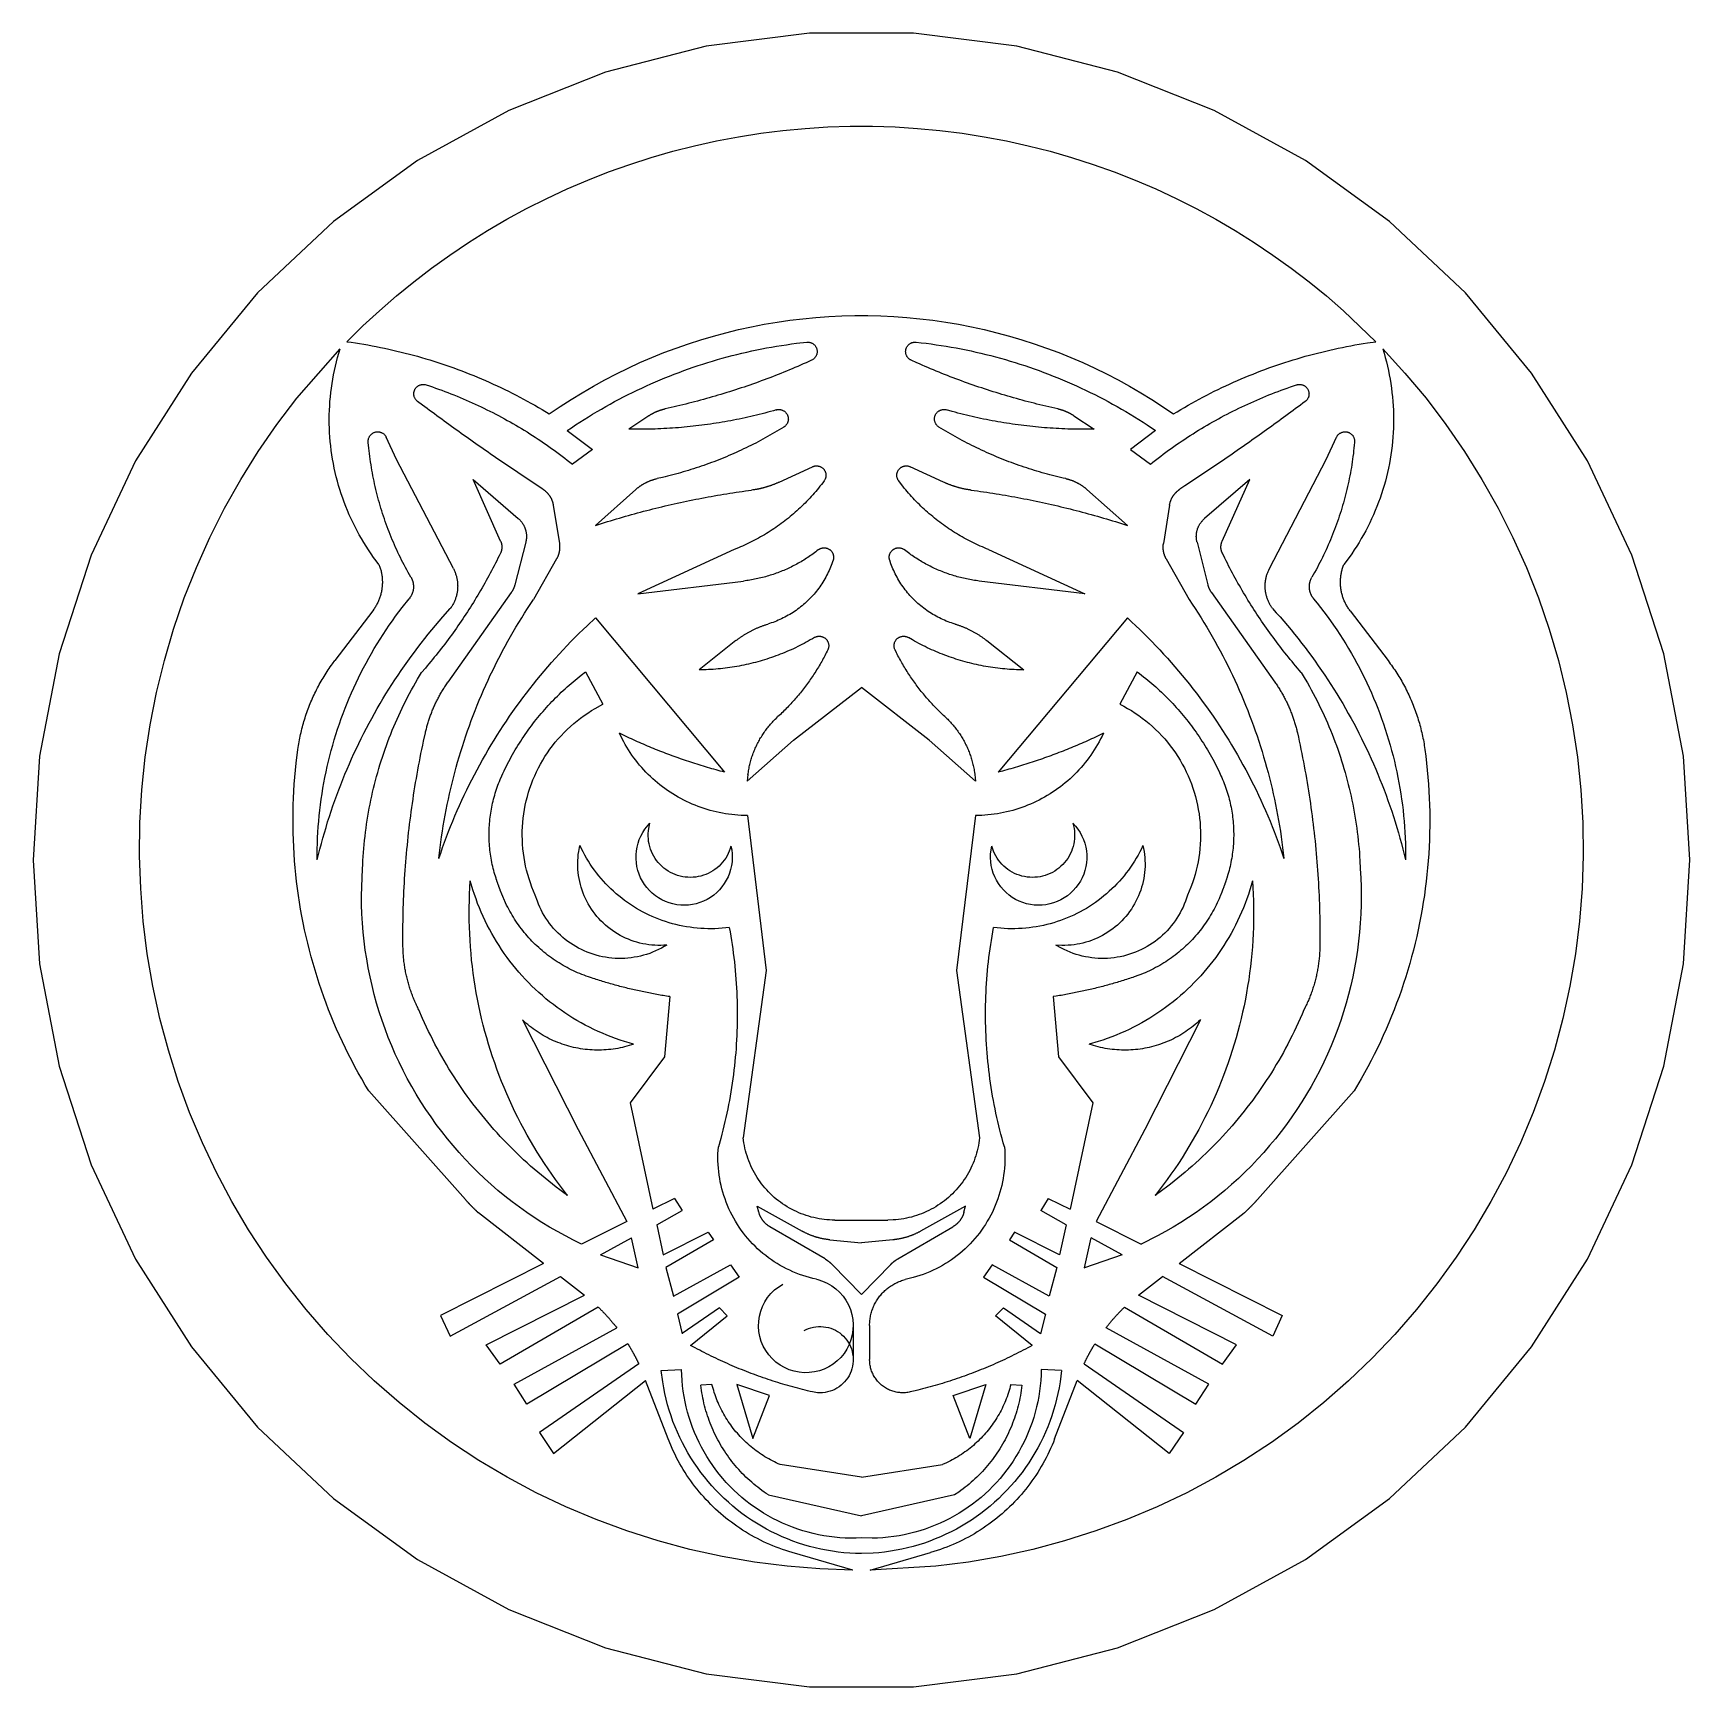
# Model space of a CAD drawing. Extents: x 12 to 362, y -365 to -15.
import ezdxf

# ---------------------------------------------------------------- set-up
doc = ezdxf.new("R2010")
doc.units = 0
doc.layers.get('0').update_dxf_attribs({"linetype": 'CONTINUOUS'})

msp = doc.modelspace()

# ---------------------------------------------------------------- linework, layer by layer
at = {"color": 0}
for p, q in [((141.760574, -96.153183), (137.500122, -98.993484)), ((231.567749, -96.153183), (235.828201, -98.993484)), ((88.472305, -105.397842), (86.287476, -100.700455)), ((124.501083, -99.303642), (129.829147, -103.323051)), ((248.827225, -99.303642), (243.499161, -103.323051)), ((284.856018, -105.397842), (287.040833, -100.700455)), ((129.829147, -103.323051), (125.622787, -106.407715)), ((243.499161, -103.323051), (247.705521, -106.407715)), ((100.467659, -128.441544), (88.472305, -105.397842)), ((169.307541, -110.186424), (176.340118, -106.927422)), ((204.020767, -110.186424), (196.98819, -106.927422)), ((272.860657, -128.441544), (284.856018, -105.397842)), ((110.451675, -122.665283), (104.620285, -109.630402)), ((104.620285, -109.630402), (114.172836, -117.865364)), ((139.014282, -111.73037), (130.458725, -119.335312)), ((234.314041, -111.73037), (242.869598, -119.335312)), ((268.708038, -109.630402), (259.155487, -117.865364)), ((262.876648, -122.665283), (268.708038, -109.630402)), ((121.568909, -115.069679), (122.851578, -123.150528)), ((251.759399, -115.069679), (250.47673, -123.150528)), ((115.75061, -122.897614), (113.44841, -131.850586)), ((159.797897, -124.420761), (139.45607, -133.809296)), ((213.530411, -124.420761), (233.872238, -133.809296)), ((257.577698, -122.897614), (259.879913, -131.850586)), ((122.264694, -126.397362), (117.409485, -134.974915)), ((251.063629, -126.397362), (255.918839, -134.974915)), ((139.45607, -133.809296), (161.753845, -131.070984)), ((233.872238, -133.809296), (211.574478, -131.070984)), ((112.690353, -133.48941), (99.314468, -152.432541)), ((260.63797, -133.48941), (274.013855, -152.432541)), ((83.422188, -137.348221), (75.40773, -147.889771)), ((130.483337, -138.869171), (157.751801, -171.446564)), ((242.844971, -138.869171), (215.576508, -171.446564)), ((289.906128, -137.348221), (297.920593, -147.889771)), ((160.160507, -143.665649), (152.365295, -149.848053)), ((213.167801, -143.665649), (220.963013, -149.848053)), ((128.373672, -150.26889), (132.048172, -157.092926)), ((244.954636, -150.26889), (241.280151, -157.092926)), ((172.315933, -164.713242), (186.664154, -153.553513)), ((201.012375, -164.713242), (186.664154, -153.553513)), ((162.536224, -173.319397), (172.315933, -164.713242)), ((210.792099, -173.319397), (201.012375, -164.713242)), ((162.70488, -171.970093), (162.536224, -173.319397)), ((210.623428, -171.970093), (210.792099, -173.319397)), ((162.579971, -180.620087), (166.543365, -213.318024)), ((210.748337, -180.620087), (206.784943, -213.318024)), ((166.543365, -213.318024), (161.699646, -248.660675)), ((206.784943, -213.318024), (211.628662, -248.660675)), ((146.183334, -218.858002), (145.051926, -231.596436)), ((227.144974, -218.858002), (228.276382, -231.596436)), ((115.055206, -223.775269), (126.801743, -246.901306)), ((258.273102, -223.775269), (246.526566, -246.901306)), ((145.051926, -231.596436), (137.800964, -241.264374)), ((228.276382, -231.596436), (235.527344, -241.264374)), ((82.592621, -238.789581), (103.005814, -261.723145)), ((137.800964, -241.264374), (142.567688, -263.736084)), ((235.527344, -241.264374), (230.76062, -263.736084)), ((290.735687, -238.789581), (270.32251, -261.723145)), ((126.801743, -246.901306), (137.079971, -266.356476)), ((246.526566, -246.901306), (236.248337, -266.356476)), ((147.187119, -261.506012), (142.567688, -263.736084)), ((147.187119, -261.506012), (148.775803, -264.060059)), ((226.14119, -261.506012), (224.552505, -264.060059)), ((226.14119, -261.506012), (230.76062, -263.736084)), ((119.514984, -275.193695), (105.77861, -264.544128)), ((143.416443, -267.058533), (148.775803, -264.060059)), ((164.999832, -264.40387), (164.665649, -263.129852)), ((164.665649, -263.129852), (174.163803, -268.406586)), ((208.662659, -263.129852), (199.164505, -268.406586)), ((208.328476, -264.40387), (208.662659, -263.129852)), ((229.911865, -267.058533), (224.552505, -264.060059)), ((253.813339, -275.193695), (267.549713, -264.544128)), ((137.079971, -266.356476), (127.535904, -271.12854)), ((143.416443, -267.058533), (144.806458, -273.429413)), ((144.806458, -273.429413), (154.297302, -268.61618)), ((154.297302, -268.61618), (155.398727, -270.243744)), ((178.992767, -274.268768), (167.315872, -267.453613)), ((181.056686, -266.054535), (192.271606, -266.054535)), ((194.335541, -274.268768), (206.012436, -267.453613)), ((219.031006, -268.61618), (217.929581, -270.243744)), ((228.521851, -273.429413), (219.031006, -268.61618)), ((229.911865, -267.058533), (228.521851, -273.429413)), ((236.248337, -266.356476), (245.792404, -271.12854)), ((131.573792, -273.382294), (138.127502, -269.817993)), ((139.507217, -276.141754), (138.127502, -269.817993)), ((155.398727, -270.243744), (145.359665, -276.099365)), ((180.003601, -270.224487), (186.664154, -270.869049)), ((193.324707, -270.224487), (186.664154, -270.869049)), ((217.929581, -270.243744), (227.968658, -276.099365)), ((233.821091, -276.141754), (235.200821, -269.817993)), ((241.754517, -273.382294), (235.200821, -269.817993)), ((119.514984, -275.193695), (97.754356, -286.222382)), ((131.573792, -273.382294), (139.507217, -276.141754)), ((145.359665, -276.099365), (146.980743, -282.120575)), ((146.980743, -282.120575), (159.041336, -275.484589)), ((159.041336, -275.484589), (160.86264, -278.133759)), ((186.659439, -281.754669), (180.470581, -275.421875)), ((186.668869, -281.754669), (192.857727, -275.421875)), ((214.286972, -275.484589), (212.465668, -278.133759)), ((226.347565, -282.120575), (214.286972, -275.484589)), ((227.968658, -276.099365), (226.347565, -282.120575)), ((241.754517, -273.382294), (233.821091, -276.141754)), ((253.813339, -275.193695), (275.573975, -286.222382)), ((99.766228, -290.551727), (123.074005, -277.952942)), ((123.074005, -277.952942), (128.140915, -281.881226)), ((160.86264, -278.133759), (147.793472, -285.94632)), ((177.1633, -278.555023), (177.437057, -278.625977)), ((196.165009, -278.555023), (195.891251, -278.625977)), ((212.465668, -278.133759), (225.534851, -285.94632)), ((245.187393, -281.881226), (250.254318, -277.952942)), ((273.562103, -290.551727), (250.254318, -277.952942)), ((107.390732, -292.40451), (128.139175, -281.882111)), ((265.937592, -292.40451), (245.189133, -281.882111)), ((97.754356, -286.222382), (99.755257, -290.557648)), ((131.066437, -284.43634), (110.362885, -296.512329)), ((147.793472, -285.94632), (148.820389, -290.054016)), ((156.660751, -284.623413), (148.818146, -290.045044)), ((150.584671, -292.538574), (158.313843, -286.276489)), ((158.313843, -286.276489), (156.660751, -284.623413)), ((215.014481, -286.276489), (216.667557, -284.623413)), ((222.743637, -292.538574), (215.014481, -286.276489)), ((216.667557, -284.623413), (224.510162, -290.045044)), ((225.534851, -285.94632), (224.507919, -290.054016)), ((242.261871, -284.43634), (262.965424, -296.512329)), ((275.573975, -286.222382), (273.573059, -290.557648)), ((113.299957, -300.749664), (134.968155, -288.781311)), ((184.927429, -288.305939), (184.927429, -295.536499)), ((188.400879, -288.305939), (188.400879, -295.536499)), ((260.028351, -300.749664), (238.360153, -288.781311)), ((110.373672, -296.506042), (107.390732, -292.40451)), ((137.338074, -292.196411), (115.992371, -304.956573)), ((235.99025, -292.196411), (257.335938, -304.956573)), ((262.954651, -296.506042), (265.937592, -292.40451)), ((139.611389, -296.409698), (118.639877, -310.90741)), ((233.716919, -296.409698), (254.688431, -310.90741)), ((115.992371, -304.956573), (113.299957, -300.749664)), ((121.615417, -315.370728), (141.072021, -299.945679)), ((145.848526, -312.294708), (141.072021, -299.945679)), ((144.382141, -297.798859), (148.671265, -297.633881)), ((155.095108, -300.767456), (152.744919, -300.924133)), ((167.283478, -303.075134), (160.370453, -300.770813)), ((160.370453, -300.770813), (163.727936, -312.186218)), ((206.04483, -303.075134), (212.957855, -300.770813)), ((212.957855, -300.770813), (209.600372, -312.186218)), ((218.2332, -300.767456), (220.583389, -300.924133)), ((228.946167, -297.798859), (224.657059, -297.633881)), ((227.479782, -312.294708), (232.256287, -299.945679)), ((251.712891, -315.370728), (232.256287, -299.945679)), ((257.335938, -304.956573), (260.028351, -300.749664)), ((163.727936, -312.186218), (167.283478, -303.075134)), ((209.600372, -312.186218), (206.04483, -303.075134)), ((118.639877, -310.90741), (121.615417, -315.370728)), ((254.688431, -310.90741), (251.712891, -315.370728)), ((186.664154, -320.364288), (169.509598, -317.688812)), ((186.664154, -320.364288), (203.81871, -317.688812)), ((167.002731, -324.112671), (186.664154, -328.552368)), ((206.325577, -324.112671), (186.664154, -328.552368)), ((184.824341, -339.986145), (172.043991, -336.290619)), ((188.503967, -339.986145), (201.284317, -336.290619))]:
    msp.add_line(p, q, dxfattribs=at)
for points in [[(361.684631, -189.997253), (360.304718, -168.063934), (356.186676, -146.476532), (349.395508, -125.575462), (340.0383, -105.690361), (328.262604, -87.134842), (314.25415, -70.201515), (298.233826, -55.157444), (280.454315, -42.239868), (261.195984, -31.652519), (240.762573, -23.562363), (219.476334, -18.096985), (197.672928, -15.342581), (175.696243, -15.342587), (153.892838, -18.097004), (132.606598, -23.562393), (112.173203, -31.652554), (92.914886, -42.23991), (75.135376, -55.157494), (59.115067, -70.201584), (45.106606, -87.134918), (33.330917, -105.69046), (23.973709, -125.575569), (17.182552, -146.476654), (13.064547, -168.064087), (11.684635, -189.997406), (13.064581, -211.930725), (17.182621, -233.518158), (23.973812, -254.41922), (33.331051, -274.304321), (45.10677, -292.859833), (59.115257, -309.793152), (75.13559, -324.837189), (92.915131, -337.754761), (112.173462, -348.342072), (132.606873, -356.43222), (153.893143, -361.897552), (175.696533, -364.651947), (197.673233, -364.651917), (219.476624, -361.897461), (240.762863, -356.432068), (261.196259, -348.341858), (280.45459, -337.754486), (298.23407, -324.836884), (314.254364, -309.792786), (328.262787, -292.859436), (340.038452, -274.303864), (349.39563, -254.418732), (356.186768, -233.51767), (360.304749, -211.930237), (361.684631, -189.997253)], [(77.98362, -80.516937), (81.363724, -77.188286), (84.845734, -73.966385), (88.426277, -70.854355), (92.101883, -67.855194), (95.868988, -64.971802), (99.723961, -62.206989), (103.663071, -59.563416), (107.682495, -57.043648), (111.778336, -54.650112), (115.946671, -52.385136), (120.183426, -50.250908), (124.484512, -48.249493), (128.845764, -46.382828), (133.26297, -44.652718), (137.731857, -43.060837), (142.248093, -41.60873), (146.807312, -40.297798), (151.405106, -39.129311), (156.037018, -38.104397), (160.698563, -37.224052), (165.385223, -36.489124), (170.092499, -35.90033), (174.815796, -35.458233), (179.550568, -35.163265), (184.292206, -35.015709), (189.036163, -35.015709), (193.777802, -35.163265), (198.512573, -35.458237), (203.23587, -35.900333), (207.943146, -36.489132), (212.629807, -37.22406), (217.291351, -38.104408), (221.923264, -39.129322), (226.521057, -40.297813), (231.080276, -41.608746), (235.596512, -43.060856), (240.065399, -44.652737), (244.482605, -46.382851), (248.843857, -48.249519), (253.144943, -50.250935), (257.381714, -52.385162), (261.550018, -54.650143), (265.645874, -57.043678), (269.665314, -59.56345), (273.604401, -62.207024), (277.459381, -64.97184), (281.226501, -67.855225), (284.9021, -70.854385), (288.482635, -73.966431), (295.344727, -80.516968)], [(120.728226, -95.777023), (123.003006, -94.225357), (125.31427, -92.728607), (127.660721, -91.287613), (130.041, -89.903214), (132.453735, -88.576202), (134.897552, -87.307343), (137.371063, -86.097351), (139.872833, -84.94693), (142.401428, -83.856735), (144.955414, -82.827393), (147.533295, -81.859497), (150.133621, -80.953598), (152.754898, -80.110214), (155.395615, -79.329842), (158.054245, -78.612915), (160.729294, -77.959846), (163.419205, -77.371017), (166.122437, -76.846756), (168.837448, -76.38736), (171.562683, -75.993118), (174.296585, -75.66423), (177.037567, -75.400887), (179.784073, -75.203247), (182.534515, -75.071434), (185.287338, -75.005508), (188.040939, -75.005508), (190.793762, -75.071426), (193.544205, -75.203247), (196.29071, -75.400887), (199.031708, -75.664223), (201.765594, -75.993111), (204.490829, -76.38736), (207.205841, -76.846748), (209.909088, -77.371002), (212.598999, -77.959839), (215.274048, -78.612907), (217.932678, -79.329834), (220.573395, -80.110214), (223.194656, -80.95359), (225.794983, -81.859489), (228.372879, -82.827385), (230.926865, -83.856728), (233.45546, -84.946922), (235.95723, -86.097351), (238.43074, -87.307343), (240.874573, -88.576202), (243.287323, -89.903229), (245.667618, -91.287628), (248.014084, -92.728622), (252.600098, -95.777039)], [(184.824341, -339.986145), (177.884384, -339.744293), (170.962631, -339.186768), (164.073425, -338.314728), (157.231079, -337.129944), (150.449753, -335.634918), (143.743515, -333.832703), (137.126266, -331.727081), (130.61174, -329.322418), (124.21344, -326.623657), (117.944626, -323.636444), (111.818314, -320.366913), (105.847198, -316.82193), (100.043655, -313.008759), (94.419724, -308.935364), (88.987045, -304.610168), (83.756912, -300.042114), (78.740143, -295.240753), (73.947159, -290.215942), (69.387886, -284.978149), (65.071785, -279.538269), (61.007805, -273.907501), (57.204369, -268.097595), (53.669365, -262.120544), (50.410122, -255.98877), (47.433399, -249.714996), (44.745365, -243.312195), (42.351601, -236.793671), (40.257061, -230.172913), (38.466095, -223.463715), (36.982418, -216.679901), (35.809097, -209.835571), (34.948574, -202.944946), (34.402626, -196.022278), (34.17239, -189.08197), (34.258347, -182.138336), (34.660309, -175.205811), (35.377445, -168.298798), (36.408276, -161.43158), (37.750656, -154.618408), (39.401806, -147.873413), (41.358299, -141.210571), (43.616085, -134.643707), (46.170471, -128.186432), (49.016174, -121.852135), (52.147285, -115.653954), (55.557312, -109.604744), (59.239185, -103.717033), (63.185272, -98.003044), (67.38739, -92.474617), (76.524567, -82.019684)], [(84.74649, -127.582336), (84.174957, -126.83123), (83.617706, -126.069473), (83.074936, -125.297333), (82.546829, -124.515083), (82.033585, -123.723007), (81.535385, -122.921379), (81.052406, -122.110497), (80.584824, -121.290634), (80.13279, -120.462097), (79.696472, -119.625175), (79.276047, -118.780167), (78.871628, -117.927368), (78.483391, -117.067093), (78.111458, -116.199646), (77.755966, -115.325325), (77.417038, -114.44445), (77.094803, -113.557343), (76.78936, -112.664307), (76.500839, -111.765663), (76.229324, -110.861732), (75.974922, -109.952835), (75.737717, -109.039307), (75.517807, -108.12146), (75.315254, -107.199623), (75.130142, -106.274132), (74.962524, -105.345306), (74.812485, -104.413483), (74.680046, -103.478996), (74.565277, -102.542175), (74.468201, -101.603355), (74.388878, -100.662872), (74.327316, -99.721054), (74.283539, -98.778244), (74.257568, -97.834778), (74.249405, -96.890984), (74.259064, -95.947205), (74.286537, -95.003784), (74.331818, -94.061043), (74.394875, -93.119324), (74.475693, -92.17897), (74.574257, -91.240303), (74.690521, -90.303665), (74.82444, -89.369385), (74.975967, -88.437805), (75.145058, -87.509247), (75.331642, -86.584053), (75.53566, -85.662537), (75.757034, -84.745041), (75.995682, -83.831894), (76.524544, -82.019714)], [(77.983597, -80.516953), (78.871307, -80.641312), (79.75798, -80.772903), (80.643539, -80.911705), (81.527946, -81.057724), (82.411133, -81.210945), (83.293045, -81.371353), (84.173615, -81.538956), (85.052788, -81.713715), (85.930511, -81.895638), (86.806717, -82.084702), (87.681366, -82.280907), (88.554375, -82.48423), (89.425705, -82.694656), (90.295288, -82.912186), (91.163071, -83.136787), (92.028992, -83.368454), (92.892998, -83.60717), (93.755035, -83.852921), (94.615036, -84.105682), (95.472946, -84.365448), (96.32872, -84.632187), (97.182281, -84.905899), (98.033585, -85.186554), (98.882584, -85.474144), (99.729202, -85.768639), (100.573395, -86.070023), (101.4151, -86.378273), (102.254272, -86.693375), (103.090836, -87.015305), (103.924759, -87.34404), (104.755981, -87.67955), (105.584427, -88.021835), (106.410065, -88.370857), (107.232834, -88.726593), (108.052673, -89.089027), (108.869537, -89.45813), (109.683365, -89.83387), (110.494095, -90.216232), (111.301682, -90.605186), (112.106079, -91.000717), (112.907227, -91.402779), (113.705078, -91.811356), (114.499557, -92.226425), (115.290634, -92.647957), (116.078262, -93.07592), (116.862366, -93.510284), (117.642899, -93.951027), (118.419815, -94.398117), (119.193069, -94.851517), (120.72821, -95.777054)], [(124.501099, -99.303635), (125.385086, -98.703186), (126.274857, -98.111359), (127.170334, -97.528198), (128.071442, -96.953766), (128.978088, -96.388107), (129.890198, -95.831291), (130.807648, -95.283363), (131.730392, -94.74437), (132.65834, -94.214371), (133.59137, -93.693405), (134.529434, -93.181534), (135.472412, -92.678802), (136.420242, -92.185242), (137.372818, -91.700928), (138.330048, -91.225876), (139.291855, -90.760162), (140.258148, -90.303802), (141.228821, -89.856857), (142.203781, -89.419357), (143.182953, -88.991348), (144.166245, -88.572876), (145.153549, -88.163986), (146.144775, -87.764694), (147.139832, -87.375046), (148.138626, -86.995094), (149.141083, -86.624863), (150.147064, -86.264374), (151.156509, -85.913689), (152.169327, -85.572823), (153.185394, -85.241814), (154.204636, -84.920685), (155.226944, -84.609482), (156.252228, -84.308212), (157.28038, -84.01693), (158.311325, -83.735641), (159.344955, -83.464386), (160.381165, -83.203186), (161.419876, -82.952057), (162.460968, -82.711044), (163.504349, -82.480148), (164.549927, -82.259399), (165.59761, -82.048813), (166.647278, -81.848419), (167.698837, -81.658234), (168.752213, -81.478271), (169.807281, -81.308548), (170.863937, -81.149094), (171.922104, -80.999901), (172.981659, -80.860992), (175.104706, -80.61409)], [(175.104706, -80.614075), (175.21489, -80.605423), (175.325394, -80.602859), (175.435867, -80.606415), (175.545975, -80.616058), (175.65538, -80.631775), (175.763763, -80.653503), (175.870758, -80.681198), (175.976074, -80.714752), (176.079376, -80.754074), (176.180344, -80.799049), (176.278671, -80.849533), (176.374069, -80.905365), (176.466232, -80.966385), (176.554871, -81.032402), (176.63974, -81.103218), (176.720566, -81.178612), (176.797104, -81.258362), (176.86911, -81.342209), (176.936386, -81.429909), (176.998703, -81.521194), (177.055893, -81.615784), (177.107773, -81.713379), (177.154175, -81.813705), (177.194962, -81.916428), (177.230011, -82.021255), (177.259216, -82.127853), (177.282486, -82.235909), (177.299759, -82.345078), (177.310974, -82.455048), (177.316086, -82.56546), (177.315094, -82.67598), (177.307999, -82.786285), (177.29483, -82.896027), (177.27562, -83.004868), (177.250412, -83.112488), (177.219299, -83.218552), (177.182388, -83.322739), (177.139755, -83.424713), (177.091568, -83.524193), (177.037964, -83.62085), (176.979095, -83.714401), (176.915146, -83.80455), (176.846313, -83.891037), (176.772812, -83.973587), (176.69487, -84.051956), (176.612717, -84.125885), (176.526596, -84.195175), (176.436783, -84.259598), (176.343536, -84.318954), (176.147949, -84.421791)], [(296.803772, -82.019714), (301.491333, -87.143028), (305.940765, -92.474426), (310.142914, -98.002853), (314.088989, -103.716843), (317.770905, -109.604553), (321.180939, -115.653778), (324.312042, -121.851959), (327.157776, -128.186249), (329.712158, -134.643539), (331.969971, -141.210419), (333.926453, -147.87326), (335.577637, -154.618256), (336.920013, -161.431427), (337.950836, -168.298676), (338.667999, -175.205688), (339.069977, -182.138214), (339.155914, -189.081848), (338.92569, -196.022186), (338.379761, -202.944855), (337.519226, -209.83551), (336.345917, -216.67984), (334.862244, -223.463654), (333.071259, -230.172882), (330.976715, -236.79361), (328.582947, -243.312164), (325.894928, -249.714966), (322.918213, -255.98877), (319.658966, -262.120544), (316.123932, -268.097595), (312.320496, -273.907501), (308.256531, -279.538269), (303.940399, -284.97818), (299.381134, -290.215973), (294.588135, -295.240784), (289.571381, -300.042145), (284.341217, -304.610199), (278.908539, -308.935394), (273.284607, -313.00882), (267.481049, -316.82196), (261.509918, -320.366974), (255.383606, -323.636475), (249.114807, -326.623688), (242.716522, -329.322418), (236.202011, -331.727112), (229.584793, -333.832733), (222.878571, -335.634918), (216.09726, -337.129944), (209.254913, -338.314728), (202.365738, -339.186768), (188.503967, -339.986145)], [(197.180359, -84.421799), (197.081146, -84.373077), (196.984772, -84.318954), (196.891525, -84.259598), (196.801712, -84.195175), (196.715607, -84.125885), (196.633438, -84.051956), (196.555496, -83.973587), (196.481995, -83.891037), (196.413162, -83.80455), (196.349213, -83.714401), (196.290344, -83.62085), (196.23674, -83.524193), (196.188553, -83.424721), (196.14592, -83.322739), (196.109009, -83.218552), (196.077896, -83.112495), (196.052689, -83.004875), (196.033478, -82.896027), (196.020309, -82.786285), (196.013214, -82.67598), (196.012222, -82.56546), (196.017334, -82.455048), (196.028549, -82.345093), (196.045822, -82.235916), (196.069092, -82.127861), (196.098297, -82.021255), (196.133347, -81.916435), (196.174133, -81.813705), (196.220535, -81.713387), (196.272415, -81.615784), (196.32959, -81.521194), (196.391922, -81.429916), (196.459183, -81.342209), (196.531204, -81.258362), (196.607742, -81.178619), (196.688568, -81.103226), (196.773422, -81.03241), (196.862076, -80.966385), (196.954239, -80.905365), (197.049622, -80.849533), (197.147949, -80.799057), (197.248917, -80.754082), (197.352219, -80.714752), (197.457535, -80.681198), (197.564545, -80.653503), (197.672913, -80.631775), (197.782318, -80.616058), (197.892426, -80.606415), (198.002899, -80.602859), (198.223602, -80.614075)], [(198.223602, -80.61409), (199.285675, -80.732376), (200.346527, -80.860977), (201.406097, -80.999886), (202.464264, -81.149071), (203.52092, -81.308533), (204.575989, -81.478256), (205.629349, -81.658218), (206.680923, -81.848404), (207.730591, -82.048798), (208.778259, -82.259369), (209.823853, -82.480118), (210.867233, -82.711014), (211.908325, -82.952034), (212.947021, -83.203156), (213.983246, -83.464355), (215.016876, -83.735611), (216.047821, -84.016899), (217.075974, -84.308182), (218.101257, -84.609451), (219.123566, -84.920654), (220.142807, -85.241776), (221.158875, -85.572784), (222.171692, -85.913651), (223.181137, -86.264343), (224.187134, -86.624817), (225.189575, -86.995056), (226.18837, -87.375008), (227.183426, -87.764648), (228.174667, -88.16394), (229.161972, -88.572838), (230.145248, -88.991302), (231.12442, -89.419312), (232.099396, -89.856812), (233.070068, -90.303757), (234.036346, -90.760109), (234.998154, -91.22583), (235.955383, -91.700874), (236.907974, -92.185196), (237.855789, -92.678741), (238.798782, -93.18148), (239.736832, -93.693352), (240.669876, -94.21431), (241.597809, -94.744308), (242.520554, -95.28331), (243.438019, -95.831238), (244.350128, -96.388046), (245.25676, -96.953705), (246.157867, -97.528137), (247.05336, -98.11129), (248.827225, -99.303635)], [(252.600113, -95.777054), (253.365875, -95.311111), (254.135406, -94.851425), (254.908661, -94.398018), (255.685577, -93.950935), (256.466125, -93.510193), (257.250214, -93.075829), (258.037842, -92.647873), (258.828918, -92.226341), (259.623413, -91.811279), (260.421265, -91.402695), (261.222412, -91.000626), (262.026794, -90.605103), (262.834381, -90.216156), (263.645142, -89.833786), (264.458954, -89.458054), (265.275818, -89.088951), (266.095642, -88.726517), (266.918427, -88.370789), (267.744049, -88.021767), (268.57251, -87.679489), (269.403717, -87.343964), (270.23764, -87.015228), (271.074219, -86.693306), (271.913391, -86.378204), (272.755096, -86.069962), (273.599304, -85.76857), (274.445923, -85.474083), (275.294922, -85.186501), (276.14621, -84.905838), (276.999786, -84.632133), (277.85556, -84.365387), (278.71347, -84.105629), (279.573456, -83.852859), (280.435516, -83.607117), (281.2995, -83.368408), (282.165436, -83.136742), (283.033203, -82.91214), (283.902802, -82.694618), (284.774139, -82.484192), (285.647156, -82.280869), (286.52179, -82.084671), (287.39798, -81.895599), (288.275726, -81.713676), (289.154907, -81.538918), (290.035461, -81.371323), (290.917358, -81.210915), (291.800568, -81.057693), (292.684967, -80.911682), (293.570526, -80.772873), (295.344696, -80.51696)], [(296.803772, -82.019714), (297.076721, -82.923218), (297.332581, -83.831703), (297.571228, -84.744858), (297.792603, -85.662361), (297.996643, -86.583878), (298.183228, -87.509079), (298.352325, -88.437637), (298.503845, -89.369217), (298.637756, -90.303497), (298.754028, -91.240143), (298.8526, -92.17881), (298.933441, -93.119171), (298.99649, -94.060898), (299.041779, -95.003632), (299.069244, -95.947067), (299.078888, -96.890846), (299.07074, -97.834641), (299.044769, -98.778107), (299.001007, -99.720924), (298.939453, -100.66275), (298.860107, -101.603241), (298.763062, -102.542061), (298.648285, -103.478882), (298.515839, -104.413376), (298.365814, -105.3452), (298.198181, -106.274033), (298.013062, -107.199532), (297.810516, -108.121368), (297.590607, -109.039223), (297.353424, -109.952759), (297.098999, -110.861656), (296.827515, -111.765587), (296.538971, -112.664238), (296.233551, -113.557274), (295.911285, -114.444397), (295.572357, -115.325272), (295.216888, -116.199593), (294.84494, -117.067047), (294.456696, -117.92733), (294.052277, -118.780128), (293.631836, -119.625145), (293.195526, -120.462067), (292.7435, -121.290611), (292.27594, -122.110474), (291.792938, -122.921364), (291.294739, -123.722984), (290.781494, -124.515068), (290.253387, -125.297318), (289.710602, -126.069466), (288.581818, -127.582336)], [(176.147964, -84.421783), (175.564728, -84.686905), (174.980377, -84.949547), (174.394928, -85.209709), (173.808365, -85.467392), (173.220734, -85.722572), (172.632004, -85.975266), (172.042221, -86.225449), (171.45137, -86.473145), (170.859482, -86.718323), (170.266571, -86.960983), (169.672623, -87.201134), (169.077652, -87.438759), (168.481689, -87.673859), (167.884735, -87.906433), (167.286804, -88.136467), (166.687897, -88.363968), (166.088028, -88.588921), (165.487213, -88.811325), (164.885452, -89.031189), (164.282776, -89.248489), (163.679184, -89.463234), (163.074677, -89.675415), (162.469284, -89.885033), (161.863007, -90.092079), (161.255844, -90.296555), (160.647842, -90.498444), (160.038971, -90.697762), (159.42926, -90.894485), (158.818726, -91.088631), (158.207367, -91.280182), (157.595215, -91.469131), (156.982254, -91.655495), (156.368515, -91.839249), (155.753998, -92.020401), (155.138718, -92.198944), (154.52269, -92.374863), (153.905914, -92.548187), (153.288422, -92.71888), (152.670197, -92.886955), (152.05127, -93.052414), (151.431656, -93.215233), (150.81134, -93.375427), (150.190353, -93.53299), (149.56871, -93.68792), (148.946411, -93.84021), (148.323486, -93.989853), (147.699921, -94.136856), (147.075729, -94.281219), (146.450943, -94.422928), (145.199219, -94.698463)], [(228.129089, -94.698456), (227.503113, -94.562057), (226.877731, -94.423004), (226.25293, -94.281296), (225.628754, -94.136948), (225.005188, -93.989944), (224.382248, -93.840294), (223.759949, -93.688004), (223.138306, -93.533081), (222.517319, -93.375519), (221.897018, -93.215324), (221.27739, -93.052505), (220.658463, -92.887054), (220.040253, -92.718979), (219.422745, -92.548279), (218.805969, -92.374969), (218.189941, -92.199036), (217.574661, -92.0205), (216.960144, -91.839355), (216.346405, -91.655594), (215.733444, -91.469238), (215.121292, -91.280289), (214.509933, -91.088745), (213.899399, -90.8946), (213.289688, -90.697876), (212.680817, -90.498558), (212.072815, -90.296661), (211.465652, -90.092194), (210.859375, -89.885147), (210.253967, -89.675537), (209.649475, -89.463356), (209.045868, -89.248611), (208.443192, -89.031311), (207.841446, -88.811455), (207.240616, -88.58905), (206.640762, -88.36409), (206.041855, -88.136597), (205.443909, -87.906563), (204.846954, -87.673996), (204.250992, -87.438889), (203.656036, -87.201263), (203.062088, -86.961121), (202.469162, -86.71846), (201.877274, -86.473282), (201.286423, -86.225601), (200.69664, -85.975403), (200.10791, -85.722717), (199.520279, -85.467529), (198.933716, -85.209854), (198.348251, -84.949699), (197.180344, -84.421783)], [(92.905243, -93.14328), (92.818771, -93.074661), (92.736214, -93.001381), (92.657822, -92.923645), (92.583847, -92.841713), (92.514496, -92.755821), (92.449997, -92.666229), (92.390533, -92.573227), (92.336296, -92.477074), (92.287445, -92.378075), (92.244133, -92.276535), (92.206482, -92.17276), (92.174622, -92.067062), (92.148643, -91.959778), (92.128616, -91.851212), (92.114616, -91.741714), (92.106674, -91.631607), (92.104828, -91.521225), (92.10907, -91.410919), (92.119385, -91.30101), (92.135757, -91.191833), (92.158127, -91.083725), (92.186432, -90.977028), (92.220566, -90.872047), (92.260452, -90.769112), (92.305954, -90.668533), (92.356941, -90.570618), (92.413246, -90.475662), (92.474709, -90.383957), (92.541138, -90.295792), (92.61232, -90.211426), (92.688065, -90.131104), (92.768112, -90.055092), (92.852242, -89.983612), (92.940186, -89.916885), (93.03167, -89.855103), (93.126434, -89.79847), (93.224167, -89.747147), (93.324585, -89.701302), (93.427383, -89.661064), (93.532249, -89.626556), (93.638855, -89.597893), (93.74688, -89.57515), (93.855995, -89.558411), (93.965866, -89.547707), (94.076164, -89.543083), (94.186554, -89.544556), (94.296677, -89.552116), (94.406235, -89.565735), (94.514862, -89.585388), (94.728043, -89.642502)], [(94.728012, -89.642487), (95.385696, -89.860794), (96.041824, -90.083733), (96.69635, -90.31131), (97.349258, -90.543503), (98.000511, -90.780304), (98.65007, -91.021713), (99.297913, -91.2677), (99.943993, -91.518257), (100.588287, -91.773376), (101.230759, -92.033043), (101.871384, -92.297249), (102.510132, -92.565971), (103.146957, -92.839203), (103.78183, -93.116928), (104.414734, -93.399139), (105.045624, -93.685806), (105.674469, -93.976936), (106.301239, -94.272499), (106.925919, -94.572487), (107.548447, -94.876877), (108.168808, -95.185669), (108.786987, -95.498825), (109.402924, -95.816353), (110.016602, -96.138229), (110.627991, -96.464424), (111.237061, -96.794937), (111.843781, -97.129745), (112.448105, -97.468842), (113.050034, -97.812195), (113.649521, -98.15979), (114.246521, -98.51162), (114.841034, -98.867661), (115.433014, -99.22789), (116.02243, -99.5923), (116.609253, -99.960861), (117.193466, -100.333572), (117.775024, -100.710396), (118.353897, -101.091324), (118.930084, -101.476334), (119.503525, -101.865402), (120.074203, -102.258522), (120.642075, -102.655663), (121.207138, -103.056808), (121.769348, -103.461937), (122.32869, -103.871033), (122.885117, -104.284065), (123.438614, -104.701019), (123.989151, -105.12188), (124.536697, -105.546623), (125.622787, -106.407722)], [(247.705521, -106.407715), (248.247025, -105.975273), (248.79155, -105.546669), (249.339096, -105.121925), (249.889648, -104.701057), (250.443146, -104.284096), (250.999573, -103.871063), (251.558914, -103.46196), (252.121124, -103.056831), (252.686203, -102.655685), (253.254089, -102.258545), (253.824768, -101.865417), (254.398209, -101.476349), (254.974396, -101.091331), (255.553284, -100.710403), (256.134857, -100.333572), (256.719055, -99.960861), (257.305908, -99.592293), (257.895325, -99.227875), (258.487305, -98.867645), (259.081848, -98.511597), (259.678864, -98.15976), (260.278351, -97.812157), (260.88028, -97.468796), (261.484619, -97.1297), (262.091339, -96.794891), (262.700439, -96.464371), (263.311829, -96.138168), (263.925507, -95.816284), (264.541473, -95.498764), (265.159637, -95.185593), (265.780029, -94.876801), (266.402557, -94.572403), (267.027252, -94.272415), (267.654022, -93.976845), (268.282898, -93.685715), (268.913788, -93.399048), (269.546692, -93.116837), (270.18158, -92.839111), (270.81839, -92.565887), (271.457123, -92.297165), (272.097748, -92.032959), (272.740234, -91.773293), (273.384521, -91.518173), (274.030609, -91.267616), (274.678467, -91.021629), (275.328003, -90.780228), (275.979279, -90.543427), (276.632172, -90.311234), (277.286713, -90.083664), (278.600281, -89.642502)], [(278.600281, -89.642502), (278.706085, -89.611), (278.813446, -89.585388), (278.922089, -89.565735), (279.031647, -89.552116), (279.141785, -89.544556), (279.252167, -89.543083), (279.362457, -89.547707), (279.472321, -89.558411), (279.581451, -89.57515), (279.689453, -89.597893), (279.796082, -89.626556), (279.90094, -89.661064), (280.003723, -89.701302), (280.104156, -89.747147), (280.201904, -89.79847), (280.296661, -89.855103), (280.388123, -89.916885), (280.476074, -89.983612), (280.560211, -90.055092), (280.640259, -90.131104), (280.716003, -90.211418), (280.78717, -90.295792), (280.853607, -90.383957), (280.91507, -90.475662), (280.971375, -90.570618), (281.022369, -90.668533), (281.067871, -90.769112), (281.107758, -90.872047), (281.141907, -90.977028), (281.170197, -91.083725), (281.192566, -91.191833), (281.208923, -91.30101), (281.219238, -91.410919), (281.22348, -91.521225), (281.221649, -91.631607), (281.213715, -91.741714), (281.199707, -91.851212), (281.179688, -91.959778), (281.153687, -92.067062), (281.121826, -92.17276), (281.084198, -92.276535), (281.040863, -92.378082), (280.992035, -92.477074), (280.937775, -92.573227), (280.878326, -92.666229), (280.813812, -92.755821), (280.744476, -92.841721), (280.670502, -92.923653), (280.592102, -93.001381), (280.423065, -93.14328)], [(119.364212, -111.66684), (118.834, -111.32019), (118.30423, -110.97287), (117.774918, -110.624878), (117.246033, -110.276215), (116.71759, -109.92688), (116.189606, -109.576866), (115.662064, -109.226189), (115.134949, -108.874847), (114.608292, -108.522827), (114.082092, -108.170143), (113.556335, -107.816795), (113.031021, -107.462776), (112.506165, -107.108086), (111.98175, -106.752739), (111.457794, -106.396721), (110.93428, -106.040031), (110.411224, -105.682686), (109.888626, -105.324677), (109.366486, -104.966003), (108.844803, -104.606667), (108.323578, -104.246666), (107.802795, -103.886002), (107.282486, -103.524681), (106.762634, -103.162697), (106.243225, -102.800056), (105.724304, -102.436752), (105.205826, -102.072792), (104.68782, -101.708176), (104.170273, -101.342896), (103.653183, -100.976967), (103.136566, -100.610382), (102.620422, -100.243134), (102.104736, -99.875229), (101.589508, -99.506676), (101.074768, -99.137466), (100.560486, -98.767609), (100.046677, -98.397095), (99.53334, -98.025925), (99.02047, -97.654106), (98.508072, -97.281639), (97.996155, -96.908524), (97.484711, -96.534744), (96.97374, -96.160332), (96.463242, -95.785263), (95.953217, -95.409546), (95.44368, -95.033188), (94.934616, -94.656174), (94.426025, -94.278519), (93.917923, -93.900223), (92.905258, -93.143257)], [(280.423065, -93.143265), (279.915955, -93.522812), (279.408386, -93.901726), (278.90033, -94.279984), (278.391785, -94.657608), (277.882751, -95.034576), (277.37326, -95.410904), (276.863312, -95.786575), (276.352844, -96.161606), (275.841919, -96.535988), (275.330536, -96.909714), (274.818634, -97.282806), (274.306305, -97.655235), (273.793488, -98.027016), (273.280182, -98.398148), (272.766418, -98.768623), (272.252197, -99.138443), (271.737488, -99.507622), (271.222321, -99.876137), (270.706696, -100.244003), (270.190582, -100.611206), (269.674011, -100.977768), (269.156982, -101.343658), (268.639465, -101.7089), (268.121521, -102.073486), (267.603088, -102.437408), (267.084198, -102.800674), (266.56485, -103.163284), (266.045044, -103.52523), (265.52478, -103.88652), (265.004059, -104.247147), (264.48288, -104.607109), (263.961243, -104.966415), (263.439148, -105.32505), (262.916595, -105.683029), (262.393585, -106.040344), (261.870117, -106.396996), (261.346222, -106.752975), (260.821869, -107.108299), (260.297028, -107.462952), (259.77179, -107.816933), (259.246063, -108.17025), (258.71991, -108.522903), (258.193298, -108.874886), (257.66626, -109.226196), (257.138763, -109.576843), (256.610809, -109.926819), (256.082428, -110.276123), (255.553589, -110.624756), (255.024307, -110.972717), (253.964127, -111.666832)], [(168.674225, -94.922745), (168.079117, -95.092239), (167.483002, -95.258224), (166.885925, -95.420685), (166.287903, -95.579605), (165.68895, -95.735001), (165.089081, -95.886856), (164.488342, -96.035172), (163.886719, -96.179932), (163.284271, -96.321136), (162.680984, -96.458778), (162.076904, -96.592865), (161.472046, -96.723373), (160.866409, -96.850311), (160.260056, -96.973663), (159.652969, -97.093445), (159.045197, -97.209641), (158.436737, -97.322235), (157.827637, -97.431244), (157.217896, -97.536644), (156.607544, -97.638451), (155.996597, -97.736649), (155.385086, -97.831238), (154.773026, -97.922211), (154.160431, -98.009575), (153.547348, -98.093315), (152.933777, -98.173431), (152.319733, -98.249931), (151.705246, -98.3228), (151.090347, -98.392044), (150.475052, -98.457649), (149.85939, -98.519623), (149.243362, -98.577957), (148.626999, -98.63266), (148.010315, -98.683716), (147.393356, -98.731125), (146.776123, -98.774902), (146.158646, -98.815025), (145.540924, -98.851501), (144.923019, -98.884338), (144.304916, -98.913513), (143.686661, -98.939049), (143.068268, -98.96093), (142.449753, -98.979156), (141.831131, -98.993736), (141.212448, -99.004654), (140.593704, -99.011932), (139.97493, -99.015549), (139.356155, -99.015503), (138.737381, -99.011818), (137.500107, -98.993477)], [(141.760574, -96.153183), (141.821991, -96.112564), (141.883713, -96.072388), (141.94574, -96.032677), (142.008041, -95.993423), (142.070633, -95.95462), (142.133514, -95.91629), (142.196671, -95.878418), (142.260101, -95.841019), (142.323822, -95.804077), (142.387802, -95.767609), (142.452042, -95.731613), (142.516556, -95.696091), (142.581329, -95.661057), (142.646347, -95.626488), (142.711624, -95.5924), (142.777161, -95.558792), (142.842926, -95.525673), (142.908951, -95.493042), (142.975204, -95.460892), (143.041687, -95.42923), (143.108414, -95.398056), (143.175354, -95.367386), (143.242538, -95.337204), (143.309921, -95.30751), (143.377533, -95.27832), (143.445358, -95.249634), (143.513382, -95.221436), (143.581619, -95.193748), (143.65007, -95.166565), (143.718704, -95.139877), (143.787537, -95.113708), (143.856552, -95.088036), (143.925766, -95.062881), (143.995163, -95.038231), (144.064728, -95.014091), (144.134491, -94.990463), (144.204407, -94.967361), (144.27449, -94.944763), (144.344742, -94.922684), (144.415161, -94.901123), (144.485733, -94.880081), (144.556458, -94.859566), (144.627335, -94.839569), (144.698349, -94.820091), (144.769516, -94.80114), (144.840805, -94.782715), (144.912247, -94.764809), (144.98381, -94.747437), (145.055496, -94.730583), (145.199234, -94.698471)], [(168.674225, -94.922752), (168.783035, -94.894699), (168.893234, -94.872803), (169.004501, -94.857132), (169.11647, -94.847733), (169.22879, -94.844635), (169.34111, -94.847847), (169.453064, -94.857361), (169.564316, -94.873154), (169.6745, -94.895172), (169.783279, -94.92334), (169.890305, -94.957565), (169.995224, -94.997757), (170.097733, -95.04377), (170.197495, -95.095474), (170.294205, -95.152695), (170.387543, -95.215256), (170.477203, -95.282959), (170.562943, -95.355591), (170.644455, -95.432922), (170.721497, -95.514717), (170.793823, -95.600708), (170.861221, -95.690613), (170.923447, -95.78418), (170.980331, -95.881073), (171.031677, -95.981018), (171.077332, -96.083694), (171.117142, -96.188766), (171.150986, -96.295906), (171.178772, -96.404785), (171.200394, -96.515045), (171.21579, -96.626343), (171.224915, -96.738342), (171.227722, -96.850662), (171.224228, -96.962975), (171.214432, -97.074913), (171.198364, -97.186119), (171.176086, -97.296249), (171.147644, -97.404953), (171.113144, -97.511887), (171.072693, -97.616722), (171.026428, -97.719116), (170.974472, -97.818748), (170.917007, -97.915306), (170.854218, -98.008484), (170.786285, -98.097992), (170.71344, -98.18354), (170.63591, -98.264862), (170.553925, -98.341705), (170.467758, -98.413818), (170.283966, -98.542976)], [(203.044342, -98.542976), (202.950638, -98.48098), (202.86055, -98.413818), (202.774384, -98.341705), (202.692398, -98.264862), (202.614868, -98.18354), (202.542023, -98.097992), (202.474091, -98.008484), (202.411301, -97.915306), (202.353836, -97.818748), (202.30188, -97.719116), (202.255615, -97.616722), (202.215164, -97.511887), (202.180664, -97.404953), (202.152222, -97.296249), (202.129944, -97.186119), (202.113876, -97.074913), (202.10408, -96.962982), (202.100586, -96.85067), (202.103394, -96.738342), (202.112518, -96.62635), (202.127914, -96.515045), (202.149536, -96.404785), (202.177322, -96.295914), (202.211166, -96.188766), (202.250977, -96.083694), (202.296631, -95.981018), (202.347977, -95.881073), (202.404861, -95.78418), (202.467087, -95.69062), (202.534485, -95.600708), (202.606812, -95.514717), (202.683853, -95.432922), (202.765366, -95.355591), (202.851105, -95.282959), (202.940765, -95.215256), (203.034103, -95.152695), (203.130814, -95.095474), (203.230576, -95.04377), (203.333084, -94.997757), (203.438019, -94.957565), (203.545029, -94.92334), (203.653809, -94.895172), (203.763992, -94.873154), (203.875244, -94.857361), (203.987198, -94.847847), (204.099518, -94.844635), (204.211838, -94.847733), (204.323807, -94.857132), (204.435074, -94.872803), (204.654083, -94.922752)], [(235.828201, -98.993477), (235.209503, -99.004471), (234.590775, -99.011818), (233.972, -99.015503), (233.35321, -99.015549), (232.734436, -99.011932), (232.115692, -99.004654), (231.497009, -98.993729), (230.878387, -98.979156), (230.259872, -98.960922), (229.641479, -98.939041), (229.023224, -98.913513), (228.405136, -98.884323), (227.787216, -98.851494), (227.16951, -98.815018), (226.552032, -98.774887), (225.934799, -98.731117), (225.317825, -98.683701), (224.701157, -98.632645), (224.084793, -98.577942), (223.468765, -98.519608), (222.853088, -98.457626), (222.237793, -98.392021), (221.622894, -98.322784), (221.008423, -98.249908), (220.394379, -98.173416), (219.780807, -98.093292), (219.167709, -98.009552), (218.55513, -97.922188), (217.943069, -97.831207), (217.331558, -97.736618), (216.720612, -97.638428), (216.11026, -97.536621), (215.500519, -97.431213), (214.891403, -97.322205), (214.282959, -97.20961), (213.675186, -97.093414), (213.0681, -96.973633), (212.461731, -96.850281), (211.85611, -96.723343), (211.251251, -96.592827), (210.647156, -96.45874), (210.043884, -96.321098), (209.441422, -96.179886), (208.839813, -96.035126), (208.239059, -95.886818), (207.639206, -95.734962), (207.040253, -95.579567), (206.442215, -95.420639), (205.845139, -95.258179), (204.654068, -94.922745)], [(228.129074, -94.698471), (228.201004, -94.714264), (228.272812, -94.730583), (228.344498, -94.747437), (228.416061, -94.764809), (228.487488, -94.782715), (228.558792, -94.80114), (228.629959, -94.820091), (228.700974, -94.839569), (228.771851, -94.859566), (228.842575, -94.880089), (228.913147, -94.901123), (228.983551, -94.922684), (229.053818, -94.944763), (229.123901, -94.967361), (229.193817, -94.990463), (229.263565, -95.014091), (229.333145, -95.038231), (229.402542, -95.062881), (229.471756, -95.088043), (229.540771, -95.113708), (229.609604, -95.139877), (229.678238, -95.166565), (229.746689, -95.193748), (229.814926, -95.221436), (229.88295, -95.249634), (229.950775, -95.27832), (230.018387, -95.30751), (230.08577, -95.337204), (230.152939, -95.367386), (230.219894, -95.398056), (230.286621, -95.42923), (230.353104, -95.460892), (230.419357, -95.493042), (230.485367, -95.525673), (230.551147, -95.558792), (230.616669, -95.5924), (230.681946, -95.62648), (230.746979, -95.661049), (230.811737, -95.696091), (230.876251, -95.731613), (230.940491, -95.767609), (231.004471, -95.80407), (231.068192, -95.841003), (231.131622, -95.87841), (231.194778, -95.916275), (231.25766, -95.95462), (231.320251, -95.993408), (231.382553, -96.032669), (231.444565, -96.07238), (231.567734, -96.153183)], [(82.492844, -101.817627), (82.480675, -101.706795), (82.474693, -101.595459), (82.47493, -101.483963), (82.481377, -101.37265), (82.494019, -101.261871), (82.51281, -101.151978), (82.537697, -101.043289), (82.568604, -100.936165), (82.605438, -100.830925), (82.648071, -100.727905), (82.696381, -100.627411), (82.750214, -100.529778), (82.80941, -100.435287), (82.873779, -100.344254), (82.943115, -100.256943), (83.017212, -100.17363), (83.09584, -100.094574), (83.178741, -100.02002), (83.265678, -99.950211), (83.356369, -99.885345), (83.450531, -99.825638), (83.547874, -99.771271), (83.648102, -99.72242), (83.750885, -99.679222), (83.855927, -99.641823), (83.962883, -99.610336), (84.071426, -99.584854), (84.181229, -99.56546), (84.291931, -99.552216), (84.403206, -99.545166), (84.514702, -99.544327), (84.626068, -99.549698), (84.736961, -99.561264), (84.847038, -99.579002), (84.955963, -99.602844), (85.063377, -99.632721), (85.168968, -99.668533), (85.2724, -99.710167), (85.373344, -99.757507), (85.471497, -99.810402), (85.566551, -99.868683), (85.658203, -99.932167), (85.746185, -100.000656), (85.830208, -100.073952), (85.910019, -100.15181), (85.985367, -100.233994), (86.056015, -100.320251), (86.121742, -100.410316), (86.182358, -100.503899), (86.287476, -100.700455)], [(170.283981, -98.542976), (169.799362, -98.84214), (169.312744, -99.138069), (168.824173, -99.430748), (168.333664, -99.720169), (167.841232, -100.006302), (167.346909, -100.289162), (166.850723, -100.56871), (166.352661, -100.844955), (165.852783, -101.117874), (165.351105, -101.387451), (164.847626, -101.653679), (164.342392, -101.91655), (163.835419, -102.176041), (163.326721, -102.432159), (162.816345, -102.684875), (162.304276, -102.934189), (161.790573, -103.180077), (161.275223, -103.422539), (160.758286, -103.66156), (160.239761, -103.897141), (159.719681, -104.12925), (159.198059, -104.357895), (158.674927, -104.583054), (158.150314, -104.804726), (157.624222, -105.022896), (157.096695, -105.237556), (156.567749, -105.448692), (156.037415, -105.656303), (155.505707, -105.860374), (154.972641, -106.060898), (154.438263, -106.257866), (153.902573, -106.451263), (153.365616, -106.64109), (152.827393, -106.827339), (152.287949, -107.009995), (151.747299, -107.189049), (151.205475, -107.364494), (150.662491, -107.536331), (150.118362, -107.704544), (149.573135, -107.869125), (149.026825, -108.030067), (148.479446, -108.18737), (147.93103, -108.341019), (147.381607, -108.491013), (146.831207, -108.637344), (146.279831, -108.779999), (145.727524, -108.918976), (145.174301, -109.054276), (144.620178, -109.185883), (143.509506, -109.437973)], [(229.818802, -109.437981), (229.262985, -109.313766), (228.708008, -109.185852), (228.1539, -109.054245), (227.600662, -108.918953), (227.048355, -108.779968), (226.496994, -108.637314), (225.946579, -108.490982), (225.397156, -108.340988), (224.84874, -108.18734), (224.301376, -108.030037), (223.755051, -107.869095), (223.209824, -107.704506), (222.66571, -107.536293), (222.122726, -107.364464), (221.580887, -107.189011), (221.040237, -107.009956), (220.500793, -106.827301), (219.962585, -106.64106), (219.425613, -106.451225), (218.889938, -106.257828), (218.355545, -106.06086), (217.822495, -105.860336), (217.290787, -105.656265), (216.760437, -105.448654), (216.231491, -105.237511), (215.703964, -105.02285), (215.177887, -104.80468), (214.653259, -104.583015), (214.130142, -104.357849), (213.608521, -104.129204), (213.08844, -103.897095), (212.569916, -103.661522), (212.052979, -103.422501), (211.537643, -103.180038), (211.023926, -102.934143), (210.511871, -102.68483), (210.00148, -102.432114), (209.492783, -102.175995), (208.985809, -101.916504), (208.480576, -101.653633), (207.977112, -101.387405), (207.475418, -101.117828), (206.97554, -100.84491), (206.477493, -100.568665), (205.981293, -100.289108), (205.486969, -100.006256), (204.994537, -99.720116), (204.504028, -99.430695), (204.015457, -99.138016), (203.044312, -98.542976)], [(287.040833, -100.700455), (287.090668, -100.600708), (287.145966, -100.503891), (287.206573, -100.410309), (287.272308, -100.320251), (287.342957, -100.233994), (287.418304, -100.15181), (287.498108, -100.073944), (287.582153, -100.000656), (287.670105, -99.932159), (287.76178, -99.868675), (287.856812, -99.810394), (287.954987, -99.757507), (288.055939, -99.710167), (288.159363, -99.668526), (288.264954, -99.632713), (288.372375, -99.602844), (288.481293, -99.579002), (288.59137, -99.561264), (288.702271, -99.549698), (288.813629, -99.544327), (288.92511, -99.545166), (289.036377, -99.552216), (289.147095, -99.56546), (289.256897, -99.584854), (289.365448, -99.610336), (289.472412, -99.641823), (289.577423, -99.679222), (289.680237, -99.72242), (289.780457, -99.771278), (289.877777, -99.825638), (289.971954, -99.885345), (290.062653, -99.950211), (290.149567, -100.02002), (290.232483, -100.094574), (290.311096, -100.17363), (290.385193, -100.256943), (290.454559, -100.344254), (290.518921, -100.435295), (290.578094, -100.529785), (290.631927, -100.627426), (290.680237, -100.727905), (290.72287, -100.830933), (290.759705, -100.936172), (290.790619, -101.043297), (290.815521, -101.151978), (290.83429, -101.261887), (290.846954, -101.372658), (290.853394, -101.483971), (290.853607, -101.595467), (290.83548, -101.817627)], [(91.492516, -130.264572), (91.198898, -129.753113), (90.909683, -129.239166), (90.624901, -128.722748), (90.344559, -128.203888), (90.068687, -127.682655), (89.797302, -127.159065), (89.530426, -126.633171), (89.268074, -126.104996), (89.010269, -125.574585), (88.757027, -125.041985), (88.508377, -124.507233), (88.26432, -123.97036), (88.024887, -123.431412), (87.7901, -122.890419), (87.559952, -122.347443), (87.334488, -121.802498), (87.113716, -121.255646), (86.897644, -120.706909), (86.686295, -120.156342), (86.479683, -119.603981), (86.277817, -119.049858), (86.080727, -118.494026), (85.888412, -117.936523), (85.700897, -117.377388), (85.518188, -116.816666), (85.340317, -116.254395), (85.167267, -115.690613), (84.999069, -115.125366), (84.835732, -114.558693), (84.677269, -113.990639), (84.523689, -113.421249), (84.375015, -112.850555), (84.231232, -112.27861), (84.092377, -111.705452), (83.95845, -111.131119), (83.829468, -110.555656), (83.705429, -109.979111), (83.586342, -109.401512), (83.472221, -108.822922), (83.363083, -108.24337), (83.258911, -107.662903), (83.159744, -107.081558), (83.065567, -106.499382), (82.976395, -105.916428), (82.892242, -105.332718), (82.813095, -104.748314), (82.738976, -104.163246), (82.669884, -103.577568), (82.60582, -102.991318), (82.492859, -101.817612)], [(290.835449, -101.817635), (290.781464, -102.404892), (290.722443, -102.991669), (290.658386, -103.577911), (290.589294, -104.163582), (290.515167, -104.748642), (290.436035, -105.333038), (290.351868, -105.916733), (290.262695, -106.499687), (290.168518, -107.081856), (290.069336, -107.663185), (289.965179, -108.243652), (289.856049, -108.823196), (289.741913, -109.401779), (289.622833, -109.97937), (289.498779, -110.555908), (289.369812, -111.131363), (289.23587, -111.705688), (289.097015, -112.278839), (288.953247, -112.850777), (288.804565, -113.421463), (288.651001, -113.990852), (288.492523, -114.558899), (288.329193, -115.125565), (288.16098, -115.690804), (287.987946, -116.254578), (287.810059, -116.816841), (287.62735, -117.377563), (287.43985, -117.936691), (287.247528, -118.494186), (287.050446, -119.050011), (286.848572, -119.604126), (286.641968, -120.156479), (286.430603, -120.707047), (286.214539, -121.255768), (285.993774, -121.80262), (285.768311, -122.347557), (285.538177, -122.890533), (285.303375, -123.431511), (285.063934, -123.970451), (284.819885, -124.507324), (284.571259, -125.042076), (284.317993, -125.574669), (284.060211, -126.105072), (283.797852, -126.633232), (283.530975, -127.159126), (283.259583, -127.682709), (282.983734, -128.203949), (282.7034, -128.722778), (282.41861, -129.239197), (281.835785, -130.264572)], [(176.340118, -106.927422), (176.43541, -106.88623), (176.53273, -106.850037), (176.631775, -106.818947), (176.732315, -106.79303), (176.834061, -106.772369), (176.936737, -106.757019), (177.04007, -106.747017), (177.143784, -106.742386), (177.247604, -106.743149), (177.351242, -106.749298), (177.454422, -106.760811), (177.55687, -106.777672), (177.658295, -106.79982), (177.758438, -106.827202), (177.857025, -106.859741), (177.953796, -106.897354), (178.048477, -106.939941), (178.140823, -106.987381), (178.230591, -107.039551), (178.31752, -107.096313), (178.401382, -107.157501), (178.481964, -107.222961), (178.559036, -107.292519), (178.632401, -107.365982), (178.701859, -107.443146), (178.767212, -107.523819), (178.828293, -107.607765), (178.884933, -107.694778), (178.936981, -107.784607), (178.984299, -107.877014), (179.026764, -107.971756), (179.06424, -108.068573), (179.096649, -108.167206), (179.123901, -108.26738), (179.14592, -108.368843), (179.162643, -108.471306), (179.174011, -108.574501), (179.180023, -108.678146), (179.180649, -108.781967), (179.175888, -108.885674), (179.165741, -108.988998), (179.150253, -109.09166), (179.129456, -109.193375), (179.103409, -109.293869), (179.072189, -109.392883), (179.035858, -109.490143), (178.994537, -109.585388), (178.948334, -109.67836), (178.897369, -109.768806), (178.781708, -109.941162)], [(194.5466, -109.941162), (194.486526, -109.856483), (194.430939, -109.768806), (194.379974, -109.678352), (194.333771, -109.585388), (194.29245, -109.490143), (194.256119, -109.392883), (194.224899, -109.293869), (194.198853, -109.193375), (194.178055, -109.09166), (194.162567, -108.988998), (194.15242, -108.885674), (194.147659, -108.781967), (194.148285, -108.678146), (194.154297, -108.574501), (194.165665, -108.471306), (194.182388, -108.368843), (194.204407, -108.267387), (194.231659, -108.167206), (194.264069, -108.068573), (194.301544, -107.971756), (194.344009, -107.877014), (194.391327, -107.784607), (194.443375, -107.694778), (194.500015, -107.607773), (194.561096, -107.523819), (194.62645, -107.443146), (194.695892, -107.365982), (194.769257, -107.292519), (194.846344, -107.222969), (194.926926, -107.157501), (195.010788, -107.096313), (195.097717, -107.039558), (195.187485, -106.987389), (195.279831, -106.939941), (195.374512, -106.897362), (195.471283, -106.859749), (195.56987, -106.827202), (195.670013, -106.79982), (195.771439, -106.777672), (195.873886, -106.760818), (195.977066, -106.749298), (196.080688, -106.743149), (196.184509, -106.742386), (196.288223, -106.747017), (196.391571, -106.757019), (196.494247, -106.772369), (196.595993, -106.79303), (196.696518, -106.818939), (196.795578, -106.850037), (196.98819, -106.927422)], [(119.364182, -111.666847), (119.432358, -111.712158), (119.499771, -111.758583), (119.566437, -111.806099), (119.632294, -111.854706), (119.697357, -111.904381), (119.761597, -111.955116), (119.825012, -112.006889), (119.887558, -112.0597), (119.949219, -112.113525), (120.01001, -112.168358), (120.069885, -112.224174), (120.128845, -112.280968), (120.186859, -112.338715), (120.243927, -112.3974), (120.300018, -112.457016), (120.355133, -112.517548), (120.409256, -112.578964), (120.462357, -112.641266), (120.514435, -112.704422), (120.56546, -112.768425), (120.615448, -112.83326), (120.664352, -112.898895), (120.712189, -112.965324), (120.758926, -113.032532), (120.80455, -113.100494), (120.84906, -113.169197), (120.892441, -113.238617), (120.934677, -113.308739), (120.975769, -113.379539), (121.015686, -113.451004), (121.054428, -113.523109), (121.091995, -113.595848), (121.128357, -113.669189), (121.163513, -113.743111), (121.197449, -113.817604), (121.230179, -113.892639), (121.261658, -113.968201), (121.291901, -114.044266), (121.320908, -114.120819), (121.348633, -114.197838), (121.375107, -114.275299), (121.400314, -114.35318), (121.42424, -114.431465), (121.446869, -114.510132), (121.468216, -114.589157), (121.488281, -114.668526), (121.507019, -114.748207), (121.52446, -114.828186), (121.540588, -114.90844), (121.568909, -115.069687)], [(130.45871, -119.335289), (131.091064, -119.130394), (131.724152, -118.927811), (132.357986, -118.727531), (132.992538, -118.529556), (133.627808, -118.3339), (134.263794, -118.140564), (134.900467, -117.949539), (135.537842, -117.760841), (136.175888, -117.574463), (136.814621, -117.390411), (137.454025, -117.208687), (138.09407, -117.029297), (138.734772, -116.852234), (139.376114, -116.677505), (140.018097, -116.505119), (140.66069, -116.335075), (141.303909, -116.167374), (141.947739, -116.002014), (142.592148, -115.838997), (143.237167, -115.678337), (143.882751, -115.52002), (144.528915, -115.364059), (145.175644, -115.210457), (145.822922, -115.059204), (146.470749, -114.910316), (147.119125, -114.763794), (147.768021, -114.619629), (148.417435, -114.477829), (149.067368, -114.338394), (149.717804, -114.201332), (150.368729, -114.066643), (151.020142, -113.934319), (151.672043, -113.804375), (152.324402, -113.676804), (152.977219, -113.551613), (153.630493, -113.428795), (154.28421, -113.308365), (154.93837, -113.190315), (155.592941, -113.074646), (156.24794, -112.961365), (156.903336, -112.850471), (157.559143, -112.741966), (158.215332, -112.635857), (158.871918, -112.532127), (159.52887, -112.430801), (160.186172, -112.331863), (160.843842, -112.235321), (161.501862, -112.141174), (162.160217, -112.049431), (163.478241, -111.873093)], [(139.014282, -111.73037), (139.089371, -111.664291), (139.165115, -111.598969), (139.241501, -111.534409), (139.318542, -111.470619), (139.39621, -111.4076), (139.474503, -111.34536), (139.553421, -111.283905), (139.63295, -111.223244), (139.713074, -111.163383), (139.793808, -111.104324), (139.875122, -111.046074), (139.957001, -110.988647), (140.039459, -110.932037), (140.122482, -110.876251), (140.206055, -110.821304), (140.290176, -110.767197), (140.374832, -110.713928), (140.460022, -110.661514), (140.545731, -110.609955), (140.631943, -110.55925), (140.718674, -110.509415), (140.805878, -110.460449), (140.893585, -110.412354), (140.981766, -110.365143), (141.070404, -110.31881), (141.159515, -110.273369), (141.249069, -110.228828), (141.33905, -110.185181), (141.429489, -110.142433), (141.52034, -110.100594), (141.611603, -110.059662), (141.703262, -110.019646), (141.795334, -109.980553), (141.887787, -109.942383), (141.980621, -109.905136), (142.073807, -109.86882), (142.167374, -109.833435), (142.261276, -109.798996), (142.355515, -109.765488), (142.450089, -109.732933), (142.544983, -109.701324), (142.640198, -109.670662), (142.735703, -109.640953), (142.831497, -109.612206), (142.927582, -109.584412), (143.023941, -109.557587), (143.12056, -109.531723), (143.217438, -109.506828), (143.31456, -109.482903), (143.509506, -109.437973)], [(178.781708, -109.941154), (178.495377, -110.319084), (178.204956, -110.693901), (177.910507, -111.065544), (177.612045, -111.433975), (177.309601, -111.799149), (177.00322, -112.161026), (176.692947, -112.519569), (176.378799, -112.874725), (176.060822, -113.226456), (175.739059, -113.574722), (175.413544, -113.919487), (175.084305, -114.260696), (174.751404, -114.598328), (174.414856, -114.932327), (174.074707, -115.262665), (173.730988, -115.589294), (173.383774, -115.912186), (173.033066, -116.2313), (172.678925, -116.546585), (172.321396, -116.858025), (171.96051, -117.165573), (171.596313, -117.469185), (171.228851, -117.768845), (170.858154, -118.064499), (170.484299, -118.356125), (170.107285, -118.643677), (169.727188, -118.927132), (169.34404, -119.206451), (168.957886, -119.481606), (168.568771, -119.752563), (168.176758, -120.019287), (167.78186, -120.281746), (167.384155, -120.539917), (166.983673, -120.793755), (166.580475, -121.043251), (166.174576, -121.288361), (165.766068, -121.529053), (165.354965, -121.765312), (164.941315, -121.997101), (164.525208, -122.224396), (164.106644, -122.447174), (163.685684, -122.665398), (163.262405, -122.879059), (162.836823, -123.088112), (162.408997, -123.292542), (161.978989, -123.492332), (161.546844, -123.687447), (161.11261, -123.877876), (160.676331, -124.063583), (159.797897, -124.420761)], [(169.307541, -110.186424), (169.199005, -110.236328), (169.090195, -110.285576), (168.981079, -110.334175), (168.871674, -110.382126), (168.761978, -110.42942), (168.652008, -110.476059), (168.541763, -110.522034), (168.431244, -110.56736), (168.320465, -110.612015), (168.209412, -110.656013), (168.098099, -110.699348), (167.986526, -110.742012), (167.87471, -110.784019), (167.762634, -110.825348), (167.650314, -110.866013), (167.537766, -110.905998), (167.424957, -110.94532), (167.311935, -110.983963), (167.198685, -111.021927), (167.085205, -111.059219), (166.971497, -111.095833), (166.85759, -111.13176), (166.743454, -111.167015), (166.62912, -111.201584), (166.514572, -111.235466), (166.399826, -111.268669), (166.284897, -111.301186), (166.169754, -111.333008), (166.054443, -111.364151), (165.938934, -111.3946), (165.823257, -111.424362), (165.707397, -111.45343), (165.59137, -111.481804), (165.475159, -111.509483), (165.35881, -111.536476), (165.242279, -111.562767), (165.12561, -111.588364), (165.008789, -111.613258), (164.891815, -111.637459), (164.774689, -111.660965), (164.65744, -111.683762), (164.540054, -111.705864), (164.422546, -111.727264), (164.304901, -111.747963), (164.187134, -111.76796), (164.069244, -111.787247), (163.951248, -111.805832), (163.833145, -111.823715), (163.714935, -111.840889), (163.478226, -111.873123)], [(213.530411, -124.420761), (213.09021, -124.244545), (212.651962, -124.063576), (212.215683, -123.877869), (211.781448, -123.687439), (211.349304, -123.492325), (210.919296, -123.292542), (210.491486, -123.088112), (210.065903, -122.879059), (209.642624, -122.665405), (209.22168, -122.447182), (208.803116, -122.224403), (208.386993, -121.997116), (207.973358, -121.765327), (207.562271, -121.529068), (207.153748, -121.288376), (206.747864, -121.043274), (206.344666, -120.793785), (205.944183, -120.53994), (205.546478, -120.281776), (205.151596, -120.019318), (204.759583, -119.752602), (204.370468, -119.481651), (203.984329, -119.206497), (203.601181, -118.927185), (203.221085, -118.64373), (202.844086, -118.356178), (202.470215, -118.06456), (202.099533, -117.768906), (201.732071, -117.469254), (201.367874, -117.165642), (201.006989, -116.858101), (200.64946, -116.546669), (200.295334, -116.231384), (199.944626, -115.912277), (199.597412, -115.589394), (199.253708, -115.262764), (198.913559, -114.932434), (198.577011, -114.598434), (198.24411, -114.260811), (197.914871, -113.919601), (197.589355, -113.574844), (197.267593, -113.226585), (196.949615, -112.874855), (196.635483, -112.519707), (196.325195, -112.161171), (196.018829, -111.799301), (195.716385, -111.434128), (195.417923, -111.065704), (195.123474, -110.694069), (194.5466, -109.941162)], [(209.850098, -111.873123), (209.731689, -111.857361), (209.613388, -111.840889), (209.495178, -111.823715), (209.377075, -111.805832), (209.259079, -111.787247), (209.14119, -111.76796), (209.023438, -111.747963), (208.905792, -111.727264), (208.788269, -111.705872), (208.670883, -111.683769), (208.553635, -111.660965), (208.436508, -111.637466), (208.319534, -111.613266), (208.202713, -111.588364), (208.086044, -111.562767), (207.969513, -111.536476), (207.853165, -111.509491), (207.736954, -111.481804), (207.620926, -111.45343), (207.505066, -111.424362), (207.389389, -111.3946), (207.27388, -111.364151), (207.158569, -111.333015), (207.043427, -111.301186), (206.928497, -111.268669), (206.813751, -111.235474), (206.699203, -111.201584), (206.584869, -111.167015), (206.470734, -111.131767), (206.356827, -111.095833), (206.243118, -111.059219), (206.129639, -111.021935), (206.016388, -110.983963), (205.903351, -110.94532), (205.790558, -110.906006), (205.678009, -110.866013), (205.565689, -110.825356), (205.453613, -110.784019), (205.341797, -110.74202), (205.230225, -110.699356), (205.118912, -110.656021), (205.007858, -110.612022), (204.897079, -110.56736), (204.78656, -110.522041), (204.676315, -110.476059), (204.566345, -110.429428), (204.45665, -110.382133), (204.347244, -110.334183), (204.238129, -110.285583), (204.020767, -110.186424)], [(209.850082, -111.873093), (210.509094, -111.960037), (211.16777, -112.049385), (211.826126, -112.141129), (212.484146, -112.235275), (213.141815, -112.331818), (213.799133, -112.430748), (214.456085, -112.532082), (215.112656, -112.635803), (215.768845, -112.74192), (216.424652, -112.850418), (217.080063, -112.961311), (217.735046, -113.074593), (218.389633, -113.190254), (219.043777, -113.308304), (219.697495, -113.428741), (220.350769, -113.551552), (221.003601, -113.676743), (221.65596, -113.804314), (222.307846, -113.934258), (222.959274, -114.066574), (223.610199, -114.201271), (224.260635, -114.338333), (224.910568, -114.47776), (225.559982, -114.61956), (226.208878, -114.763725), (226.857239, -114.910248), (227.505081, -115.059135), (228.152359, -115.210381), (228.799088, -115.363983), (229.445251, -115.519943), (230.090836, -115.678253), (230.735855, -115.838921), (231.380264, -116.00193), (232.024094, -116.16729), (232.667313, -116.334991), (233.309906, -116.505043), (233.951889, -116.677422), (234.593231, -116.85215), (235.233932, -117.029205), (235.873978, -117.208603), (236.513382, -117.39032), (237.152115, -117.574371), (237.790161, -117.76075), (238.427536, -117.949448), (239.064224, -118.140472), (239.700195, -118.333809), (240.335464, -118.529465), (240.970016, -118.727432), (241.603851, -118.927711), (242.869583, -119.335281)], [(229.818802, -109.437973), (229.916382, -109.459946), (230.013733, -109.482895), (230.110855, -109.506821), (230.207733, -109.531715), (230.304352, -109.557579), (230.400711, -109.584412), (230.496796, -109.612198), (230.59259, -109.640945), (230.688095, -109.670654), (230.78331, -109.701317), (230.878204, -109.732925), (230.972778, -109.76548), (231.067017, -109.798988), (231.160919, -109.833427), (231.254486, -109.868813), (231.347672, -109.905128), (231.440506, -109.942375), (231.532959, -109.980545), (231.625031, -110.019638), (231.71669, -110.059654), (231.807953, -110.100586), (231.898804, -110.142426), (231.989243, -110.185165), (232.079239, -110.228821), (232.168793, -110.273361), (232.257889, -110.318802), (232.346542, -110.365135), (232.434708, -110.412346), (232.522415, -110.460442), (232.609634, -110.509407), (232.69635, -110.559242), (232.782578, -110.609947), (232.868286, -110.661507), (232.953461, -110.713928), (233.038132, -110.767197), (233.122253, -110.821304), (233.205826, -110.876251), (233.288849, -110.932037), (233.371307, -110.988647), (233.453201, -111.046074), (233.534515, -111.104324), (233.615234, -111.163383), (233.695358, -111.223244), (233.774887, -111.283913), (233.853806, -111.34536), (233.932098, -111.4076), (234.009781, -111.470627), (234.086807, -111.534416), (234.163208, -111.598976), (234.314041, -111.73037)], [(251.759415, -115.069687), (251.772903, -114.988945), (251.78772, -114.90844), (251.803848, -114.828186), (251.821289, -114.748207), (251.840042, -114.668526), (251.860092, -114.589157), (251.881439, -114.510132), (251.904068, -114.431465), (251.927994, -114.35318), (251.953201, -114.275299), (251.979675, -114.197838), (252.007416, -114.120819), (252.036407, -114.044273), (252.06665, -113.968201), (252.098129, -113.892639), (252.130859, -113.817604), (252.164795, -113.743118), (252.199951, -113.669189), (252.236313, -113.595856), (252.27388, -113.523117), (252.312622, -113.451012), (252.352539, -113.379547), (252.393631, -113.308739), (252.435867, -113.238625), (252.479248, -113.169205), (252.523758, -113.100502), (252.569382, -113.032539), (252.616119, -112.965332), (252.663956, -112.898903), (252.71286, -112.833267), (252.762848, -112.768433), (252.813873, -112.70443), (252.865952, -112.641273), (252.919052, -112.578972), (252.97316, -112.517555), (253.028275, -112.457024), (253.084381, -112.397408), (253.141434, -112.338722), (253.199463, -112.280975), (253.258423, -112.224182), (253.318298, -112.168365), (253.379074, -112.113541), (253.44075, -112.059708), (253.503296, -112.006897), (253.566696, -111.955124), (253.630936, -111.904388), (253.695999, -111.854713), (253.761871, -111.806107), (253.828522, -111.758591), (253.964127, -111.666855)], [(114.172836, -117.865364), (114.254562, -117.937378), (114.334686, -118.011154), (114.413193, -118.086662), (114.490036, -118.163857), (114.56517, -118.242706), (114.63858, -118.323181), (114.71022, -118.405228), (114.780045, -118.488823), (114.848038, -118.573914), (114.914169, -118.660469), (114.978394, -118.748444), (115.04068, -118.837791), (115.101013, -118.928482), (115.159348, -119.020462), (115.215683, -119.113693), (115.269958, -119.208122), (115.322159, -119.303719), (115.372284, -119.400429), (115.420273, -119.498199), (115.466125, -119.597), (115.509827, -119.696777), (115.551331, -119.797478), (115.590637, -119.899063), (115.627716, -120.00148), (115.662552, -120.104675), (115.695145, -120.208611), (115.725464, -120.313232), (115.753494, -120.41848), (115.779221, -120.524323), (115.802628, -120.630699), (115.82373, -120.737556), (115.842499, -120.844849), (115.858917, -120.95253), (115.872986, -121.060539), (115.884705, -121.168831), (115.894058, -121.277344), (115.901031, -121.386047), (115.905655, -121.494865), (115.907898, -121.603767), (115.907776, -121.712692), (115.905273, -121.821579), (115.900406, -121.930397), (115.893158, -122.039078), (115.88356, -122.147575), (115.871597, -122.255836), (115.857269, -122.363815), (115.840607, -122.471451), (115.821594, -122.578705), (115.800247, -122.685509), (115.75061, -122.897614)], [(257.577728, -122.897614), (257.551758, -122.791832), (257.528076, -122.685516), (257.506744, -122.578705), (257.487732, -122.471451), (257.471069, -122.363815), (257.456726, -122.255836), (257.444763, -122.147575), (257.43515, -122.039078), (257.427917, -121.930397), (257.423065, -121.821587), (257.420563, -121.712692), (257.420441, -121.603775), (257.422668, -121.494873), (257.427277, -121.386047), (257.434265, -121.277351), (257.443634, -121.168831), (257.455353, -121.060539), (257.469421, -120.95253), (257.48584, -120.844856), (257.504608, -120.737564), (257.525696, -120.630707), (257.549103, -120.52433), (257.574829, -120.418488), (257.602875, -120.313232), (257.633179, -120.208618), (257.665771, -120.104683), (257.700623, -120.001488), (257.737701, -119.899071), (257.777008, -119.797485), (257.818512, -119.696785), (257.862183, -119.597008), (257.908051, -119.498207), (257.956055, -119.400436), (258.006165, -119.303726), (258.05838, -119.20813), (258.11264, -119.113693), (258.168976, -119.02047), (258.227295, -118.92849), (258.287628, -118.837799), (258.349945, -118.748451), (258.414154, -118.660477), (258.480286, -118.573921), (258.548279, -118.488831), (258.618103, -118.405235), (258.689728, -118.323189), (258.763153, -118.242714), (258.838287, -118.163864), (258.915131, -118.08667), (258.993622, -118.011162), (259.155487, -117.865364)], [(110.413666, -125.197174), (110.153793, -125.730606), (109.891129, -126.262672), (109.625671, -126.79335), (109.357422, -127.322632), (109.086411, -127.850494), (108.812637, -128.376923), (108.536102, -128.901917), (108.256805, -129.425446), (107.974777, -129.94751), (107.690002, -130.468079), (107.402512, -130.987152), (107.112289, -131.5047), (106.819366, -132.020721), (106.523727, -132.535202), (106.225403, -133.048126), (105.924377, -133.559464), (105.620682, -134.069229), (105.314316, -134.577393), (105.00528, -135.083923), (104.693604, -135.588837), (104.379272, -136.092117), (104.062302, -136.593735), (103.742706, -137.093689), (103.420486, -137.591949), (103.095657, -138.088501), (102.768234, -138.583359), (102.438217, -139.076477), (102.105606, -139.567871), (101.770432, -140.057495), (101.432693, -140.54538), (101.092392, -141.031464), (100.749542, -141.515762), (100.40416, -141.99826), (100.056252, -142.478928), (99.705826, -142.957764), (99.35289, -143.434753), (98.997452, -143.909897), (98.639526, -144.383163), (98.279129, -144.854538), (97.91626, -145.32402), (97.550926, -145.791595), (97.183151, -146.257233), (96.812927, -146.720947), (96.440285, -147.182709), (96.065216, -147.642502), (95.687744, -148.100327), (95.307877, -148.556152), (94.925621, -149.009995), (94.540985, -149.461823), (93.764618, -150.359406)], [(110.451675, -122.665276), (110.472214, -122.712242), (110.491943, -122.759552), (110.510849, -122.80719), (110.528946, -122.855148), (110.546234, -122.903404), (110.562683, -122.95195), (110.578293, -123.000771), (110.593079, -123.049843), (110.60701, -123.099167), (110.620102, -123.148727), (110.632355, -123.198494), (110.643753, -123.248474), (110.654297, -123.29863), (110.663971, -123.348969), (110.672791, -123.39946), (110.68074, -123.450096), (110.687836, -123.500854), (110.694061, -123.551735), (110.699402, -123.602715), (110.703888, -123.65377), (110.707489, -123.704903), (110.71022, -123.756088), (110.712082, -123.807304), (110.713058, -123.858551), (110.713165, -123.909813), (110.712402, -123.96106), (110.710754, -124.012291), (110.708237, -124.063484), (110.704834, -124.114632), (110.700577, -124.16571), (110.695435, -124.216705), (110.689423, -124.267609), (110.682541, -124.318405), (110.674789, -124.369072), (110.666183, -124.419594), (110.656708, -124.469971), (110.646378, -124.520172), (110.635193, -124.570198), (110.623154, -124.620018), (110.61026, -124.669624), (110.596527, -124.719009), (110.58194, -124.76815), (110.566528, -124.817032), (110.550278, -124.865646), (110.533203, -124.913971), (110.515305, -124.962006), (110.496582, -125.00972), (110.477051, -125.057106), (110.456726, -125.104156), (110.413651, -125.197182)], [(122.851593, -123.150536), (122.861496, -123.215714), (122.870544, -123.281021), (122.878723, -123.346443), (122.886047, -123.411964), (122.892502, -123.477577), (122.898087, -123.543274), (122.902817, -123.609032), (122.906677, -123.67485), (122.909653, -123.740707), (122.911774, -123.80661), (122.913025, -123.872528), (122.913406, -123.938454), (122.912918, -124.004379), (122.91156, -124.070297), (122.909332, -124.136192), (122.906235, -124.202049), (122.902283, -124.26786), (122.897446, -124.333611), (122.891754, -124.399292), (122.885178, -124.464897), (122.877762, -124.530403), (122.869461, -124.59581), (122.860321, -124.661102), (122.850296, -124.726265), (122.839432, -124.791298), (122.827698, -124.856178), (122.815125, -124.920891), (122.801682, -124.985443), (122.787399, -125.049805), (122.772278, -125.113976), (122.756302, -125.17794), (122.739471, -125.241684), (122.721817, -125.305206), (122.703323, -125.368492), (122.684006, -125.431526), (122.663849, -125.494301), (122.642868, -125.556801), (122.621063, -125.619019), (122.598434, -125.680946), (122.574997, -125.742569), (122.550751, -125.803879), (122.525696, -125.864861), (122.499847, -125.925514), (122.47319, -125.985817), (122.44574, -126.045761), (122.417511, -126.105339), (122.388489, -126.164543), (122.358704, -126.223351), (122.328125, -126.281769), (122.264694, -126.397362)], [(177.545456, -124.490578), (177.27832, -124.700531), (177.008926, -124.90757), (176.737305, -125.111679), (176.46347, -125.312828), (176.187485, -125.510994), (175.909363, -125.706146), (175.629135, -125.898277), (175.346832, -126.087349), (175.0625, -126.273354), (174.776169, -126.456253), (174.487869, -126.63604), (174.197632, -126.812691), (173.905502, -126.986176), (173.611496, -127.156487), (173.315674, -127.323593), (173.018051, -127.48748), (172.718658, -127.648125), (172.417542, -127.805519), (172.114746, -127.959625), (171.810287, -128.110443), (171.504211, -128.25795), (171.196548, -128.40213), (170.887344, -128.542953), (170.57663, -128.68042), (170.264435, -128.814499), (169.950821, -128.94519), (169.635788, -129.072464), (169.319397, -129.19632), (169.001694, -129.316727), (168.682693, -129.433685), (168.362442, -129.54718), (168.04097, -129.657181), (167.718338, -129.763687), (167.394562, -129.866699), (167.069687, -129.966187), (166.743744, -130.062134), (166.416794, -130.154541), (166.088852, -130.243408), (165.759964, -130.32869), (165.430176, -130.4104), (165.099518, -130.488541), (164.768021, -130.56308), (164.43576, -130.634033), (164.102722, -130.701355), (163.768997, -130.765076), (163.434586, -130.825165), (163.099533, -130.881622), (162.763901, -130.934433), (162.427719, -130.983612), (161.75383, -131.070984)], [(177.545441, -124.49057), (177.625443, -124.430199), (177.708374, -124.373909), (177.794006, -124.321838), (177.882156, -124.274132), (177.972565, -124.230896), (178.065048, -124.192245), (178.159332, -124.158272), (178.255219, -124.129066), (178.352432, -124.104706), (178.45076, -124.085243), (178.549927, -124.070732), (178.649689, -124.061203), (178.749817, -124.056686), (178.850037, -124.057198), (178.950119, -124.062721), (179.049789, -124.073257), (179.148804, -124.088768), (179.246918, -124.109222), (179.343887, -124.134567), (179.439468, -124.164734), (179.533417, -124.199654), (179.625488, -124.239235), (179.715469, -124.283379), (179.803131, -124.331978), (179.888245, -124.384911), (179.970596, -124.442032), (180.049973, -124.503212), (180.126205, -124.568291), (180.199066, -124.637108), (180.268402, -124.709488), (180.334015, -124.785248), (180.395752, -124.864204), (180.453445, -124.946152), (180.506973, -125.030891), (180.556183, -125.118202), (180.600967, -125.20787), (180.641205, -125.299667), (180.676773, -125.393364), (180.707626, -125.488724), (180.733643, -125.585518), (180.754791, -125.683487), (180.770996, -125.782394), (180.782227, -125.881989), (180.788467, -125.982018), (180.789673, -126.082237), (180.785858, -126.182388), (180.777039, -126.282227), (180.763229, -126.3815), (180.744461, -126.47995), (180.692245, -126.673416)], [(192.636063, -126.673409), (192.607529, -126.577332), (192.583847, -126.479942), (192.565079, -126.381493), (192.55127, -126.282219), (192.54245, -126.182381), (192.538635, -126.08223), (192.539841, -125.98201), (192.546082, -125.881981), (192.557312, -125.782387), (192.573517, -125.683479), (192.594666, -125.58551), (192.620697, -125.488724), (192.651535, -125.393364), (192.687119, -125.299667), (192.727341, -125.20787), (192.772125, -125.118202), (192.821335, -125.030891), (192.874863, -124.946152), (192.932556, -124.864204), (192.994293, -124.785255), (193.059906, -124.709488), (193.129242, -124.637108), (193.202103, -124.568291), (193.27832, -124.503212), (193.357712, -124.442032), (193.440063, -124.384911), (193.525177, -124.331978), (193.612823, -124.283386), (193.702805, -124.239235), (193.794891, -124.199654), (193.88884, -124.164734), (193.984406, -124.134567), (194.081375, -124.109222), (194.179489, -124.088768), (194.278519, -124.073257), (194.378189, -124.062721), (194.478256, -124.057198), (194.578476, -124.056686), (194.678604, -124.061203), (194.778381, -124.070732), (194.877548, -124.085243), (194.975861, -124.104706), (195.073074, -124.129066), (195.168961, -124.158272), (195.263245, -124.192238), (195.355728, -124.230888), (195.446152, -124.274124), (195.534286, -124.321831), (195.619934, -124.373901), (195.782852, -124.490562)], [(211.574478, -131.070984), (211.237305, -131.029129), (210.900604, -130.983612), (210.564407, -130.934433), (210.228775, -130.881622), (209.893738, -130.825165), (209.559326, -130.765076), (209.225586, -130.701355), (208.892563, -130.634033), (208.560287, -130.56308), (208.22879, -130.488556), (207.898132, -130.4104), (207.568344, -130.32869), (207.239456, -130.243408), (206.911514, -130.154541), (206.584564, -130.062134), (206.258636, -129.966187), (205.933762, -129.866699), (205.609985, -129.763702), (205.287338, -129.657181), (204.965881, -129.54718), (204.64563, -129.433685), (204.32663, -129.316742), (204.008911, -129.19632), (203.69252, -129.072479), (203.377502, -128.94519), (203.063873, -128.814514), (202.751678, -128.68042), (202.440964, -128.542953), (202.13176, -128.40213), (201.824097, -128.25795), (201.518021, -128.110443), (201.213562, -127.959625), (200.910751, -127.805511), (200.609634, -127.648117), (200.310242, -127.487473), (200.012619, -127.323578), (199.716782, -127.156471), (199.422775, -126.98616), (199.130646, -126.812675), (198.840408, -126.636024), (198.552109, -126.45623), (198.265762, -126.273323), (197.98143, -126.087326), (197.699127, -125.898247), (197.4189, -125.706116), (197.140778, -125.510956), (196.864777, -125.31279), (196.590958, -125.111641), (196.319321, -124.907532), (195.782852, -124.490578)], [(251.063614, -126.397362), (251.031525, -126.339775), (251.000183, -126.281769), (250.96962, -126.223351), (250.939819, -126.164536), (250.910797, -126.105339), (250.882568, -126.045761), (250.855118, -125.985817), (250.828476, -125.925514), (250.802612, -125.864868), (250.777557, -125.803879), (250.753311, -125.742569), (250.729874, -125.680946), (250.70726, -125.619026), (250.685455, -125.556801), (250.664474, -125.494301), (250.644318, -125.431526), (250.624985, -125.368492), (250.606491, -125.305214), (250.588837, -125.241692), (250.572021, -125.17794), (250.556046, -125.113983), (250.540909, -125.049812), (250.526627, -124.985443), (250.513199, -124.920898), (250.50061, -124.856186), (250.488876, -124.791306), (250.478012, -124.72628), (250.468002, -124.66111), (250.458847, -124.595825), (250.450562, -124.530418), (250.44313, -124.464905), (250.436569, -124.399307), (250.430862, -124.333618), (250.426041, -124.267868), (250.422073, -124.202057), (250.418976, -124.1362), (250.416748, -124.070313), (250.41539, -124.004395), (250.414902, -123.938469), (250.415283, -123.872536), (250.416534, -123.806625), (250.418655, -123.740723), (250.421646, -123.674866), (250.425491, -123.609047), (250.430222, -123.543289), (250.435806, -123.477592), (250.442261, -123.41198), (250.449585, -123.346458), (250.457764, -123.281044), (250.47673, -123.150536)], [(262.914673, -125.197182), (262.892731, -125.150856), (262.871613, -125.104156), (262.851257, -125.057106), (262.831726, -125.00972), (262.813019, -124.961998), (262.795105, -124.913971), (262.778046, -124.865639), (262.76178, -124.817032), (262.746368, -124.768143), (262.731781, -124.719002), (262.718048, -124.669624), (262.70517, -124.620018), (262.693115, -124.57019), (262.681946, -124.520172), (262.6716, -124.469963), (262.66214, -124.419594), (262.653534, -124.369064), (262.645782, -124.318398), (262.638885, -124.267601), (262.632904, -124.216698), (262.627747, -124.165703), (262.623474, -124.114624), (262.620087, -124.063477), (262.617554, -124.012283), (262.615936, -123.961052), (262.615143, -123.909805), (262.615265, -123.858543), (262.616241, -123.807297), (262.618103, -123.756073), (262.620819, -123.704895), (262.62442, -123.653763), (262.628906, -123.602699), (262.634277, -123.551727), (262.640472, -123.500847), (262.647583, -123.450081), (262.655518, -123.399445), (262.664337, -123.348953), (262.674042, -123.298622), (262.68457, -123.248459), (262.695953, -123.198486), (262.708221, -123.148712), (262.721313, -123.099159), (262.73526, -123.049835), (262.750031, -123.000755), (262.765656, -122.951935), (262.782104, -122.903389), (262.799377, -122.855133), (262.817474, -122.807175), (262.836395, -122.759537), (262.876648, -122.665276)], [(279.56369, -150.359406), (279.174347, -149.911636), (278.787323, -149.461823), (278.402679, -149.01001), (278.020416, -148.556152), (277.640564, -148.100311), (277.263092, -147.642487), (276.888, -147.182693), (276.51535, -146.720917), (276.145142, -146.257202), (275.777344, -145.791565), (275.412018, -145.323975), (275.049133, -144.854492), (274.688751, -144.383118), (274.330811, -143.909851), (273.975372, -143.434708), (273.622437, -142.957703), (273.272003, -142.478851), (272.924103, -141.998184), (272.578705, -141.515686), (272.23584, -141.031372), (271.895538, -140.545288), (271.5578, -140.057404), (271.222626, -139.567764), (270.890015, -139.07637), (270.559998, -138.583252), (270.232574, -138.088379), (269.907745, -137.591812), (269.58551, -137.093536), (269.26593, -136.593597), (268.948944, -136.09198), (268.634613, -135.588684), (268.322937, -135.083771), (268.013885, -134.577225), (267.70752, -134.069061), (267.403809, -133.559296), (267.102814, -133.047943), (266.804474, -132.535004), (266.50882, -132.020523), (266.215912, -131.504486), (265.92569, -130.986938), (265.638184, -130.467865), (265.353424, -129.947296), (265.071381, -129.425217), (264.792084, -128.901672), (264.515533, -128.376678), (264.24176, -127.850243), (263.970734, -127.322372), (263.702515, -126.793091), (263.437042, -126.262405), (262.914642, -125.197182)], [(84.746475, -127.582329), (84.819618, -127.770683), (84.888931, -127.960487), (84.954407, -128.151642), (85.015999, -128.344086), (85.073692, -128.537735), (85.127457, -128.732513), (85.177277, -128.928329), (85.223137, -129.125122), (85.265007, -129.3228), (85.302872, -129.521271), (85.336723, -129.72049), (85.366539, -129.920319), (85.392319, -130.120743), (85.414032, -130.321625), (85.431686, -130.522919), (85.445274, -130.724518), (85.454781, -130.926361), (85.460205, -131.128342), (85.461555, -131.330399), (85.458817, -131.53244), (85.452003, -131.734375), (85.441101, -131.936157), (85.426132, -132.137665), (85.407089, -132.338821), (85.383987, -132.539551), (85.356842, -132.739777), (85.325653, -132.939423), (85.290436, -133.138397), (85.251198, -133.336609), (85.20797, -133.533981), (85.160767, -133.730453), (85.109589, -133.925934), (85.054489, -134.120331), (84.995461, -134.313568), (84.932541, -134.505585), (84.865761, -134.696289), (84.795135, -134.88562), (84.720703, -135.073456), (84.642494, -135.259766), (84.560532, -135.444458), (84.474854, -135.627457), (84.385498, -135.808685), (84.292496, -135.988068), (84.195892, -136.165543), (84.095718, -136.341034), (83.99202, -136.514435), (83.884842, -136.68573), (83.774216, -136.854828), (83.660202, -137.021652), (83.422188, -137.348206)], [(100.467667, -128.441544), (100.546753, -128.597626), (100.622406, -128.755402), (100.694595, -128.91478), (100.763275, -129.075714), (100.82843, -129.238098), (100.890015, -129.401886), (100.947998, -129.566956), (101.00235, -129.733276), (101.05307, -129.900742), (101.100098, -130.069275), (101.143448, -130.2388), (101.18306, -130.409225), (101.218948, -130.580475), (101.251083, -130.752472), (101.279434, -130.92514), (101.304016, -131.098373), (101.324799, -131.27211), (101.341782, -131.446259), (101.35495, -131.620728), (101.364288, -131.795456), (101.369812, -131.970337), (101.371506, -132.145294), (101.369385, -132.320267), (101.363419, -132.495148), (101.353653, -132.66983), (101.340057, -132.844269), (101.322647, -133.018387), (101.301422, -133.192078), (101.276428, -133.365234), (101.247635, -133.537842), (101.215088, -133.709747), (101.178772, -133.88092), (101.138733, -134.051239), (101.094971, -134.220657), (101.047516, -134.389069), (100.996399, -134.556412), (100.94162, -134.722595), (100.88324, -134.887543), (100.821243, -135.051163), (100.755692, -135.213379), (100.686615, -135.374146), (100.614029, -135.533356), (100.537987, -135.690948), (100.458511, -135.846832), (100.375648, -136.000931), (100.289429, -136.153198), (100.199905, -136.303528), (100.107117, -136.451874), (100.011108, -136.598145), (99.809601, -136.884216)], [(180.692245, -126.673424), (180.567123, -127.046989), (180.434952, -127.418121), (180.295776, -127.786674), (180.149628, -128.152527), (179.996567, -128.515533), (179.836639, -128.87558), (179.669937, -129.232529), (179.496475, -129.586243), (179.316345, -129.936615), (179.129593, -130.283508), (178.93631, -130.626801), (178.736542, -130.966354), (178.53038, -131.302063), (178.317886, -131.633804), (178.099136, -131.961456), (177.874222, -132.284912), (177.643204, -132.604019), (177.406174, -132.918701), (177.163223, -133.228836), (176.914429, -133.534302), (176.659897, -133.834991), (176.399704, -134.130798), (176.133957, -134.421631), (175.862732, -134.707367), (175.586136, -134.987915), (175.304276, -135.263153), (175.017242, -135.533005), (174.725143, -135.797363), (174.428085, -136.056122), (174.126175, -136.309219), (173.819519, -136.556549), (173.508224, -136.798004), (173.192413, -137.033508), (172.872192, -137.263), (172.547668, -137.486374), (172.218979, -137.703552), (171.886215, -137.914459), (171.54953, -138.119003), (171.209015, -138.317139), (170.864807, -138.508789), (170.517014, -138.693848), (170.165787, -138.872314), (169.811234, -139.044067), (169.453491, -139.209076), (169.092682, -139.367249), (168.728943, -139.518585), (168.362396, -139.662964), (167.993179, -139.800385), (167.621414, -139.930786), (166.870834, -140.170288)], [(206.457474, -140.170288), (206.081039, -140.054077), (205.706879, -139.930771), (205.335129, -139.800385), (204.965897, -139.662964), (204.599365, -139.51857), (204.235611, -139.367249), (203.874817, -139.209076), (203.517075, -139.044067), (203.162521, -138.872314), (202.811295, -138.693863), (202.463516, -138.508789), (202.119308, -138.317139), (201.778793, -138.119019), (201.442093, -137.914459), (201.109344, -137.703552), (200.780655, -137.486389), (200.456131, -137.263016), (200.13591, -137.033539), (199.820099, -136.798019), (199.508804, -136.556549), (199.202148, -136.309235), (198.900238, -136.056152), (198.60318, -135.797379), (198.311081, -135.53302), (198.024048, -135.263184), (197.742188, -134.98793), (197.465607, -134.707397), (197.194382, -134.421661), (196.928619, -134.130829), (196.668427, -133.835022), (196.413895, -133.534332), (196.1651, -133.228867), (195.92215, -132.918732), (195.685135, -132.604065), (195.454117, -132.284943), (195.229187, -131.961487), (195.010437, -131.63385), (194.797943, -131.302109), (194.591782, -130.9664), (194.392014, -130.626846), (194.19873, -130.283569), (194.011993, -129.936676), (193.831848, -129.586304), (193.658401, -129.232574), (193.491684, -128.875641), (193.331772, -128.515594), (193.178711, -128.152588), (193.032547, -127.786736), (192.893372, -127.418182), (192.636063, -126.673431)], [(273.518707, -136.884216), (273.416382, -136.742279), (273.3172, -136.598145), (273.221191, -136.451874), (273.128418, -136.303528), (273.038879, -136.153198), (272.952667, -136.000931), (272.869812, -135.846832), (272.790314, -135.690948), (272.714264, -135.533356), (272.641693, -135.374146), (272.572601, -135.213379), (272.50708, -135.051163), (272.445068, -134.887543), (272.386688, -134.722595), (272.331909, -134.556412), (272.280792, -134.389069), (272.233337, -134.220657), (272.189575, -134.051239), (272.149536, -133.88092), (272.11322, -133.709747), (272.080688, -133.537842), (272.05188, -133.36525), (272.026886, -133.192078), (272.005676, -133.018387), (271.988251, -132.844284), (271.97467, -132.66983), (271.964874, -132.495148), (271.958923, -132.320267), (271.956787, -132.145309), (271.958496, -131.970337), (271.96402, -131.795456), (271.973358, -131.620728), (271.986542, -131.446259), (272.00351, -131.27211), (272.024292, -131.098389), (272.048859, -130.92514), (272.07724, -130.752472), (272.109375, -130.580475), (272.145233, -130.409225), (272.184875, -130.2388), (272.22821, -130.069275), (272.275238, -129.900757), (272.325958, -129.733276), (272.38031, -129.566971), (272.438293, -129.401886), (272.499878, -129.238098), (272.565033, -129.075714), (272.633728, -128.914795), (272.705902, -128.755402), (272.860657, -128.441544)], [(289.906128, -137.348206), (289.785461, -137.186127), (289.668121, -137.021652), (289.554108, -136.854828), (289.443481, -136.68573), (289.336304, -136.514435), (289.232605, -136.341019), (289.132416, -136.165527), (289.035828, -135.988068), (288.94281, -135.808685), (288.853455, -135.627441), (288.767792, -135.444458), (288.685822, -135.259766), (288.607605, -135.073456), (288.533173, -134.885605), (288.462555, -134.696289), (288.395782, -134.505585), (288.332855, -134.313568), (288.273834, -134.120316), (288.218719, -133.925903), (288.167572, -133.730438), (288.120361, -133.533966), (288.077118, -133.336578), (288.037903, -133.138367), (288.002655, -132.939392), (287.971466, -132.739761), (287.944336, -132.539536), (287.921234, -132.338806), (287.902191, -132.137634), (287.887207, -131.936127), (287.876312, -131.73436), (287.869507, -131.53241), (287.86676, -131.330383), (287.868103, -131.128326), (287.873535, -130.926331), (287.883057, -130.724487), (287.896637, -130.522888), (287.914307, -130.321594), (287.936005, -130.120712), (287.961792, -129.920288), (287.991608, -129.720459), (288.025452, -129.52124), (288.063324, -129.322754), (288.105194, -129.125092), (288.151062, -128.928299), (288.200867, -128.732483), (288.254639, -128.537704), (288.312347, -128.344055), (288.373932, -128.151611), (288.439392, -127.960449), (288.581848, -127.582329)], [(91.492508, -130.264557), (91.539192, -130.347336), (91.583893, -130.431183), (91.626602, -130.516083), (91.667267, -130.601959), (91.705887, -130.688782), (91.742439, -130.776489), (91.776894, -130.865051), (91.809235, -130.954407), (91.839439, -131.04451), (91.8675, -131.1353), (91.893394, -131.22673), (91.917114, -131.318756), (91.938629, -131.411316), (91.957947, -131.504349), (91.975052, -131.597824), (91.989929, -131.691681), (92.002579, -131.785858), (92.012978, -131.88031), (92.021133, -131.974991), (92.027039, -132.069824), (92.030685, -132.164795), (92.032082, -132.259796), (92.031219, -132.354828), (92.028091, -132.449799), (92.02272, -132.544678), (92.015091, -132.639404), (92.005219, -132.733917), (91.993095, -132.828156), (91.978745, -132.922089), (91.962158, -133.015656), (91.943359, -133.10881), (91.922348, -133.201477), (91.899155, -133.29364), (91.873764, -133.385208), (91.846207, -133.476151), (91.816505, -133.566406), (91.784668, -133.655945), (91.750702, -133.74469), (91.714645, -133.832611), (91.676514, -133.919647), (91.636322, -134.005768), (91.594086, -134.090881), (91.54985, -134.174988), (91.503632, -134.258026), (91.455444, -134.33992), (91.405334, -134.420654), (91.353317, -134.500183), (91.299423, -134.578461), (91.243683, -134.655411), (91.126808, -134.805267)], [(113.44841, -131.850586), (113.439423, -131.88504), (113.430191, -131.919418), (113.420715, -131.953735), (113.410995, -131.987976), (113.401016, -132.022156), (113.390808, -132.056274), (113.380356, -132.090302), (113.369675, -132.124252), (113.358734, -132.158142), (113.347565, -132.191925), (113.336136, -132.225647), (113.324478, -132.259293), (113.312592, -132.292847), (113.300461, -132.326324), (113.288086, -132.359695), (113.275467, -132.39299), (113.262634, -132.426193), (113.249542, -132.459305), (113.236221, -132.49231), (113.222672, -132.525238), (113.208893, -132.55806), (113.19487, -132.59079), (113.180618, -132.623413), (113.166138, -132.65593), (113.151413, -132.688354), (113.136475, -132.720657), (113.121292, -132.752869), (113.105896, -132.784958), (113.090256, -132.81694), (113.074402, -132.848816), (113.058319, -132.880569), (113.041992, -132.912216), (113.025467, -132.943741), (113.008698, -132.975159), (112.991714, -133.006439), (112.974518, -133.037598), (112.957077, -133.068634), (112.939438, -133.099564), (112.92157, -133.130356), (112.903473, -133.161011), (112.885178, -133.191559), (112.866653, -133.221954), (112.847916, -133.252228), (112.828964, -133.282349), (112.809799, -133.312347), (112.790421, -133.342224), (112.770828, -133.371948), (112.751022, -133.40152), (112.731003, -133.430969), (112.690353, -133.489426)], [(260.63797, -133.48941), (260.617523, -133.460266), (260.597321, -133.430969), (260.577301, -133.40152), (260.557495, -133.371933), (260.537903, -133.342209), (260.518524, -133.312347), (260.499359, -133.282349), (260.480408, -133.252213), (260.46167, -133.221939), (260.443146, -133.191528), (260.424835, -133.161011), (260.406738, -133.130341), (260.388885, -133.099548), (260.371216, -133.068634), (260.35379, -133.037598), (260.336609, -133.006424), (260.319611, -132.975128), (260.302856, -132.943726), (260.286316, -132.912201), (260.269989, -132.880554), (260.253906, -132.848801), (260.238068, -132.816925), (260.222412, -132.784943), (260.207031, -132.752838), (260.191833, -132.720642), (260.17691, -132.688324), (260.16217, -132.655914), (260.147705, -132.623383), (260.133453, -132.590759), (260.119415, -132.558044), (260.105652, -132.525223), (260.092072, -132.49231), (260.078766, -132.45929), (260.065674, -132.426178), (260.052826, -132.392975), (260.040222, -132.35968), (260.027863, -132.326294), (260.015717, -132.292831), (260.003815, -132.259277), (259.992188, -132.225647), (259.980743, -132.191925), (259.969574, -132.158112), (259.958649, -132.124237), (259.947937, -132.090271), (259.9375, -132.056244), (259.927277, -132.022141), (259.917328, -131.987976), (259.907593, -131.95372), (259.898132, -131.919403), (259.879913, -131.850586)], [(282.201508, -134.805267), (282.142181, -134.731033), (282.084625, -134.655411), (282.0289, -134.578461), (281.975006, -134.500183), (281.923004, -134.420654), (281.872864, -134.33992), (281.824707, -134.258026), (281.778473, -134.174988), (281.734222, -134.090881), (281.692017, -134.005768), (281.651825, -133.919647), (281.613678, -133.832611), (281.577606, -133.74469), (281.543671, -133.655945), (281.51181, -133.566422), (281.482117, -133.476166), (281.454559, -133.385223), (281.429169, -133.29364), (281.405975, -133.201492), (281.384979, -133.108826), (281.36615, -133.015671), (281.349579, -132.922104), (281.335236, -132.828156), (281.32312, -132.733917), (281.313232, -132.639404), (281.305603, -132.544678), (281.300232, -132.449814), (281.297119, -132.354828), (281.296234, -132.259827), (281.297638, -132.164795), (281.30127, -132.069855), (281.30719, -131.975006), (281.315338, -131.880325), (281.325745, -131.785873), (281.338379, -131.691681), (281.353271, -131.597839), (281.370361, -131.504364), (281.389679, -131.411316), (281.411194, -131.318756), (281.434937, -131.226746), (281.460815, -131.135315), (281.488892, -131.044525), (281.519073, -130.954437), (281.551422, -130.865082), (281.585876, -130.77652), (281.622437, -130.688812), (281.661041, -130.60199), (281.701721, -130.516098), (281.744415, -130.431213), (281.835815, -130.264572)], [(71.69426, -189.997253), (71.691589, -188.826508), (71.70488, -187.655853), (71.734116, -186.485474), (71.779312, -185.315582), (71.840454, -184.146454), (71.917526, -182.978241), (72.010513, -181.811188), (72.119408, -180.645538), (72.244179, -179.481445), (72.384811, -178.319183), (72.541275, -177.158936), (72.713531, -176.000946), (72.901566, -174.845398), (73.105331, -173.692535), (73.324799, -172.542542), (73.559921, -171.39566), (73.810661, -170.252075), (74.076965, -169.112), (74.35878, -167.975693), (74.656067, -166.843323), (74.968758, -165.715118), (75.296799, -164.591278), (75.640137, -163.472), (75.998695, -162.357513), (76.372421, -161.248016), (76.76123, -160.143738), (77.165054, -159.04483), (77.583832, -157.951553), (78.017464, -156.864075), (78.465881, -155.782623), (78.929008, -154.707367), (79.406746, -153.638535), (79.89901, -152.576309), (80.405708, -151.520905), (80.926743, -150.472488), (81.462029, -149.431274), (82.011459, -148.397461), (82.574928, -147.371246), (83.152328, -146.352783), (83.743576, -145.3423), (84.348526, -144.339966), (84.967094, -143.345978), (85.599152, -142.360519), (86.244583, -141.383759), (86.903275, -140.415894), (87.575104, -139.457092), (88.259933, -138.507538), (88.957642, -137.567413), (89.668106, -136.636887), (91.126816, -134.805252)], [(97.403214, -189.658661), (97.53035, -188.512451), (97.668503, -187.367523), (97.817642, -186.223969), (97.977776, -185.081879), (98.148865, -183.941406), (98.330917, -182.802612), (98.523903, -181.665619), (98.727806, -180.530548), (98.942604, -179.397491), (99.168289, -178.266541), (99.404823, -177.137817), (99.652199, -176.011414), (99.910385, -174.887451), (100.179367, -173.765991), (100.459106, -172.647186), (100.749588, -171.531128), (101.050781, -170.417908), (101.362671, -169.307648), (101.685196, -168.200409), (102.018356, -167.096344), (102.362122, -165.995514), (102.716431, -164.898056), (103.081284, -163.804047), (103.456635, -162.713593), (103.842438, -161.626801), (104.238678, -160.543762), (104.645294, -159.464569), (105.062271, -158.389343), (105.489563, -157.318176), (105.927124, -156.251175), (106.374924, -155.188416), (106.832916, -154.13002), (107.301071, -153.076065), (107.779312, -152.026657), (108.267624, -150.981903), (108.765961, -149.941879), (109.274261, -148.906693), (109.792496, -147.87645), (110.320602, -146.851227), (110.858536, -145.831116), (111.406235, -144.816238), (111.963684, -143.806671), (112.530792, -142.802505), (113.107529, -141.803833), (113.693848, -140.810745), (114.289673, -139.823334), (114.894958, -138.841705), (115.509659, -137.865936), (116.133698, -136.896118), (117.409485, -134.974899)], [(255.918839, -134.974915), (256.561401, -135.932556), (257.194733, -136.896317), (257.818787, -137.866119), (258.433472, -138.841888), (259.038757, -139.823517), (259.634583, -140.810913), (260.220886, -141.803986), (260.797607, -142.802658), (261.364716, -143.806824), (261.92215, -144.816391), (262.469879, -145.831268), (263.007813, -146.851379), (263.535889, -147.876587), (264.054138, -148.90683), (264.562439, -149.942017), (265.06076, -150.982025), (265.549072, -152.026794), (266.027313, -153.076202), (266.495453, -154.130142), (266.95343, -155.188538), (267.401245, -156.251297), (267.838806, -157.318298), (268.266083, -158.389465), (268.683075, -159.464691), (269.089691, -160.543869), (269.485931, -161.626892), (269.871735, -162.713699), (270.24707, -163.804138), (270.611908, -164.898163), (270.966248, -165.995621), (271.309998, -167.096436), (271.643158, -168.2005), (271.965668, -169.307739), (272.277557, -170.417999), (272.578735, -171.531219), (272.869232, -172.647278), (273.148956, -173.766083), (273.417938, -174.887512), (273.676147, -176.011475), (273.923492, -177.137878), (274.160034, -178.266602), (274.385712, -179.397522), (274.600525, -180.530579), (274.804413, -181.665649), (274.997406, -182.802643), (275.179443, -183.941406), (275.350555, -185.081909), (275.510681, -186.223969), (275.659821, -187.367523), (275.92511, -189.658661)], [(282.201508, -134.805237), (282.937073, -135.716049), (283.660156, -136.63681), (284.370605, -137.567337), (285.068329, -138.507462), (285.753174, -139.457001), (286.424988, -140.415802), (287.083679, -141.383667), (287.729126, -142.360443), (288.361176, -143.345901), (288.979736, -144.33989), (289.584686, -145.342224), (290.175934, -146.352692), (290.753357, -147.371155), (291.316803, -148.397385), (291.866241, -149.431198), (292.40152, -150.472412), (292.922577, -151.520813), (293.42926, -152.576233), (293.921539, -153.638458), (294.399261, -154.707291), (294.862396, -155.782532), (295.310822, -156.864014), (295.744446, -157.951477), (296.163239, -159.044769), (296.567047, -160.143661), (296.955872, -161.247955), (297.32959, -162.357452), (297.688171, -163.471939), (298.031494, -164.591217), (298.359528, -165.715057), (298.672241, -166.843277), (298.969513, -167.975647), (299.251343, -169.111969), (299.517639, -170.252014), (299.768372, -171.395599), (300.00351, -172.542511), (300.222961, -173.692474), (300.426727, -174.845367), (300.614777, -176.000916), (300.787048, -177.158905), (300.943512, -178.319153), (301.084137, -179.481415), (301.208893, -180.645508), (301.31778, -181.811188), (301.410797, -182.97821), (301.487854, -184.146423), (301.549011, -185.315582), (301.594177, -186.485443), (301.623444, -187.655823), (301.634033, -189.997253)], [(71.694275, -189.997253), (71.975899, -188.840027), (72.268997, -187.685638), (72.57354, -186.534241), (72.889496, -185.385895), (73.216827, -184.240753), (73.555511, -183.098907), (73.905518, -181.96048), (74.2668, -180.825592), (74.639328, -179.694336), (75.023071, -178.566864), (75.417976, -177.443207), (75.82402, -176.323547), (76.24115, -175.207977), (76.669342, -174.096619), (77.108536, -172.989532), (77.558701, -171.886871), (78.019775, -170.788727), (78.491745, -169.695221), (78.974533, -168.606445), (79.468102, -167.522522), (79.972412, -166.443558), (80.487396, -165.369644), (81.013016, -164.300903), (81.549225, -163.237411), (82.095955, -162.179306), (82.65316, -161.126678), (83.220787, -160.079636), (83.798782, -159.038269), (84.387077, -158.002701), (84.985626, -156.973022), (85.59436, -155.949326), (86.213226, -154.931732), (86.842163, -153.920319), (87.48111, -152.915192), (88.129997, -151.916473), (88.788765, -150.92424), (89.457352, -149.938599), (90.135681, -148.959625), (90.8237, -147.987457), (91.521332, -147.022141), (92.2285, -146.063812), (92.94516, -145.112534), (93.671219, -144.168427), (94.406616, -143.231567), (95.151268, -142.302063), (95.905113, -141.379974), (96.668076, -140.465424), (97.440071, -139.558502), (98.221039, -138.659271), (99.809616, -136.884216)], [(97.403229, -189.658661), (97.789139, -188.520844), (98.186417, -187.386932), (98.595032, -186.25708), (99.014938, -185.131348), (99.446098, -184.009918), (99.888458, -182.892822), (100.341988, -181.780212), (100.806625, -180.672241), (101.282349, -179.568939), (101.769089, -178.470459), (102.266785, -177.376923), (102.775421, -176.288391), (103.294937, -175.205048), (103.825256, -174.126953), (104.366348, -173.054199), (104.918167, -171.986938), (105.480637, -170.925232), (106.053696, -169.869232), (106.637314, -168.819), (107.231415, -167.774689), (107.835938, -166.736374), (108.450821, -165.704163), (109.076019, -164.678146), (109.711456, -163.658447), (110.357071, -162.645172), (111.012787, -161.638397), (111.678558, -160.638245), (112.354309, -159.644806), (113.039978, -158.658203), (113.735489, -157.678497), (114.440781, -156.705795), (115.155762, -155.740204), (115.880386, -154.78183), (116.614563, -153.83075), (117.358231, -152.887085), (118.111298, -151.950897), (118.873703, -151.022308), (119.645386, -150.101395), (120.426224, -149.188263), (121.216187, -148.282974), (122.015167, -147.385651), (122.82309, -146.496368), (123.639877, -145.615219), (124.465439, -144.74231), (125.299713, -143.877686), (126.142593, -143.021469), (126.994003, -142.173737), (127.853851, -141.334564), (128.722076, -140.504044), (130.483353, -138.869171)], [(242.844971, -138.869186), (243.72966, -139.682159), (244.60614, -140.503937), (245.474365, -141.334473), (246.334229, -142.173645), (247.185654, -143.021378), (248.028534, -143.877594), (248.862808, -144.742218), (249.688385, -145.615143), (250.505173, -146.496307), (251.313095, -147.38559), (252.112076, -148.282913), (252.902039, -149.188202), (253.682892, -150.101349), (254.454575, -151.022263), (255.216995, -151.950867), (255.970062, -152.887054), (256.713745, -153.830719), (257.447937, -154.781799), (258.172546, -155.740189), (258.887543, -156.70578), (259.592834, -157.678482), (260.28833, -158.658188), (260.97403, -159.644806), (261.64978, -160.63826), (262.315552, -161.638428), (262.971283, -162.645203), (263.616882, -163.658478), (264.252319, -164.678192), (264.877533, -165.704193), (265.492432, -166.73642), (266.096954, -167.77475), (266.69104, -168.819061), (267.274658, -169.869293), (267.847748, -170.925293), (268.410217, -171.987), (268.962006, -173.05426), (269.503113, -174.127014), (270.033447, -175.205139), (270.552948, -176.288483), (271.061584, -177.377014), (271.559296, -178.470551), (272.046021, -179.569031), (272.521729, -180.672333), (272.986389, -181.780334), (273.439911, -182.892944), (273.882263, -184.01001), (274.313416, -185.13147), (274.733337, -186.257202), (275.141968, -187.387054), (275.92511, -189.658691)], [(273.518707, -136.884232), (274.317383, -137.767776), (275.107208, -138.65921), (275.888184, -139.558441), (276.660187, -140.465363), (277.423157, -141.379913), (278.177002, -142.301987), (278.921661, -143.231506), (279.657043, -144.16835), (280.383118, -145.112457), (281.099762, -146.063721), (281.806946, -147.022064), (282.504578, -147.987366), (283.192596, -148.959549), (283.870911, -149.938507), (284.53949, -150.924164), (285.198273, -151.916397), (285.847168, -152.915131), (286.486115, -153.920227), (287.115051, -154.931641), (287.733917, -155.949249), (288.342651, -156.972931), (288.941193, -158.002625), (289.52948, -159.038177), (290.107483, -160.079544), (290.67511, -161.126587), (291.23233, -162.17923), (291.779053, -163.237335), (292.315247, -164.300812), (292.840881, -165.369568), (293.355865, -166.443481), (293.860168, -167.522446), (294.353729, -168.606354), (294.836548, -169.695129), (295.308502, -170.788635), (295.769592, -171.88678), (296.219727, -172.989441), (296.658936, -174.096527), (297.087128, -175.207886), (297.504272, -176.323456), (297.910309, -177.443115), (298.305206, -178.566772), (298.688965, -179.694244), (299.061493, -180.8255), (299.42276, -181.960388), (299.772766, -183.098816), (300.11145, -184.240662), (300.438782, -185.385803), (300.754761, -186.534149), (301.059296, -187.685547), (301.634033, -189.997253)], [(176.735123, -143.01149), (176.302933, -143.267212), (175.868088, -143.518433), (175.430649, -143.765076), (174.990662, -144.007156), (174.548172, -144.244629), (174.103241, -144.477478), (173.655884, -144.705673), (173.206192, -144.929199), (172.754181, -145.14801), (172.299911, -145.362091), (171.843445, -145.571426), (171.384811, -145.775986), (170.924072, -145.975754), (170.461258, -146.1707), (169.99646, -146.360809), (169.529694, -146.546066), (169.06102, -146.72644), (168.590485, -146.901917), (168.118149, -147.072479), (167.644058, -147.238098), (167.168274, -147.398758), (166.690826, -147.554459), (166.211792, -147.70517), (165.731201, -147.850861), (165.24913, -147.991547), (164.76561, -148.127197), (164.280701, -148.257782), (163.794464, -148.383301), (163.306931, -148.503754), (162.818176, -148.61911), (162.328247, -148.72937), (161.837189, -148.834503), (161.345062, -148.934509), (160.851913, -149.029373), (160.357819, -149.119095), (159.862793, -149.203644), (159.366928, -149.283051), (158.870255, -149.357269), (158.372833, -149.426285), (157.874725, -149.490128), (157.375977, -149.548767), (156.876648, -149.602203), (156.37677, -149.650421), (155.876434, -149.69342), (155.375671, -149.731201), (154.874542, -149.763763), (154.373108, -149.791077), (153.871399, -149.813187), (153.369507, -149.830048), (152.365295, -149.848053)], [(160.160507, -143.665649), (160.277786, -143.573334), (160.395767, -143.481903), (160.51442, -143.391357), (160.633743, -143.301697), (160.753723, -143.212921), (160.874374, -143.125061), (160.995667, -143.038086), (161.117615, -142.952026), (161.240204, -142.866882), (161.363419, -142.782654), (161.487259, -142.699341), (161.611725, -142.616974), (161.736786, -142.535522), (161.862473, -142.455002), (161.988739, -142.375427), (162.115601, -142.296799), (162.243057, -142.219116), (162.371078, -142.142395), (162.499664, -142.06662), (162.628815, -141.991821), (162.75853, -141.917969), (162.888779, -141.845093), (163.019577, -141.773193), (163.150909, -141.702286), (163.282761, -141.632355), (163.415131, -141.563385), (163.548019, -141.495422), (163.681412, -141.428467), (163.815292, -141.362488), (163.949661, -141.297516), (164.084518, -141.233551), (164.219833, -141.170593), (164.355637, -141.108643), (164.491882, -141.047729), (164.628586, -140.987808), (164.765732, -140.928925), (164.903305, -140.871063), (165.041321, -140.814209), (165.179749, -140.758408), (165.318588, -140.703644), (165.45784, -140.649902), (165.597473, -140.597214), (165.737503, -140.545563), (165.87793, -140.494965), (166.018707, -140.445404), (166.159866, -140.396912), (166.301376, -140.349457), (166.443237, -140.30307), (166.585449, -140.257751), (166.870834, -140.170288)], [(176.735107, -143.011475), (176.822632, -142.962021), (176.912537, -142.917023), (177.004593, -142.876587), (177.098572, -142.840836), (177.194214, -142.809845), (177.291306, -142.783722), (177.389572, -142.762482), (177.488785, -142.746231), (177.588699, -142.734985), (177.689041, -142.72876), (177.789581, -142.7276), (177.890045, -142.731476), (177.990189, -142.740417), (178.089752, -142.754364), (178.188492, -142.7733), (178.286163, -142.79718), (178.382507, -142.825928), (178.47728, -142.859497), (178.570236, -142.897766), (178.661163, -142.940674), (178.749832, -142.988098), (178.835983, -143.039902), (178.919434, -143.095978), (178.999954, -143.156189), (179.077362, -143.220352), (179.151428, -143.28833), (179.222, -143.359955), (179.288879, -143.435028), (179.351898, -143.513367), (179.410889, -143.594757), (179.465729, -143.679031), (179.516266, -143.765961), (179.562363, -143.855301), (179.603912, -143.946838), (179.640823, -144.040375), (179.672974, -144.135635), (179.700302, -144.232391), (179.722733, -144.330399), (179.740204, -144.429413), (179.752686, -144.529175), (179.760132, -144.629425), (179.762527, -144.72995), (179.759872, -144.830444), (179.752167, -144.930695), (179.739441, -145.030426), (179.72171, -145.129395), (179.699036, -145.227341), (179.671463, -145.324036), (179.639069, -145.419205), (179.56015, -145.60408)], [(193.768158, -145.604065), (193.726364, -145.512634), (193.68924, -145.419189), (193.656845, -145.32402), (193.629272, -145.227325), (193.606598, -145.129395), (193.588867, -145.030426), (193.576141, -144.930695), (193.568436, -144.830444), (193.565781, -144.729935), (193.568176, -144.629425), (193.575638, -144.52916), (193.588104, -144.429398), (193.605576, -144.330383), (193.628006, -144.232391), (193.655334, -144.13562), (193.687485, -144.040375), (193.724396, -143.946838), (193.765945, -143.855286), (193.812042, -143.765945), (193.862579, -143.679031), (193.917419, -143.594757), (193.976425, -143.513351), (194.039444, -143.435013), (194.106308, -143.359955), (194.17688, -143.28833), (194.250961, -143.220337), (194.328354, -143.156174), (194.408875, -143.095978), (194.492325, -143.039902), (194.578491, -142.988083), (194.667145, -142.940674), (194.758072, -142.897766), (194.851044, -142.859482), (194.945816, -142.825928), (195.042145, -142.79718), (195.139816, -142.7733), (195.238556, -142.754364), (195.33812, -142.740417), (195.438263, -142.731476), (195.538727, -142.7276), (195.639267, -142.72876), (195.739609, -142.734985), (195.839523, -142.746231), (195.938736, -142.762482), (196.037018, -142.783722), (196.134094, -142.809845), (196.229736, -142.840836), (196.323715, -142.876587), (196.415756, -142.917023), (196.593201, -143.011475)], [(220.963028, -149.848053), (220.460876, -149.841675), (219.958832, -149.830048), (219.456924, -149.813187), (218.955231, -149.791092), (218.453796, -149.763763), (217.952667, -149.731201), (217.451904, -149.69342), (216.951553, -149.650421), (216.451691, -149.602203), (215.952362, -149.548767), (215.453613, -149.490128), (214.95549, -149.4263), (214.458084, -149.357269), (213.961411, -149.283051), (213.46553, -149.203644), (212.97052, -149.119095), (212.47641, -149.029373), (211.983276, -148.934509), (211.49115, -148.834503), (211.000092, -148.72937), (210.510162, -148.61911), (210.021393, -148.503754), (209.533875, -148.383301), (209.047623, -148.257782), (208.562714, -148.127197), (208.079193, -147.991547), (207.597122, -147.850861), (207.116531, -147.70517), (206.637497, -147.554459), (206.160065, -147.398773), (205.684265, -147.238098), (205.210175, -147.072479), (204.737839, -146.901917), (204.267319, -146.72644), (203.798645, -146.546082), (203.331879, -146.360809), (202.867065, -146.170715), (202.404266, -145.975769), (201.943527, -145.776001), (201.484894, -145.571426), (201.028412, -145.362091), (200.574142, -145.14801), (200.122116, -144.929199), (199.672409, -144.705673), (199.225067, -144.477478), (198.780121, -144.244629), (198.337631, -144.007141), (197.897644, -143.76506), (197.46019, -143.518402), (196.593201, -143.011505)], [(206.457474, -140.170288), (206.600342, -140.21347), (206.742874, -140.257751), (206.885086, -140.30307), (207.026947, -140.349457), (207.168457, -140.396912), (207.309616, -140.445404), (207.450394, -140.494965), (207.59082, -140.545563), (207.73085, -140.597229), (207.870499, -140.649902), (208.009735, -140.703644), (208.148575, -140.758423), (208.287003, -140.814224), (208.425018, -140.871063), (208.562592, -140.928925), (208.699738, -140.987823), (208.836441, -141.047729), (208.972702, -141.108658), (209.10849, -141.170609), (209.24382, -141.233566), (209.378662, -141.297531), (209.513046, -141.362488), (209.646927, -141.428467), (209.780304, -141.495438), (209.913193, -141.5634), (210.045563, -141.632355), (210.177414, -141.702301), (210.308746, -141.773209), (210.439545, -141.845108), (210.569794, -141.917984), (210.699509, -141.991821), (210.828659, -142.066635), (210.95726, -142.142395), (211.085281, -142.219131), (211.212723, -142.296814), (211.339584, -142.375443), (211.465851, -142.455017), (211.591537, -142.535522), (211.716599, -142.616974), (211.841064, -142.699356), (211.964905, -142.782669), (212.08812, -142.866898), (212.210709, -142.952042), (212.332657, -143.038101), (212.453949, -143.125061), (212.5746, -143.212936), (212.694595, -143.301697), (212.813919, -143.391357), (212.932556, -143.481903), (213.167801, -143.665649)], [(179.56015, -145.604065), (179.406815, -145.915573), (179.25119, -146.225952), (179.093307, -146.535156), (178.933136, -146.843216), (178.770721, -147.150085), (178.606049, -147.45575), (178.439133, -147.760193), (178.269974, -148.063385), (178.098602, -148.365356), (177.925018, -148.666046), (177.749222, -148.965454), (177.571243, -149.26355), (177.391068, -149.560349), (177.20871, -149.855804), (177.0242, -150.149933), (176.837524, -150.442673), (176.648712, -150.734039), (176.457748, -151.024017), (176.264679, -151.312576), (176.069473, -151.599701), (175.872177, -151.885406), (175.672775, -152.169632), (175.471298, -152.452393), (175.267746, -152.733673), (175.062134, -153.013443), (174.854477, -153.291687), (174.644775, -153.56842), (174.433044, -153.843582), (174.219299, -154.117188), (174.00354, -154.389221), (173.785797, -154.659653), (173.566071, -154.928467), (173.344376, -155.195679), (173.120728, -155.461243), (172.895126, -155.725174), (172.667603, -155.987427), (172.438141, -156.248001), (172.206787, -156.506882), (171.973526, -156.764053), (171.738388, -157.019501), (171.501373, -157.273224), (171.262497, -157.525192), (171.02179, -157.775391), (170.779236, -158.023834), (170.534866, -158.270477), (170.288696, -158.51532), (170.040726, -158.758331), (169.790985, -158.999542), (169.539474, -159.238892), (169.031235, -159.71199)], [(204.297043, -159.711975), (204.042038, -159.476349), (203.788788, -159.238861), (203.537277, -158.999496), (203.287537, -158.758301), (203.039566, -158.515289), (202.793396, -158.270447), (202.549026, -158.023804), (202.306488, -157.775375), (202.065765, -157.525177), (201.826904, -157.273193), (201.58989, -157.019485), (201.354752, -156.764038), (201.12149, -156.506866), (200.890137, -156.247986), (200.66069, -155.987411), (200.433151, -155.725159), (200.207565, -155.461243), (199.983902, -155.195679), (199.762207, -154.928467), (199.542496, -154.659637), (199.324753, -154.389221), (199.108994, -154.117188), (198.895248, -153.843582), (198.683533, -153.56842), (198.473831, -153.291702), (198.266159, -153.013458), (198.060547, -152.733673), (197.85701, -152.452423), (197.655533, -152.169647), (197.456131, -151.885422), (197.258835, -151.599731), (197.063644, -151.312592), (196.87056, -151.024048), (196.679611, -150.73407), (196.490784, -150.442703), (196.304123, -150.149963), (196.119598, -149.85585), (195.937256, -149.560394), (195.75708, -149.263611), (195.579102, -148.9655), (195.403305, -148.666092), (195.229721, -148.365402), (195.05835, -148.063446), (194.889206, -147.760239), (194.72229, -147.455795), (194.557617, -147.150146), (194.395187, -146.843277), (194.235031, -146.535217), (194.077133, -146.226013), (193.768143, -145.604065)], [(67.624939, -166.634827), (67.6819, -166.236526), (67.742874, -165.838806), (67.807838, -165.441727), (67.876793, -165.045319), (67.949738, -164.649628), (68.026657, -164.254669), (68.107544, -163.860535), (68.192383, -163.467209), (68.281189, -163.074768), (68.373932, -162.683228), (68.470604, -162.292664), (68.571205, -161.903076), (68.67572, -161.514526), (68.784134, -161.127045), (68.896439, -160.740677), (69.012634, -160.355453), (69.13269, -159.97142), (69.256607, -159.588608), (69.384369, -159.207062), (69.515961, -158.826843), (69.651367, -158.447937), (69.790573, -158.070435), (69.933578, -157.694336), (70.080368, -157.319702), (70.230904, -156.946564), (70.385193, -156.574951), (70.543205, -156.204926), (70.704941, -155.836487), (70.870361, -155.469696), (71.039474, -155.104614), (71.21225, -154.741226), (71.388672, -154.379608), (71.568726, -154.019775), (71.75238, -153.661774), (71.939636, -153.305634), (72.130455, -152.951401), (72.324829, -152.599091), (72.522743, -152.248779), (72.724167, -151.900452), (72.929092, -151.554199), (73.137482, -151.209991), (73.349319, -150.86792), (73.564598, -150.527985), (73.783279, -150.190247), (74.005348, -149.854706), (74.230782, -149.521423), (74.459549, -149.19043), (74.69165, -148.861755), (74.927032, -148.535431), (75.40773, -147.889771)], [(81.28389, -191.839386), (81.317703, -190.981232), (81.360207, -190.123444), (81.411377, -189.266113), (81.471222, -188.409393), (81.539719, -187.553284), (81.616882, -186.697906), (81.70269, -185.843384), (81.797134, -184.989746), (81.900215, -184.137146), (82.011909, -183.285583), (82.132217, -182.435211), (82.261108, -181.586121), (82.39859, -180.738373), (82.544647, -179.892029), (82.699242, -179.047241), (82.862381, -178.204041), (83.034042, -177.362518), (83.214203, -176.522797), (83.402847, -175.684937), (83.59996, -174.84903), (83.805527, -174.015167), (84.019501, -173.183411), (84.241882, -172.353882), (84.472656, -171.526611), (84.711769, -170.701752), (84.959221, -169.879333), (85.214981, -169.059448), (85.479012, -168.242218), (85.751297, -167.427689), (86.031815, -166.615967), (86.320526, -165.807098), (86.617401, -165.001221), (86.922417, -164.198364), (87.235535, -163.398651), (87.556732, -162.602142), (87.885956, -161.808914), (88.223206, -161.019058), (88.568413, -160.232666), (88.921555, -159.449799), (89.282608, -158.670532), (89.65152, -157.894958), (90.028259, -157.123169), (90.412781, -156.355225), (90.805054, -155.591217), (91.205032, -154.831207), (91.612686, -154.075287), (92.027954, -153.323517), (92.450813, -152.576004), (92.88121, -151.832794), (93.764587, -150.35939)], [(110.69986, -172.203735), (110.933167, -171.696625), (111.171494, -171.191833), (111.41478, -170.689423), (111.663025, -170.189423), (111.916199, -169.691925), (112.174271, -169.19696), (112.437225, -168.704529), (112.705032, -168.214752), (112.977661, -167.727646), (113.255096, -167.243256), (113.537292, -166.761627), (113.824249, -166.282806), (114.115921, -165.806854), (114.412262, -165.333801), (114.713287, -164.863693), (115.018936, -164.396576), (115.329178, -163.932526), (115.643997, -163.471558), (115.963348, -163.013702), (116.287216, -162.559052), (116.615555, -162.107605), (116.948334, -161.659424), (117.285538, -161.214569), (117.627106, -160.773056), (117.973038, -160.33493), (118.323273, -159.900269), (118.67778, -159.46907), (119.03653, -159.041412), (119.399506, -158.61731), (119.766632, -158.196808), (120.137909, -157.779953), (120.51329, -157.366791), (120.892715, -156.957367), (121.276184, -156.551697), (121.663635, -156.149841), (122.055054, -155.751846), (122.450363, -155.357727), (122.849564, -154.967529), (123.252594, -154.581299), (123.659424, -154.199081), (124.070007, -153.820892), (124.484314, -153.446777), (124.902283, -153.076782), (125.323898, -152.710922), (125.7491, -152.349243), (126.177872, -151.991791), (126.610138, -151.638611), (127.045868, -151.289703), (127.485046, -150.945114), (128.373672, -150.26889)], [(244.954636, -150.26889), (245.400528, -150.604736), (245.843079, -150.944977), (246.282257, -151.289551), (246.718002, -151.638458), (247.150269, -151.991669), (247.579041, -152.349121), (248.004242, -152.710785), (248.425858, -153.07663), (248.843842, -153.44664), (249.258148, -153.820755), (249.668732, -154.198944), (250.075577, -154.581177), (250.478607, -154.967407), (250.877808, -155.357605), (251.273132, -155.751709), (251.664536, -156.149719), (252.052002, -156.551575), (252.435471, -156.957245), (252.814911, -157.366669), (253.190277, -157.779831), (253.561554, -158.196686), (253.928696, -158.617188), (254.291672, -159.04129), (254.650421, -159.468964), (255.004944, -159.900146), (255.355179, -160.334824), (255.701111, -160.772949), (256.042694, -161.214447), (256.379883, -161.659332), (256.712677, -162.107498), (257.041016, -162.558929), (257.364899, -163.013611), (257.684265, -163.471451), (257.999054, -163.932434), (258.309326, -164.396484), (258.61496, -164.863586), (258.915985, -165.33371), (259.212341, -165.806763), (259.503998, -166.282715), (259.790955, -166.761536), (260.073181, -167.243164), (260.350616, -167.72757), (260.62323, -168.214691), (260.891052, -168.704468), (261.153992, -169.196869), (261.412079, -169.691864), (261.665253, -170.189362), (261.913513, -170.689362), (262.156799, -171.191772), (262.628448, -172.203735)], [(279.56369, -150.359375), (280.009033, -151.093719), (280.44693, -151.83255), (280.87735, -152.57576), (281.300201, -153.323273), (281.715485, -154.075043), (282.123138, -154.830963), (282.523132, -155.590973), (282.915405, -156.355011), (283.299927, -157.122955), (283.676666, -157.894745), (284.045593, -158.670319), (284.406647, -159.44957), (284.759796, -160.232452), (285.105011, -161.01886), (285.442261, -161.808716), (285.771484, -162.601929), (286.092682, -163.398438), (286.405792, -164.198181), (286.710815, -165.001022), (287.00769, -165.806915), (287.296417, -166.615784), (287.576935, -167.427521), (287.849213, -168.242035), (288.113251, -169.059296), (288.369019, -169.87915), (288.616486, -170.701569), (288.855591, -171.526459), (289.086365, -172.353729), (289.308746, -173.183258), (289.522736, -174.015015), (289.728302, -174.848907), (289.925415, -175.684814), (290.114075, -176.522675), (290.29422, -177.362396), (290.465881, -178.203918), (290.629028, -179.047119), (290.78363, -179.891937), (290.929688, -180.738251), (291.067169, -181.586029), (291.196075, -182.43515), (291.316376, -183.285522), (291.42807, -184.137054), (291.531158, -184.989685), (291.62561, -185.843323), (291.711395, -186.697876), (291.788574, -187.553223), (291.857086, -188.409332), (291.916901, -189.266083), (291.968079, -190.123413), (292.044403, -191.839386)], [(297.920593, -147.889771), (298.162506, -148.211304), (298.401184, -148.535248), (298.636566, -148.861572), (298.868652, -149.190247), (299.097443, -149.52124), (299.322876, -149.854538), (299.544952, -150.190063), (299.763641, -150.527832), (299.978912, -150.867767), (300.190765, -151.209839), (300.399139, -151.554031), (300.604065, -151.900299), (300.805511, -152.248627), (301.003418, -152.598953), (301.197815, -152.951263), (301.388641, -153.305496), (301.575897, -153.661636), (301.759552, -154.019638), (301.939606, -154.379471), (302.116028, -154.741104), (302.288788, -155.104492), (302.457916, -155.469589), (302.623352, -155.836365), (302.785095, -156.204803), (302.943115, -156.574844), (303.097382, -156.946457), (303.247925, -157.319611), (303.394714, -157.694244), (303.53772, -158.070343), (303.676941, -158.447845), (303.812347, -158.826752), (303.943939, -159.207001), (304.071716, -159.588531), (304.195618, -159.971344), (304.315674, -160.355377), (304.431885, -160.740616), (304.544189, -161.126984), (304.652618, -161.514465), (304.757111, -161.90303), (304.857727, -162.292618), (304.954407, -162.683197), (305.04715, -163.074738), (305.135956, -163.467178), (305.220795, -163.860504), (305.301666, -164.254654), (305.378601, -164.649597), (305.451538, -165.045303), (305.520508, -165.441711), (305.585449, -165.838806), (305.7034, -166.634827)], [(94.549561, -163.164886), (94.601196, -162.938965), (94.654587, -162.71347), (94.709702, -162.488373), (94.766563, -162.263702), (94.825157, -162.03949), (94.885483, -161.815735), (94.947533, -161.592468), (95.011307, -161.369659), (95.076797, -161.147369), (95.144005, -160.925598), (95.212921, -160.704346), (95.283554, -160.483612), (95.355881, -160.263458), (95.429901, -160.043854), (95.50563, -159.824829), (95.583038, -159.6064), (95.66214, -159.38858), (95.742912, -159.171356), (95.825363, -158.954773), (95.909485, -158.738846), (95.99527, -158.52356), (96.082718, -158.30896), (96.171829, -158.095032), (96.262573, -157.881805), (96.35498, -157.669281), (96.449013, -157.457458), (96.544678, -157.246399), (96.641983, -157.036072), (96.740898, -156.826508), (96.841431, -156.617706), (96.943581, -156.409683), (97.047333, -156.202454), (97.152679, -155.996048), (97.259613, -155.790451), (97.368134, -155.585693), (97.478241, -155.381775), (97.589912, -155.178711), (97.703156, -154.976532), (97.817947, -154.775208), (97.934296, -154.574799), (98.052185, -154.375275), (98.171616, -154.176682), (98.292587, -153.979019), (98.41507, -153.782288), (98.539063, -153.586517), (98.664581, -153.391693), (98.791588, -153.197861), (98.92009, -153.005005), (99.050079, -152.813171), (99.314468, -152.432526)], [(274.013855, -152.432541), (274.14679, -152.62236), (274.278259, -152.813202), (274.408264, -153.005051), (274.536743, -153.197906), (274.663757, -153.391739), (274.789276, -153.586548), (274.913269, -153.782318), (275.035767, -153.97905), (275.156708, -154.176727), (275.276154, -154.375305), (275.394043, -154.574829), (275.510376, -154.775238), (275.625183, -154.976563), (275.738434, -155.178741), (275.850098, -155.381805), (275.960205, -155.585724), (276.068726, -155.790482), (276.175659, -155.996063), (276.281006, -156.202484), (276.384735, -156.409698), (276.486908, -156.617722), (276.587433, -156.826523), (276.68634, -157.036087), (276.783661, -157.246414), (276.879303, -157.457489), (276.973358, -157.669281), (277.065735, -157.881805), (277.156494, -158.095047), (277.245605, -158.308975), (277.333038, -158.52359), (277.418854, -158.738861), (277.50296, -158.954803), (277.585419, -159.171371), (277.666199, -159.38858), (277.74527, -159.606415), (277.822693, -159.824829), (277.898407, -160.043854), (277.972443, -160.263458), (278.044769, -160.483627), (278.115387, -160.704346), (278.184326, -160.925598), (278.251526, -161.147369), (278.317017, -161.369675), (278.380798, -161.592468), (278.442841, -161.81575), (278.503174, -162.03949), (278.561768, -162.263702), (278.618622, -162.488373), (278.673737, -162.713455), (278.778748, -163.164886)], [(117.774521, -197.413361), (117.404144, -196.563843), (117.059464, -195.703583), (116.740784, -194.833374), (116.44841, -193.953949), (116.182587, -193.066162), (115.943558, -192.170776), (115.731552, -191.268616), (115.546753, -190.360474), (115.389328, -189.447205), (115.259415, -188.529633), (115.157135, -187.608551), (115.082581, -186.684814), (115.035812, -185.759247), (115.016891, -184.832703), (115.025818, -183.906006), (115.062592, -182.97998), (115.127167, -182.055511), (115.219498, -181.133362), (115.339493, -180.214417), (115.487061, -179.2995), (115.662048, -178.389435), (115.864319, -177.485046), (116.093658, -176.587128), (116.349884, -175.696503), (116.632751, -174.813995), (116.942017, -173.940369), (117.277405, -173.076447), (117.63858, -172.222992), (118.025253, -171.380768), (118.437073, -170.550568), (118.873642, -169.733093), (119.334579, -168.929108), (119.819473, -168.139343), (120.327866, -167.364502), (120.859329, -166.605286), (121.413361, -165.862396), (121.989471, -165.13649), (122.587143, -164.428223), (123.205811, -163.73822), (123.84494, -163.067139), (124.503952, -162.415558), (125.182251, -161.784088), (125.879211, -161.173279), (126.594208, -160.583679), (127.326599, -160.015839), (128.075729, -159.470276), (128.840912, -158.947464), (129.62146, -158.447876), (130.416656, -157.971985), (132.048157, -157.092926)], [(241.280151, -157.092926), (242.102524, -157.520203), (242.911667, -157.972), (243.706894, -158.447906), (244.487442, -158.947479), (245.252625, -159.470306), (246.001755, -160.015869), (246.734146, -160.58371), (247.449142, -161.173309), (248.146103, -161.784119), (248.824402, -162.415604), (249.483414, -163.067184), (250.122543, -163.738281), (250.741211, -164.428253), (251.338867, -165.136536), (251.914978, -165.862442), (252.469009, -166.605347), (253.000473, -167.364548), (253.508865, -168.139374), (253.993759, -168.929138), (254.454697, -169.733124), (254.891266, -170.550598), (255.30307, -171.380829), (255.689743, -172.223022), (256.050934, -173.076477), (256.386322, -173.94043), (256.695587, -174.814026), (256.978455, -175.696533), (257.23468, -176.587158), (257.46402, -177.485077), (257.66626, -178.389465), (257.841248, -179.29953), (257.988831, -180.214447), (258.108826, -181.133392), (258.201141, -182.055511), (258.265717, -182.980011), (258.30249, -183.906006), (258.311432, -184.832703), (258.292511, -185.759247), (258.245728, -186.684814), (258.171173, -187.608551), (258.068909, -188.529633), (257.938995, -189.447235), (257.781555, -190.360504), (257.596771, -191.268616), (257.384766, -192.170776), (257.145721, -193.066162), (256.879913, -193.953949), (256.587524, -194.833374), (256.26886, -195.703583), (255.553787, -197.413361)], [(162.70488, -171.970093), (162.741013, -171.69632), (162.780945, -171.423065), (162.824631, -171.150391), (162.87207, -170.878357), (162.923279, -170.607025), (162.97821, -170.336395), (163.03688, -170.066559), (163.099274, -169.797546), (163.165375, -169.529419), (163.235184, -169.262268), (163.308655, -168.996063), (163.385803, -168.730927), (163.466599, -168.466858), (163.551041, -168.203949), (163.639099, -167.942215), (163.730759, -167.681732), (163.826019, -167.422546), (163.924835, -167.164673), (164.027222, -166.908203), (164.133118, -166.653183), (164.242538, -166.399643), (164.355438, -166.147644), (164.471817, -165.897217), (164.591644, -165.648407), (164.714874, -165.401306), (164.841522, -165.155914), (164.971542, -164.912292), (165.104919, -164.670502), (165.241608, -164.430557), (165.381607, -164.192535), (165.524887, -163.956467), (165.671402, -163.722397), (165.821136, -163.490372), (165.97406, -163.260437), (166.130142, -163.032639), (166.289352, -162.807007), (166.451675, -162.583603), (166.61705, -162.362457), (166.785477, -162.143616), (166.956894, -161.927124), (167.131302, -161.713028), (167.30864, -161.501358), (167.488876, -161.292145), (167.671997, -161.085449), (167.857941, -160.881302), (168.046692, -160.679733), (168.23822, -160.480804), (168.432465, -160.284515), (168.629395, -160.090942), (169.03125, -159.712006)], [(204.297058, -159.712006), (204.499268, -159.900055), (204.698853, -160.090897), (204.895798, -160.28447), (205.090042, -160.480743), (205.28157, -160.679688), (205.470322, -160.881256), (205.656265, -161.085403), (205.839386, -161.292099), (206.019638, -161.501312), (206.196976, -161.712982), (206.371368, -161.927094), (206.542801, -162.143585), (206.711227, -162.362427), (206.876602, -162.583557), (207.038925, -162.806976), (207.198135, -163.032593), (207.354218, -163.260391), (207.507141, -163.490326), (207.656876, -163.722351), (207.803406, -163.956421), (207.946671, -164.19249), (208.08667, -164.430511), (208.223373, -164.670456), (208.356735, -164.912262), (208.486771, -165.155884), (208.613403, -165.40126), (208.736649, -165.648376), (208.856476, -165.897171), (208.972855, -166.147598), (209.085754, -166.399597), (209.195175, -166.653152), (209.301086, -166.908173), (209.403458, -167.164642), (209.502289, -167.422501), (209.597534, -167.681702), (209.689209, -167.942184), (209.777267, -168.203918), (209.861694, -168.466827), (209.942505, -168.730896), (210.019653, -168.996033), (210.093124, -169.262238), (210.162933, -169.529419), (210.229034, -169.797516), (210.291428, -170.066528), (210.350098, -170.336365), (210.405029, -170.606995), (210.456238, -170.878357), (210.503677, -171.150391), (210.547379, -171.423065), (210.623428, -171.970093)], [(89.815331, -208.176971), (89.807327, -207.287567), (89.803375, -206.398102), (89.803482, -205.508667), (89.807617, -204.619202), (89.815811, -203.729797), (89.828064, -202.840424), (89.844345, -201.951111), (89.864685, -201.06189), (89.889069, -200.17276), (89.917496, -199.283752), (89.949982, -198.394897), (89.986496, -197.506195), (90.027069, -196.617676), (90.071671, -195.72934), (90.120331, -194.841187), (90.173019, -193.953308), (90.229752, -193.065674), (90.290527, -192.178284), (90.355347, -191.291199), (90.424194, -190.404419), (90.49707, -189.517944), (90.57399, -188.631805), (90.654945, -187.746063), (90.739929, -186.860657), (90.828934, -185.975677), (90.921974, -185.091095), (91.019035, -184.20694), (91.120117, -183.323273), (91.225227, -182.440033), (91.334351, -181.557312), (91.447495, -180.675079), (91.564651, -179.793365), (91.685822, -178.912201), (91.810997, -178.031586), (91.940186, -177.151581), (92.073364, -176.272125), (92.210556, -175.393341), (92.351746, -174.515137), (92.496933, -173.637634), (92.646103, -172.760773), (92.799271, -171.884583), (92.956421, -171.009125), (93.117554, -170.134399), (93.282669, -169.260406), (93.451752, -168.387146), (93.624817, -167.514709), (93.801849, -166.643036), (93.982849, -165.772186), (94.167809, -164.902191), (94.549561, -163.164886)], [(157.751801, -171.446564), (157.302063, -171.328308), (156.852783, -171.208313), (156.403961, -171.086578), (155.955627, -170.963104), (155.507767, -170.837891), (155.060394, -170.710938), (154.613525, -170.582245), (154.16716, -170.451843), (153.721298, -170.319702), (153.275955, -170.185852), (152.831131, -170.050262), (152.386826, -169.912933), (151.943069, -169.773895), (151.499847, -169.633148), (151.057175, -169.490692), (150.615067, -169.346497), (150.173523, -169.200623), (149.732529, -169.053009), (149.29213, -168.903687), (148.852295, -168.752686), (148.413055, -168.599945), (147.974426, -168.445526), (147.536377, -168.289398), (147.098953, -168.131592), (146.662125, -167.972076), (146.225937, -167.810883), (145.790375, -167.64798), (145.355438, -167.483398), (144.921143, -167.317139), (144.487503, -167.1492), (144.054504, -166.979568), (143.622177, -166.808258), (143.190506, -166.635284), (142.759521, -166.460648), (142.329208, -166.284332), (141.899597, -166.106354), (141.470657, -165.926697), (141.042435, -165.745392), (140.614914, -165.562439), (140.188095, -165.377808), (139.761993, -165.191544), (139.336639, -165.003616), (138.912003, -164.814056), (138.488098, -164.622833), (138.064957, -164.429993), (137.642548, -164.235504), (137.220901, -164.039368), (136.800018, -163.841614), (136.379898, -163.642212), (135.542206, -163.238647)], [(162.579971, -180.620087), (161.914963, -180.608734), (161.250366, -180.582642), (160.586517, -180.54184), (159.923737, -180.486298), (159.262344, -180.416077), (158.602676, -180.331238), (157.945038, -180.231781), (157.28978, -180.117767), (156.637207, -179.989258), (155.98764, -179.846313), (155.341415, -179.689026), (154.698822, -179.517426), (154.060196, -179.331604), (153.425842, -179.131714), (152.796082, -178.917786), (152.171219, -178.689941), (151.551544, -178.448303), (150.937393, -178.192993), (150.329056, -177.924133), (149.726822, -177.641876), (149.130997, -177.346313), (148.54187, -177.037598), (147.959732, -176.715912), (147.384872, -176.381409), (146.817566, -176.034241), (146.258102, -175.674591), (145.706741, -175.302612), (145.163757, -174.918518), (144.62944, -174.522461), (144.104019, -174.114655), (143.587769, -173.695313), (143.080948, -173.264648), (142.583786, -172.822815), (142.096558, -172.370087), (141.619476, -171.906677), (141.152786, -171.4328), (140.696716, -170.948669), (140.251495, -170.45459), (139.817322, -169.950745), (139.39444, -169.437378), (138.983047, -168.914795), (138.583328, -168.383179), (138.195496, -167.842865), (137.819733, -167.294083), (137.456238, -166.737091), (137.105179, -166.172195), (136.766724, -165.59964), (136.44104, -165.019745), (136.128296, -164.432739), (135.542221, -163.238678)], [(237.786087, -163.238678), (237.49968, -163.838959), (237.200012, -164.432739), (236.887283, -165.019714), (236.5616, -165.59964), (236.223145, -166.17218), (235.872086, -166.737091), (235.508575, -167.294067), (235.132813, -167.842865), (234.74498, -168.383179), (234.345276, -168.914764), (233.933868, -169.437378), (233.510986, -169.950745), (233.076813, -170.45459), (232.631592, -170.9487), (232.175522, -171.4328), (231.708832, -171.906677), (231.23175, -172.370087), (230.744507, -172.822815), (230.24736, -173.264648), (229.74054, -173.695343), (229.224289, -174.114685), (228.698868, -174.522461), (228.164536, -174.918518), (227.621552, -175.302643), (227.07019, -175.674591), (226.510727, -176.034271), (225.943405, -176.381439), (225.368546, -176.715942), (224.786407, -177.037628), (224.197281, -177.346313), (223.601456, -177.641876), (222.999222, -177.924164), (222.390869, -178.193024), (221.776718, -178.448334), (221.157059, -178.689972), (220.532196, -178.917786), (219.90242, -179.131714), (219.268082, -179.331635), (218.62944, -179.517426), (217.986862, -179.689026), (217.340622, -179.846344), (216.691055, -179.989258), (216.038483, -180.117767), (215.383224, -180.231781), (214.725601, -180.331238), (214.065918, -180.416107), (213.404526, -180.486298), (212.741745, -180.54184), (212.077896, -180.582642), (210.748322, -180.620087)], [(237.786087, -163.238663), (237.367538, -163.441299), (236.948196, -163.642319), (236.528076, -163.841705), (236.107193, -164.039459), (235.685547, -164.235596), (235.263138, -164.430084), (234.839981, -164.62294), (234.416092, -164.814148), (233.991455, -165.003723), (233.566086, -165.19165), (233.139984, -165.377914), (232.713165, -165.562531), (232.285645, -165.745499), (231.857422, -165.926804), (231.428482, -166.106445), (230.998856, -166.284424), (230.568558, -166.460739), (230.137558, -166.635391), (229.705902, -166.808365), (229.273575, -166.97966), (228.840576, -167.149292), (228.406937, -167.31723), (227.972641, -167.48349), (227.537704, -167.648071), (227.102142, -167.810959), (226.665939, -167.972168), (226.229126, -168.131683), (225.791687, -168.28949), (225.353653, -168.445618), (224.915009, -168.600037), (224.475769, -168.752747), (224.03595, -168.903778), (223.595535, -169.05307), (223.154556, -169.200684), (222.712997, -169.346588), (222.270889, -169.490753), (221.828217, -169.63324), (221.384995, -169.773987), (220.941238, -169.913025), (220.496948, -170.050323), (220.052124, -170.185913), (219.606781, -170.319794), (219.160919, -170.451904), (218.714539, -170.582336), (218.26767, -170.710999), (217.820297, -170.837952), (217.372437, -170.963165), (216.924103, -171.086639), (216.475296, -171.208374), (215.576523, -171.446533)], [(278.778748, -163.164871), (278.971619, -164.033157), (279.160553, -164.902313), (279.34549, -165.772339), (279.526489, -166.643173), (279.703522, -167.514832), (279.876587, -168.387299), (280.045685, -169.260529), (280.210785, -170.134521), (280.371918, -171.009247), (280.529083, -171.884705), (280.68222, -172.760864), (280.831421, -173.637726), (280.976593, -174.515259), (281.117767, -175.393433), (281.254974, -176.272247), (281.388153, -177.151672), (281.517334, -178.031677), (281.642517, -178.912292), (281.763672, -179.793457), (281.880829, -180.67514), (281.993988, -181.557373), (282.103088, -182.440125), (282.208191, -183.323334), (282.309296, -184.207031), (282.406342, -185.091156), (282.49939, -185.975739), (282.588409, -186.860718), (282.67337, -187.746124), (282.754333, -188.631866), (282.831238, -189.518005), (282.904144, -190.404449), (282.972992, -191.29126), (283.037781, -192.178345), (283.098572, -193.065704), (283.155304, -193.953339), (283.208008, -194.841248), (283.256653, -195.72937), (283.30127, -196.617706), (283.341827, -197.506226), (283.378357, -198.394928), (283.410828, -199.283783), (283.43924, -200.172791), (283.463623, -201.06189), (283.483978, -201.951111), (283.500275, -202.840424), (283.512512, -203.729797), (283.520691, -204.619202), (283.524841, -205.508636), (283.524933, -206.398102), (283.513, -208.176941)], [(82.592606, -238.789551), (81.835846, -237.52536), (81.096077, -236.251129), (80.373444, -234.967133), (79.668076, -233.673553), (78.980087, -232.370636), (78.309616, -231.058624), (77.656784, -229.737762), (77.021698, -228.408264), (76.40448, -227.070374), (75.805237, -225.724335), (75.224075, -224.370422), (74.661102, -223.00882), (74.116417, -221.639801), (73.590118, -220.263611), (73.082291, -218.880493), (72.593048, -217.490692), (72.122452, -216.094482), (71.670609, -214.692078), (71.237579, -213.283752), (70.823463, -211.869751), (70.428322, -210.450317), (70.052223, -209.025757), (69.695244, -207.596252), (69.357437, -206.162109), (69.038879, -204.723572), (68.739609, -203.280884), (68.459702, -201.83432), (68.199181, -200.384125), (67.958115, -198.930603), (67.736542, -197.473969), (67.534492, -196.014496), (67.352013, -194.552429), (67.189133, -193.088074), (67.045876, -191.621643), (66.922279, -190.153442), (66.818359, -188.683716), (66.734131, -187.212738), (66.669617, -185.740753), (66.624825, -184.268036), (66.599762, -182.794861), (66.594429, -181.321472), (66.608833, -179.848175), (66.642975, -178.375153), (66.696838, -176.90274), (66.770416, -175.431183), (66.863701, -173.960754), (66.976677, -172.491699), (67.109314, -171.024292), (67.261597, -169.558777), (67.624939, -166.634796)], [(305.703369, -166.634827), (305.894867, -168.095703), (306.066742, -169.559052), (306.219025, -171.024536), (306.351654, -172.491943), (306.46463, -173.960999), (306.557922, -175.431427), (306.6315, -176.902985), (306.685333, -178.375397), (306.719482, -179.848389), (306.733887, -181.321686), (306.728546, -182.795074), (306.703491, -184.26825), (306.658691, -185.740967), (306.594177, -187.212952), (306.509949, -188.683929), (306.406006, -190.153625), (306.28241, -191.621826), (306.13916, -193.088257), (305.976288, -194.552612), (305.793793, -196.014648), (305.591766, -197.474121), (305.370178, -198.930756), (305.129089, -200.384277), (304.868591, -201.834473), (304.588684, -203.281006), (304.289398, -204.723694), (303.970856, -206.162231), (303.633026, -207.596375), (303.276062, -209.025879), (302.899963, -210.450439), (302.504822, -211.869843), (302.090698, -213.283844), (301.657684, -214.692169), (301.205841, -216.094574), (300.735229, -217.490784), (300.246002, -218.880554), (299.738159, -220.263672), (299.211884, -221.639862), (298.667175, -223.008881), (298.104218, -224.370453), (297.523071, -225.724396), (296.923828, -227.070404), (296.30661, -228.408295), (295.671509, -229.737793), (295.018677, -231.058655), (294.348206, -232.370636), (293.660248, -233.673553), (292.954865, -234.967133), (292.232239, -236.251129), (290.735718, -238.789551)], [(109.47731, -193.858856), (109.34613, -193.443939), (109.220993, -193.027191), (109.101913, -192.608673), (108.988907, -192.188477), (108.882004, -191.766663), (108.781235, -191.343353), (108.68663, -190.91864), (108.598175, -190.492584), (108.515915, -190.065277), (108.439865, -189.636841), (108.370041, -189.207367), (108.306442, -188.776886), (108.2491, -188.345551), (108.198013, -187.913422), (108.153214, -187.480591), (108.114685, -187.04718), (108.082458, -186.61322), (108.056519, -186.178864), (108.03688, -185.744171), (108.02356, -185.309235), (108.016541, -184.874176), (108.015823, -184.439026), (108.021439, -184.003937), (108.033356, -183.568939), (108.051575, -183.134186), (108.076096, -182.699768), (108.106918, -182.265717), (108.144043, -181.832153), (108.187439, -181.3992), (108.237122, -180.966919), (108.29306, -180.53537), (108.355255, -180.104706), (108.423691, -179.674988), (108.498352, -179.246307), (108.579224, -178.818756), (108.66629, -178.392426), (108.759521, -177.967377), (108.858917, -177.543762), (108.964447, -177.121613), (109.07608, -176.701019), (109.193802, -176.282135), (109.317596, -175.86496), (109.447418, -175.449646), (109.583267, -175.036255), (109.725082, -174.624878), (109.872849, -174.215607), (110.02655, -173.808502), (110.186127, -173.403687), (110.351563, -173.001221), (110.69986, -172.203705)], [(262.628448, -172.203705), (262.805511, -172.601196), (262.976746, -173.001221), (263.142181, -173.403687), (263.301758, -173.808502), (263.455475, -174.215576), (263.603241, -174.624878), (263.745056, -175.036255), (263.88089, -175.449646), (264.010712, -175.86496), (264.134521, -176.282104), (264.252228, -176.701019), (264.363861, -177.121582), (264.469391, -177.543732), (264.568787, -177.967377), (264.662018, -178.392395), (264.749084, -178.818726), (264.829956, -179.246307), (264.904633, -179.674988), (264.973053, -180.104706), (265.035248, -180.53537), (265.091187, -180.966888), (265.140869, -181.39917), (265.184265, -181.832153), (265.221405, -182.265717), (265.252228, -182.699738), (265.276733, -183.134186), (265.294983, -183.568939), (265.306885, -184.003906), (265.3125, -184.439026), (265.311798, -184.874146), (265.304779, -185.309235), (265.291443, -185.744171), (265.27179, -186.178864), (265.24588, -186.61322), (265.213623, -187.04718), (265.17511, -187.480591), (265.13031, -187.913422), (265.079224, -188.345551), (265.021881, -188.776886), (264.958282, -189.207367), (264.888458, -189.636841), (264.812408, -190.065277), (264.730133, -190.492584), (264.641693, -190.91864), (264.547089, -191.343353), (264.44632, -191.766663), (264.339417, -192.188477), (264.22641, -192.608673), (264.10733, -193.027191), (263.851013, -193.858856)], [(159.111359, -187.066193), (159.267319, -187.878571), (159.356705, -188.700928), (159.378922, -189.527863), (159.333832, -190.353851), (159.221725, -191.173431), (159.04335, -191.981201), (158.799896, -192.771759), (158.49295, -193.539948), (158.124573, -194.280609), (157.697174, -194.988861), (157.213608, -195.660004), (156.677078, -196.289642), (156.091125, -196.873535), (155.459625, -197.407867), (154.786774, -197.889069), (154.077026, -198.313995), (153.335083, -198.679779), (152.565842, -198.984039), (151.774414, -199.224731), (150.966049, -199.400269), (150.146072, -199.509491), (149.319931, -199.551697), (148.493088, -199.526581), (147.671036, -199.434296), (146.859207, -199.275513), (146.062973, -199.051208), (145.287613, -198.762909), (144.538269, -198.412537), (143.819885, -198.00238), (143.137253, -197.535187), (142.494843, -197.014008), (141.896957, -196.442322), (141.347519, -195.823944), (140.850204, -195.162903), (140.408264, -194.463623), (140.024658, -193.730743), (139.70192, -192.969086), (139.442169, -192.183716), (139.247147, -191.379822), (139.118134, -190.562714), (139.055984, -189.737823), (139.061111, -188.910645), (139.133499, -188.086578), (139.272629, -187.271149), (139.477615, -186.469727), (139.747086, -185.687653), (140.079269, -184.930054), (140.471939, -184.201965), (140.922516, -183.50824), (141.985062, -182.241882)], [(159.111359, -187.066223), (158.952057, -187.595337), (158.760223, -188.113556), (158.536591, -188.618866), (158.282013, -189.109314), (157.997498, -189.583038), (157.684113, -190.038147), (157.343079, -190.472961), (156.975708, -190.885742), (156.58342, -191.274933), (156.167725, -191.639008), (155.73024, -191.976593), (155.272644, -192.286346), (154.796692, -192.567108), (154.304245, -192.81778), (153.797165, -193.037415), (153.277451, -193.225128), (152.74707, -193.380219), (152.208084, -193.502075), (151.662582, -193.59024), (151.112656, -193.644379), (150.560425, -193.664276), (150.008026, -193.649872), (149.457581, -193.601166), (148.91124, -193.518402), (148.371078, -193.401886), (147.839188, -193.252075), (147.317627, -193.069519), (146.808395, -192.854919), (146.313477, -192.609161), (145.834778, -192.33313), (145.37413, -192.027893), (144.933319, -191.694672), (144.514038, -191.334747), (144.11792, -190.949463), (143.746475, -190.540344), (143.401154, -190.108948), (143.083267, -189.656952), (142.794052, -189.186096), (142.534637, -188.698181), (142.306, -188.195099), (142.109039, -187.678802), (141.944519, -187.151306), (141.813049, -186.614563), (141.715149, -186.07074), (141.651215, -185.521851), (141.62146, -184.970062), (141.626022, -184.417511), (141.664886, -183.866272), (141.737885, -183.318542), (141.985062, -182.241913)], [(231.343262, -182.241882), (231.900314, -182.853424), (232.405807, -183.50824), (232.856384, -184.201965), (233.249069, -184.930054), (233.581238, -185.687622), (233.850708, -186.469727), (234.055695, -187.271149), (234.194839, -188.086578), (234.267212, -188.910614), (234.272339, -189.737823), (234.21019, -190.562714), (234.081177, -191.379791), (233.886154, -192.183716), (233.626419, -192.969086), (233.303665, -193.730743), (232.920059, -194.463623), (232.478134, -195.162903), (231.980804, -195.823944), (231.431366, -196.442322), (230.833481, -197.014008), (230.191086, -197.535187), (229.508438, -198.00238), (228.790054, -198.412537), (228.04071, -198.762909), (227.26535, -199.051208), (226.469116, -199.275482), (225.657288, -199.434296), (224.835236, -199.526581), (224.008408, -199.551697), (223.182266, -199.509491), (222.362289, -199.400269), (221.553909, -199.224731), (220.762482, -198.984039), (219.99324, -198.679779), (219.251297, -198.313995), (218.54155, -197.889099), (217.868698, -197.407867), (217.237198, -196.873566), (216.651245, -196.289642), (216.114716, -195.660034), (215.631149, -194.988861), (215.203751, -194.280609), (214.835373, -193.539948), (214.528427, -192.77179), (214.284958, -191.981201), (214.106583, -191.173462), (213.994476, -190.353882), (213.949387, -189.527893), (213.971603, -188.700958), (214.216949, -187.066193)], [(231.343246, -182.241913), (231.483566, -182.776367), (231.590424, -183.318542), (231.663422, -183.866272), (231.702286, -184.417511), (231.706848, -184.970062), (231.677094, -185.521851), (231.613159, -186.07074), (231.515259, -186.614563), (231.383789, -187.151306), (231.219269, -187.678802), (231.022308, -188.195099), (230.793671, -188.698181), (230.534241, -189.186096), (230.245041, -189.656952), (229.927155, -190.108948), (229.581833, -190.540344), (229.210388, -190.949463), (228.81427, -191.334747), (228.394989, -191.694702), (227.954178, -192.027924), (227.49353, -192.33313), (227.014816, -192.609161), (226.519897, -192.854919), (226.010681, -193.069519), (225.48912, -193.252075), (224.95723, -193.401886), (224.417068, -193.518433), (223.870712, -193.601166), (223.320282, -193.649872), (222.767883, -193.664276), (222.215652, -193.644379), (221.665726, -193.59024), (221.120224, -193.502075), (220.581238, -193.380219), (220.050858, -193.225128), (219.531143, -193.037384), (219.024063, -192.81778), (218.531616, -192.567108), (218.055664, -192.286346), (217.598068, -191.976593), (217.160583, -191.639008), (216.744888, -191.274933), (216.3526, -190.885742), (215.985245, -190.472961), (215.644211, -190.038147), (215.330826, -189.583038), (215.046295, -189.109314), (214.791718, -188.618866), (214.568085, -188.113556), (214.216949, -187.066193)], [(145.569672, -207.953522), (144.932739, -208.001648), (144.294464, -208.026093), (143.655716, -208.026825), (143.017395, -208.003906), (142.380341, -207.957275), (141.745468, -207.887085), (141.113647, -207.793365), (140.485718, -207.67627), (139.862579, -207.53595), (139.245071, -207.37265), (138.634048, -207.186523), (138.03035, -206.977844), (137.434799, -206.746948), (136.848236, -206.49408), (136.271454, -206.219666), (135.705246, -205.924011), (135.150406, -205.607574), (134.607681, -205.270752), (134.07782, -204.914032), (133.561569, -204.537903), (133.059616, -204.142883), (132.572662, -203.729523), (132.101395, -203.29837), (131.646423, -202.850037), (131.20842, -202.385132), (130.787949, -201.904297), (130.38562, -201.408203), (130.001953, -200.897491), (129.637512, -200.372925), (129.292786, -199.835205), (128.968231, -199.285065), (128.664322, -198.723236), (128.381454, -198.150543), (128.120041, -197.567749), (127.880417, -196.975677), (127.662933, -196.375092), (127.467865, -195.766846), (127.295502, -195.151794), (127.146072, -194.530792), (127.019791, -193.904663), (126.916824, -193.274261), (126.837311, -192.640503), (126.781372, -192.004211), (126.749069, -191.366272), (126.740463, -190.7276), (126.755554, -190.08902), (126.794327, -189.451447), (126.85672, -188.815765), (126.942642, -188.182831), (127.184631, -186.928711)], [(158.741348, -204.259949), (157.991196, -204.349915), (157.239029, -204.421204), (156.485336, -204.473755), (155.73056, -204.507568), (154.975174, -204.522614), (154.21965, -204.51886), (153.464462, -204.496338), (152.710068, -204.455048), (151.956924, -204.394989), (151.205505, -204.316254), (150.456268, -204.218842), (149.709702, -204.102844), (148.966248, -203.968323), (148.226364, -203.815369), (147.490509, -203.644043), (146.75914, -203.454498), (146.032715, -203.246826), (145.311676, -203.021149), (144.596466, -202.777618), (143.887527, -202.516388), (143.185318, -202.23761), (142.49025, -201.941467), (141.80275, -201.628113), (141.12326, -201.297791), (140.452194, -200.950653), (139.789963, -200.586945), (139.136993, -200.206879), (138.493652, -199.81073), (137.860367, -199.398682), (137.237534, -198.971008), (136.625504, -198.528015), (136.024689, -198.069916), (135.435455, -197.597015), (134.858154, -197.10965), (134.293137, -196.608032), (133.740784, -196.09256), (133.201401, -195.563507), (132.675354, -195.02121), (132.162933, -194.465973), (131.66449, -193.898193), (131.180313, -193.318207), (130.710693, -192.726349), (130.255951, -192.122986), (129.816345, -191.508545), (129.392136, -190.883331), (128.983612, -190.247772), (128.591019, -189.602234), (128.2146, -188.947174), (127.854568, -188.282928), (127.184647, -186.928711)], [(246.143661, -186.928711), (245.817108, -187.610016), (245.473709, -188.28299), (245.113678, -188.947235), (244.737259, -189.602295), (244.34465, -190.247833), (243.936127, -190.883392), (243.511932, -191.508575), (243.072327, -192.123047), (242.617569, -192.72641), (242.147964, -193.318268), (241.663788, -193.898254), (241.165329, -194.466034), (240.652924, -195.02124), (240.126877, -195.563538), (239.587494, -196.09259), (239.035126, -196.608063), (238.470123, -197.10968), (237.892822, -197.597046), (237.303589, -198.069946), (236.702774, -198.528015), (236.090744, -198.971039), (235.467911, -199.398712), (234.834625, -199.81073), (234.191299, -200.206909), (233.538315, -200.586975), (232.876083, -200.950653), (232.205017, -201.297791), (231.525528, -201.628143), (230.838028, -201.941467), (230.14296, -202.23761), (229.44075, -202.516388), (228.731812, -202.777649), (228.016602, -203.021149), (227.295563, -203.246826), (226.569138, -203.454529), (225.837769, -203.644073), (225.101913, -203.815369), (224.36203, -203.968353), (223.618576, -204.102875), (222.871994, -204.218872), (222.122772, -204.316254), (221.371353, -204.39502), (220.61821, -204.455048), (219.863815, -204.496338), (219.108612, -204.51886), (218.353088, -204.522614), (217.597717, -204.507568), (216.842941, -204.473755), (216.089233, -204.421173), (214.58696, -204.259918)], [(246.143661, -186.928711), (246.276291, -187.553528), (246.385651, -188.182831), (246.471573, -188.815765), (246.533966, -189.451477), (246.572739, -190.08902), (246.58783, -190.7276), (246.579224, -191.366272), (246.546921, -192.004211), (246.490967, -192.640503), (246.411469, -193.274261), (246.308502, -193.904663), (246.182205, -194.530792), (246.032791, -195.151825), (245.860428, -195.766876), (245.665359, -196.375092), (245.447876, -196.975677), (245.208252, -197.567749), (244.946838, -198.150574), (244.663971, -198.723267), (244.360062, -199.285065), (244.035507, -199.835205), (243.690781, -200.372955), (243.326324, -200.897522), (242.942673, -201.408203), (242.540344, -201.904297), (242.119873, -202.385132), (241.681854, -202.850037), (241.226898, -203.29837), (240.75563, -203.729523), (240.268677, -204.142883), (239.766724, -204.537903), (239.250473, -204.914032), (238.720612, -205.270752), (238.177887, -205.607574), (237.623047, -205.924011), (237.056839, -206.219666), (236.480057, -206.49411), (235.893494, -206.746948), (235.297943, -206.977844), (234.694244, -207.186523), (234.083221, -207.37265), (233.465714, -207.53598), (232.84256, -207.67627), (232.214645, -207.793365), (231.582809, -207.887085), (230.947937, -207.957275), (230.310898, -208.003906), (229.672562, -208.026825), (229.033829, -208.026093), (227.758621, -207.953522)], [(127.535904, -271.12854), (125.816879, -270.289764), (124.118088, -269.410767), (122.44046, -268.491974), (120.784927, -267.533966), (119.15242, -266.537201), (117.543839, -265.502289), (115.960083, -264.42981), (114.402008, -263.320282), (112.870499, -262.174408), (111.366394, -260.992767), (109.890549, -259.776062), (108.443741, -258.524902), (107.02681, -257.240051), (105.640533, -255.92218), (104.285675, -254.572021), (102.962982, -253.190338), (101.673187, -251.777863), (100.417023, -250.335449), (99.195175, -248.863831), (98.008316, -247.363861), (96.857101, -245.836334), (95.742188, -244.282135), (94.664177, -242.702118), (93.623672, -241.097137), (92.621262, -239.468109), (91.657478, -237.815948), (90.732872, -236.14151), (89.847954, -234.445801), (89.00322, -232.729706), (88.199127, -230.994171), (87.436119, -229.240204), (86.71463, -227.468781), (86.035065, -225.680817), (85.397781, -223.87735), (84.803154, -222.059387), (84.251495, -220.227936), (83.743126, -218.384003), (83.278313, -216.528595), (82.857323, -214.66275), (82.480392, -212.787537), (82.14772, -210.903931), (81.859497, -209.013031), (81.615883, -207.115875), (81.417015, -205.213501), (81.263, -203.306976), (81.153923, -201.397339), (81.089844, -199.485687), (81.070801, -197.573029), (81.096802, -195.660461), (81.283905, -191.839386)], [(292.044434, -191.839386), (292.160461, -193.748596), (292.231506, -195.660034), (292.257507, -197.572601), (292.238495, -199.48526), (292.174408, -201.396942), (292.065338, -203.30658), (291.911346, -205.213104), (291.712494, -207.115479), (291.468872, -209.012665), (291.180664, -210.903564), (290.847992, -212.78717), (290.471069, -214.662415), (290.050079, -216.528259), (289.585266, -218.383667), (289.076904, -220.227631), (288.525269, -222.059113), (287.930634, -223.877075), (287.293365, -225.680542), (286.6138, -227.468506), (285.892303, -229.23996), (285.129303, -230.993958), (284.325226, -232.729462), (283.480469, -234.445587), (282.595551, -236.141327), (281.670959, -237.815735), (280.707184, -239.467926), (279.704742, -241.096985), (278.664246, -242.701965), (277.586243, -244.281982), (276.471313, -245.836212), (275.320099, -247.363708), (274.13324, -248.863708), (272.911377, -250.335327), (271.655212, -251.777771), (270.365417, -253.190247), (269.042725, -254.57193), (267.687866, -255.922089), (266.301575, -257.23999), (264.884644, -258.524841), (263.437836, -259.776001), (261.961975, -260.992737), (260.457855, -262.174377), (258.926361, -263.320282), (257.368256, -264.429779), (255.784485, -265.502289), (254.175903, -266.537201), (252.543396, -267.533936), (250.887863, -268.491974), (249.21022, -269.410767), (245.792404, -271.12854)], [(124.599258, -260.850311), (123.74025, -259.750702), (122.897293, -258.638702), (122.070587, -257.514618), (121.260284, -256.378632), (120.466568, -255.230988), (119.689606, -254.07193), (118.92955, -252.901703), (118.186584, -251.720581), (117.460846, -250.528809), (116.752502, -249.326599), (116.061676, -248.114227), (115.38855, -246.891937), (114.733246, -245.660034), (114.095886, -244.418701), (113.476639, -243.168274), (112.87561, -241.908966), (112.292938, -240.641083), (111.728745, -239.364868), (111.183151, -238.080566), (110.656265, -236.788513), (110.148193, -235.488922), (109.659058, -234.182068), (109.18895, -232.868286), (108.737976, -231.547791), (108.306229, -230.220886), (107.893814, -228.887878), (107.500778, -227.548981), (107.127243, -226.204529), (106.77327, -224.854797), (106.43895, -223.500092), (106.124329, -222.140656), (105.829483, -220.776764), (105.554489, -219.408752), (105.299393, -218.036926), (105.06424, -216.661499), (104.849091, -215.282806), (104.653992, -213.901154), (104.478973, -212.516785), (104.324081, -211.130035), (104.189362, -209.74118), (104.074814, -208.350525), (103.980484, -206.958344), (103.906372, -205.564941), (103.852524, -204.170624), (103.818924, -202.775635), (103.805588, -201.380341), (103.812515, -199.984985), (103.839706, -198.589874), (103.887177, -197.195313), (104.042816, -194.408936)], [(138.548279, -228.914398), (137.584259, -228.642914), (136.625977, -228.351776), (135.673843, -228.041138), (134.728256, -227.711121), (133.789612, -227.361816), (132.858307, -226.993439), (131.934723, -226.606079), (131.019241, -226.199921), (130.112244, -225.775177), (129.214127, -225.33194), (128.325241, -224.870483), (127.445984, -224.39093), (126.576691, -223.893524), (125.717758, -223.378479), (124.869522, -222.845947), (124.032349, -222.296234), (123.206589, -221.729492), (122.392578, -221.146027), (121.590668, -220.546021), (120.801178, -219.929779), (120.024445, -219.297516), (119.260788, -218.649506), (118.510544, -217.986023), (117.774002, -217.307373), (117.051498, -216.6138), (116.343307, -215.905609), (115.649734, -215.183105), (114.971085, -214.446564), (114.307617, -213.69632), (113.659607, -212.932648), (113.027359, -212.155914), (112.411102, -211.366425), (111.811111, -210.564514), (111.227631, -209.750488), (110.660904, -208.924744), (110.111176, -208.087555), (109.578674, -207.239319), (109.063599, -206.380402), (108.566208, -205.511108), (108.08667, -204.631836), (107.625198, -203.74295), (107.181992, -202.844849), (106.757217, -201.937836), (106.351074, -201.022339), (105.96373, -200.098755), (105.595337, -199.16745), (105.246048, -198.22879), (104.916016, -197.283203), (104.605377, -196.331055), (104.042831, -194.408936)], [(111.100632, -198.165009), (111.064941, -198.082092), (111.029388, -197.999115), (110.993988, -197.916077), (110.958755, -197.832977), (110.92366, -197.749817), (110.888733, -197.666565), (110.853958, -197.583282), (110.819321, -197.499908), (110.784851, -197.416504), (110.750534, -197.333008), (110.71637, -197.249451), (110.682358, -197.165833), (110.648499, -197.082153), (110.614792, -196.998413), (110.581253, -196.914612), (110.547852, -196.83075), (110.514618, -196.746826), (110.481537, -196.662842), (110.448608, -196.578796), (110.415833, -196.49469), (110.383209, -196.410522), (110.350754, -196.326294), (110.318436, -196.242004), (110.286285, -196.157684), (110.254288, -196.073273), (110.222458, -195.9888), (110.190765, -195.904266), (110.159241, -195.819702), (110.127869, -195.735046), (110.096649, -195.65036), (110.065582, -195.565613), (110.034683, -195.480804), (110.003937, -195.395935), (109.973343, -195.311005), (109.942902, -195.226013), (109.912628, -195.140991), (109.882507, -195.055878), (109.852539, -194.970734), (109.822739, -194.885529), (109.793091, -194.800293), (109.763596, -194.714966), (109.734253, -194.629608), (109.705078, -194.544189), (109.676056, -194.45871), (109.647202, -194.373169), (109.6185, -194.287598), (109.589951, -194.201965), (109.561554, -194.116272), (109.533325, -194.030548), (109.477325, -193.858856)], [(269.285492, -194.408936), (269.014008, -195.372955), (268.72287, -196.331238), (268.412231, -197.283386), (268.082214, -198.228943), (267.73291, -199.167603), (267.364502, -200.098907), (266.977173, -201.022491), (266.571014, -201.937988), (266.146271, -202.844971), (265.703064, -203.743103), (265.241577, -204.631958), (264.762054, -205.51123), (264.264648, -206.380493), (263.749573, -207.239441), (263.217072, -208.087677), (262.667328, -208.924835), (262.100616, -209.75058), (261.517151, -210.564606), (260.917145, -211.366516), (260.300903, -212.156006), (259.66864, -212.932739), (259.02066, -213.696381), (258.357178, -214.446625), (257.678528, -215.183136), (256.984955, -215.90567), (256.276764, -216.613831), (255.55426, -217.307404), (254.817734, -217.986053), (254.06749, -218.649536), (253.303833, -219.297516), (252.527115, -219.929779), (251.737625, -220.546021), (250.935715, -221.146027), (250.121704, -221.729492), (249.295944, -222.296234), (248.458771, -222.845947), (247.61055, -223.378479), (246.751617, -223.893524), (245.882339, -224.39093), (245.003082, -224.870483), (244.114212, -225.33194), (243.216095, -225.775146), (242.309097, -226.199921), (241.393631, -226.606049), (240.470032, -226.993408), (239.538727, -227.361816), (238.600082, -227.71109), (237.654495, -228.041138), (236.702362, -228.351776), (234.780014, -228.914398)], [(269.285492, -194.408936), (269.373444, -195.801514), (269.441162, -197.195251), (269.488617, -198.589813), (269.515808, -199.984924), (269.522736, -201.38028), (269.509399, -202.775604), (269.4758, -204.170563), (269.421936, -205.564911), (269.347839, -206.958313), (269.25351, -208.350494), (269.138977, -209.74115), (269.004242, -211.130005), (268.849335, -212.516754), (268.674347, -213.901123), (268.479248, -215.282776), (268.264099, -216.661469), (268.028931, -218.036896), (267.773834, -219.408752), (267.49884, -220.776764), (267.20401, -222.140625), (266.889374, -223.500061), (266.555054, -224.854797), (266.20108, -226.204529), (265.827545, -227.548981), (265.434509, -228.887848), (265.022095, -230.220886), (264.590332, -231.54776), (264.139374, -232.868256), (263.66925, -234.182068), (263.180115, -235.488892), (262.672058, -236.788483), (262.145172, -238.080566), (261.599579, -239.364838), (261.03537, -240.641052), (260.452698, -241.908966), (259.851685, -243.168274), (259.232422, -244.418701), (258.595093, -245.660004), (257.939789, -246.891937), (257.266632, -248.114197), (256.575836, -249.326569), (255.867477, -250.528778), (255.141739, -251.720581), (254.398758, -252.901703), (253.638718, -254.07193), (252.861755, -255.230957), (252.068039, -256.378601), (251.257736, -257.514587), (250.43103, -258.638702), (248.729034, -260.850311)], [(263.850983, -193.858856), (263.823059, -193.944702), (263.795013, -194.030487), (263.766785, -194.116211), (263.738373, -194.201904), (263.709839, -194.287537), (263.681122, -194.373138), (263.652252, -194.458649), (263.62323, -194.544128), (263.594055, -194.629547), (263.564728, -194.714935), (263.535248, -194.800232), (263.505585, -194.885498), (263.475769, -194.970703), (263.445801, -195.055847), (263.41568, -195.140961), (263.385406, -195.225983), (263.35498, -195.310974), (263.324402, -195.395905), (263.29364, -195.480774), (263.262726, -195.565582), (263.231659, -195.65033), (263.20047, -195.735046), (263.169067, -195.819672), (263.137543, -195.904266), (263.105865, -195.98877), (263.074036, -196.073242), (263.042023, -196.157654), (263.009888, -196.242004), (262.97757, -196.326294), (262.945099, -196.410522), (262.912476, -196.49469), (262.8797, -196.578796), (262.846771, -196.662842), (262.81369, -196.746826), (262.780457, -196.83075), (262.74707, -196.914612), (262.713501, -196.998413), (262.67981, -197.082153), (262.645966, -197.165833), (262.611938, -197.249451), (262.577789, -197.333008), (262.543457, -197.416504), (262.508972, -197.499939), (262.474365, -197.583282), (262.439575, -197.666595), (262.404633, -197.749817), (262.369568, -197.832977), (262.33432, -197.916107), (262.29892, -197.999146), (262.227661, -198.165009)], [(129.014542, -214.687439), (128.549835, -214.525665), (128.08783, -214.356323), (127.628677, -214.179413), (127.17247, -213.994995), (126.71936, -213.803101), (126.26947, -213.603821), (125.822891, -213.397217), (125.379776, -213.183289), (124.940216, -212.962097), (124.504349, -212.733765), (124.072281, -212.498291), (123.644135, -212.255768), (123.220016, -212.006256), (122.800064, -211.749817), (122.384369, -211.486542), (121.973038, -211.216461), (121.566208, -210.939697), (121.163956, -210.656281), (120.766418, -210.366302), (120.373688, -210.069855), (119.98587, -209.766998), (119.603073, -209.457825), (119.225388, -209.142395), (118.852936, -208.820831), (118.485809, -208.493195), (118.124115, -208.159576), (117.767929, -207.820099), (117.417358, -207.474792), (117.072495, -207.12381), (116.733444, -206.767212), (116.400284, -206.40509), (116.073105, -206.037537), (115.752014, -205.664703), (115.437057, -205.286621), (115.128357, -204.903442), (114.825989, -204.515259), (114.530014, -204.122162), (114.24054, -203.724243), (113.957626, -203.321655), (113.681351, -202.91449), (113.411789, -202.502808), (113.149017, -202.086792), (112.893112, -201.666504), (112.644119, -201.242096), (112.40213, -200.81366), (112.167206, -200.381287), (111.939392, -199.945129), (111.718781, -199.50531), (111.505402, -199.06192), (111.100632, -198.165009)], [(145.569672, -207.953522), (144.991745, -208.301208), (144.401627, -208.627747), (143.800095, -208.93277), (143.187943, -209.21582), (142.565933, -209.476563), (141.934921, -209.714661), (141.2957, -209.929779), (140.649124, -210.121643), (139.996033, -210.289978), (139.337296, -210.434631), (138.673737, -210.555359), (138.006271, -210.652008), (137.335724, -210.724487), (136.66301, -210.772675), (135.988983, -210.796478), (135.314545, -210.795929), (134.640564, -210.770966), (133.967941, -210.72168), (133.297516, -210.648102), (132.630203, -210.550323), (131.966858, -210.428497), (131.30835, -210.282745), (130.655548, -210.113281), (130.009293, -209.920349), (129.370438, -209.704163), (128.739822, -209.465027), (128.118256, -209.203247), (127.506561, -208.919159), (126.905533, -208.613159), (126.315964, -208.285614), (125.738632, -207.936981), (125.174271, -207.567688), (124.623627, -207.178223), (124.087433, -206.769135), (123.566376, -206.340912), (123.061142, -205.894135), (122.572403, -205.429382), (122.100769, -204.947266), (121.646881, -204.448395), (121.211319, -203.933472), (120.794678, -203.403107), (120.397461, -202.858032), (120.020218, -202.29895), (119.663437, -201.726624), (119.327591, -201.141754), (119.013092, -200.545105), (118.720383, -199.9375), (118.449829, -199.319702), (118.201782, -198.692535), (117.774521, -197.413391)], [(255.553787, -197.413391), (255.351715, -198.056854), (255.126511, -198.692596), (254.878464, -199.319763), (254.60791, -199.937561), (254.315201, -200.545166), (254.000702, -201.141785), (253.664856, -201.726654), (253.308075, -202.299011), (252.930832, -202.858063), (252.533615, -203.403137), (252.116974, -203.933502), (251.681412, -204.448425), (251.227524, -204.947266), (250.75589, -205.429413), (250.267151, -205.894165), (249.761917, -206.340942), (249.24086, -206.769135), (248.704666, -207.178253), (248.154022, -207.567688), (247.589676, -207.936981), (247.012329, -208.285614), (246.422775, -208.613159), (245.821747, -208.919189), (245.210052, -209.203247), (244.588486, -209.465027), (243.95787, -209.704163), (243.319016, -209.920349), (242.67276, -210.113281), (242.019958, -210.282745), (241.36145, -210.428497), (240.698105, -210.550323), (240.030777, -210.648102), (239.360367, -210.72168), (238.687729, -210.770966), (238.013748, -210.795929), (237.33931, -210.796478), (236.665298, -210.772675), (235.992569, -210.724487), (235.322037, -210.652008), (234.654556, -210.555359), (233.991013, -210.434631), (233.33226, -210.289978), (232.679184, -210.121643), (232.032608, -209.929779), (231.393387, -209.714661), (230.76236, -209.476563), (230.140366, -209.21582), (229.528198, -208.93277), (228.926666, -208.627747), (227.758636, -207.953522)], [(262.227692, -198.165009), (262.028961, -198.615143), (261.822906, -199.061981), (261.609528, -199.505371), (261.388885, -199.94519), (261.161102, -200.381348), (260.926147, -200.81369), (260.684174, -201.242126), (260.435181, -201.666565), (260.17926, -202.086823), (259.916504, -202.502869), (259.646942, -202.91452), (259.370667, -203.321686), (259.087769, -203.724304), (258.798279, -204.122192), (258.502319, -204.515289), (258.199921, -204.903473), (257.891235, -205.286652), (257.576294, -205.664734), (257.255188, -206.037567), (256.928009, -206.40509), (256.594849, -206.767212), (256.255798, -207.12384), (255.910934, -207.474823), (255.560364, -207.820099), (255.204193, -208.159607), (254.842484, -208.493225), (254.475357, -208.820831), (254.102905, -209.142395), (253.725235, -209.457825), (253.342438, -209.766998), (252.95462, -210.069855), (252.56189, -210.366302), (252.164352, -210.656281), (251.7621, -210.939697), (251.35527, -211.216461), (250.943939, -211.486542), (250.528244, -211.749817), (250.108292, -212.006256), (249.684174, -212.255768), (249.256027, -212.498291), (248.823959, -212.733765), (248.388092, -212.962097), (247.948547, -213.183289), (247.505417, -213.397217), (247.058838, -213.603851), (246.608948, -213.803131), (246.155823, -213.994995), (245.699631, -214.179413), (245.240479, -214.356323), (244.313766, -214.687439)], [(158.741348, -204.259918), (158.90564, -205.162933), (159.06163, -206.067413), (159.209305, -206.973297), (159.348663, -207.880493), (159.479691, -208.78894), (159.602386, -209.698547), (159.716721, -210.609253), (159.822678, -211.520966), (159.920288, -212.433594), (160.009491, -213.347076), (160.090317, -214.261353), (160.16275, -215.176331), (160.226791, -216.091949), (160.28241, -217.008118), (160.32962, -217.924744), (160.368423, -218.841766), (160.398804, -219.759094), (160.420761, -220.676666), (160.434311, -221.594421), (160.439423, -222.512238), (160.436111, -223.430084), (160.424362, -224.347839), (160.404205, -225.265472), (160.375626, -226.182861), (160.338638, -227.099976), (160.293213, -228.016693), (160.239395, -228.932953), (160.177155, -229.848663), (160.106522, -230.763794), (160.027481, -231.678223), (159.940063, -232.591888), (159.844254, -233.50473), (159.740082, -234.416626), (159.627533, -235.327545), (159.506638, -236.237396), (159.377396, -237.146088), (159.239807, -238.053558), (159.093903, -238.959747), (158.939697, -239.864532), (158.777176, -240.767883), (158.606384, -241.669678), (158.427307, -242.569885), (158.23999, -243.468414), (158.044434, -244.365173), (157.840637, -245.260132), (157.628662, -246.153137), (157.408478, -247.044189), (157.18013, -247.933167), (156.943634, -248.820038), (156.446274, -250.587006)], [(216.882034, -250.587006), (216.629303, -249.704651), (216.384674, -248.820038), (216.148178, -247.933167), (215.91983, -247.044189), (215.699661, -246.153168), (215.487671, -245.260132), (215.28389, -244.365204), (215.088333, -243.468445), (214.901016, -242.569946), (214.721939, -241.669739), (214.551147, -240.767944), (214.388626, -239.864594), (214.234421, -238.959808), (214.088516, -238.05365), (213.950928, -237.146179), (213.821686, -236.237488), (213.70079, -235.327637), (213.588242, -234.416748), (213.48407, -233.504822), (213.38826, -232.59201), (213.300842, -231.678345), (213.221802, -230.763916), (213.151169, -229.848785), (213.088928, -228.933075), (213.035095, -228.016815), (212.989685, -227.100098), (212.952682, -226.183014), (212.924103, -225.265625), (212.903946, -224.348022), (212.892212, -223.430237), (212.888901, -222.512421), (212.894012, -221.594604), (212.907547, -220.676849), (212.929504, -219.759277), (212.959885, -218.841949), (212.998672, -217.924927), (213.045883, -217.008301), (213.101517, -216.092163), (213.165543, -215.176544), (213.237976, -214.261597), (213.318802, -213.347321), (213.408005, -212.433807), (213.5056, -211.521179), (213.611572, -210.609497), (213.725891, -209.698792), (213.848572, -208.789215), (213.979599, -207.880768), (214.118958, -206.973572), (214.266647, -206.067688), (214.58696, -204.259949)], [(93.180786, -221.648407), (93.055435, -221.4039), (92.93232, -221.158264), (92.811462, -220.91153), (92.692871, -220.663666), (92.576553, -220.414764), (92.462517, -220.164795), (92.350777, -219.913788), (92.241341, -219.661743), (92.134216, -219.408722), (92.029419, -219.154755), (91.926941, -218.899811), (91.826813, -218.643951), (91.729034, -218.387177), (91.633606, -218.129547), (91.540535, -217.871033), (91.449844, -217.611664), (91.361526, -217.351471), (91.275604, -217.090515), (91.192062, -216.828766), (91.110931, -216.566254), (91.032211, -216.303009), (90.955894, -216.039063), (90.882004, -215.774445), (90.810539, -215.509125), (90.741508, -215.243195), (90.674911, -214.976624), (90.610764, -214.709473), (90.549072, -214.441711), (90.489822, -214.173431), (90.433044, -213.904602), (90.378723, -213.635254), (90.326866, -213.365448), (90.277489, -213.095154), (90.230591, -212.824432), (90.186172, -212.553284), (90.144234, -212.281769), (90.10479, -212.009857), (90.067841, -211.737579), (90.033379, -211.464996), (90.001419, -211.192108), (89.971954, -210.918915), (89.945, -210.645508), (89.920547, -210.371826), (89.898605, -210.097961), (89.879166, -209.823883), (89.862244, -209.549652), (89.847832, -209.275269), (89.835938, -209.000763), (89.826553, -208.726166), (89.815331, -208.176941)], [(283.51297, -208.176941), (283.508636, -208.45166), (283.50177, -208.726349), (283.492371, -209.000916), (283.480469, -209.275421), (283.466064, -209.549805), (283.449127, -209.824036), (283.429688, -210.098114), (283.407745, -210.371979), (283.383301, -210.64563), (283.356354, -210.919067), (283.326874, -211.19223), (283.294922, -211.465118), (283.260468, -211.737701), (283.223511, -212.009979), (283.184052, -212.281891), (283.14212, -212.553406), (283.097717, -212.824554), (283.050812, -213.095276), (283.001434, -213.36557), (282.949585, -213.635376), (282.895264, -213.904694), (282.83847, -214.173523), (282.779205, -214.441833), (282.717529, -214.709564), (282.653381, -214.976715), (282.586792, -215.243286), (282.517761, -215.509216), (282.446289, -215.774506), (282.372406, -216.039154), (282.296082, -216.303101), (282.217346, -216.566315), (282.13623, -216.828827), (282.052704, -217.090576), (281.966766, -217.351563), (281.878448, -217.611725), (281.78775, -217.871094), (281.694702, -218.129608), (281.599274, -218.387238), (281.501465, -218.644012), (281.401337, -218.899872), (281.298889, -219.154785), (281.194061, -219.408783), (281.086945, -219.661804), (280.977509, -219.913818), (280.865784, -220.164825), (280.75174, -220.414795), (280.635437, -220.663727), (280.516846, -220.91156), (280.395966, -221.158295), (280.147522, -221.648407)], [(146.183319, -218.858002), (145.840408, -218.805634), (145.497696, -218.752045), (145.155151, -218.697296), (144.812805, -218.641357), (144.470657, -218.584229), (144.128708, -218.525909), (143.786957, -218.4664), (143.445419, -218.405701), (143.104095, -218.343842), (142.763, -218.280792), (142.422104, -218.216522), (142.081451, -218.151123), (141.741013, -218.084503), (141.400818, -218.016724), (141.060852, -217.947754), (140.72113, -217.877625), (140.381653, -217.806305), (140.042435, -217.733795), (139.703461, -217.660126), (139.364746, -217.585266), (139.026291, -217.509247), (138.688095, -217.432037), (138.350174, -217.353668), (138.012543, -217.274139), (137.675171, -217.19342), (137.338089, -217.111542), (137.001282, -217.028473), (136.66478, -216.944275), (136.328568, -216.858887), (135.992645, -216.772339), (135.657043, -216.684601), (135.321732, -216.595734), (134.98674, -216.505676), (134.652054, -216.41449), (134.317688, -216.322113), (133.983643, -216.228577), (133.649933, -216.133911), (133.316544, -216.038055), (132.983505, -215.941071), (132.650787, -215.842926), (132.31842, -215.743622), (131.986389, -215.643158), (131.654724, -215.541534), (131.32341, -215.438782), (130.992447, -215.3349), (130.66185, -215.229828), (130.331619, -215.123627), (130.001755, -215.016296), (129.672272, -214.907806), (129.014557, -214.687439)], [(244.313751, -214.687439), (243.985016, -214.798218), (243.655914, -214.907837), (243.326431, -215.016327), (242.996567, -215.123657), (242.666336, -215.229858), (242.335739, -215.33493), (242.004776, -215.438812), (241.673462, -215.541595), (241.341782, -215.643188), (241.009766, -215.743652), (240.677399, -215.842957), (240.344681, -215.941101), (240.011642, -216.038086), (239.678253, -216.133942), (239.344528, -216.228607), (239.010498, -216.322144), (238.676132, -216.41452), (238.341446, -216.505707), (238.006454, -216.595764), (237.671143, -216.684631), (237.335526, -216.772339), (236.999619, -216.858917), (236.663406, -216.944305), (236.326889, -217.028503), (235.990097, -217.111572), (235.653015, -217.193451), (235.315643, -217.27417), (234.977997, -217.353699), (234.640076, -217.432068), (234.301895, -217.509277), (233.96344, -217.585297), (233.624725, -217.660156), (233.285751, -217.733826), (232.946533, -217.806305), (232.607056, -217.877625), (232.267334, -217.947784), (231.927368, -218.016754), (231.587173, -218.084534), (231.246735, -218.151123), (230.906067, -218.216553), (230.565186, -218.280792), (230.224075, -218.343842), (229.882751, -218.405731), (229.541214, -218.466431), (229.199478, -218.525909), (228.857529, -218.584229), (228.515381, -218.641388), (228.173035, -218.697327), (227.83049, -218.752075), (227.144974, -218.858002)], [(124.599274, -260.850281), (123.787521, -260.269653), (122.982178, -259.680145), (122.183365, -259.081848), (121.391159, -258.474792), (120.605652, -257.8591), (119.82695, -257.234833), (119.055145, -256.602051), (118.290329, -255.960876), (117.532593, -255.31131), (116.782028, -254.653473), (116.038727, -253.987457), (115.30278, -253.313324), (114.574265, -252.631165), (113.853271, -251.94104), (113.139908, -251.243042), (112.434235, -250.537262), (111.736343, -249.823792), (111.046326, -249.102722), (110.364258, -248.374115), (109.690231, -247.638062), (109.024323, -246.894653), (108.366592, -246.144012), (107.717148, -245.386169), (107.07605, -244.621277), (106.44339, -243.849365), (105.819229, -243.070587), (105.203659, -242.285004), (104.596725, -241.492706), (103.998535, -240.693787), (103.409149, -239.888367), (102.828613, -239.076538), (102.257034, -238.258392), (101.694458, -237.43399), (101.140961, -236.603516), (100.596619, -235.766968), (100.061478, -234.92453), (99.535606, -234.076263), (99.019073, -233.22229), (98.511948, -232.362701), (98.014275, -231.497589), (97.526123, -230.627075), (97.047546, -229.751251), (96.578613, -228.870239), (96.11937, -227.984131), (95.669876, -227.093048), (95.230194, -226.197083), (94.800354, -225.296356), (94.380424, -224.390961), (93.970451, -223.481018), (93.180786, -221.648376)], [(138.548294, -228.914398), (138.077545, -229.069611), (137.603607, -229.214752), (137.126663, -229.349731), (136.646957, -229.474518), (136.164688, -229.588989), (135.680084, -229.693176), (135.193375, -229.786987), (134.704773, -229.870361), (134.214493, -229.943298), (133.722778, -230.005737), (133.229828, -230.057678), (132.735886, -230.09906), (132.24118, -230.129913), (131.745926, -230.150177), (131.250351, -230.159851), (130.754684, -230.158966), (130.25914, -230.147491), (129.763962, -230.125427), (129.269363, -230.092804), (128.775589, -230.049622), (128.282837, -229.995911), (127.791336, -229.931671), (127.301331, -229.856964), (126.813034, -229.77182), (126.32666, -229.676239), (125.842438, -229.570343), (125.360596, -229.454102), (124.881332, -229.327576), (124.404892, -229.190887), (123.931473, -229.044037), (123.461304, -228.887115), (122.994583, -228.720184), (122.53154, -228.543304), (122.072372, -228.356628), (121.61731, -228.160156), (121.166534, -227.95401), (120.720261, -227.738281), (120.278702, -227.513092), (119.842056, -227.278534), (119.410522, -227.034668), (118.984283, -226.781677), (118.563553, -226.519623), (118.148514, -226.248657), (117.739349, -225.968872), (117.336258, -225.68045), (116.939407, -225.383453), (116.548996, -225.078064), (116.165192, -224.764404), (115.788177, -224.442596), (115.055206, -223.775269)], [(258.273102, -223.775299), (257.910156, -224.112885), (257.5401, -224.442627), (257.163086, -224.764435), (256.779266, -225.078094), (256.388855, -225.383484), (255.992004, -225.680481), (255.588913, -225.968903), (255.179749, -226.248688), (254.764709, -226.519653), (254.343964, -226.781708), (253.91774, -227.034698), (253.486191, -227.278534), (253.049545, -227.513123), (252.607986, -227.738312), (252.161728, -227.954041), (251.710953, -228.160156), (251.25589, -228.356628), (250.796722, -228.543335), (250.333679, -228.720184), (249.866974, -228.887115), (249.39679, -229.044037), (248.923386, -229.190887), (248.44693, -229.327606), (247.967682, -229.454102), (247.48584, -229.570343), (247.001617, -229.67627), (246.515259, -229.77182), (246.026947, -229.856964), (245.536942, -229.931671), (245.045456, -229.995911), (244.552704, -230.049622), (244.058929, -230.092804), (243.564331, -230.125427), (243.069153, -230.147491), (242.573624, -230.158966), (242.077957, -230.159851), (241.582382, -230.150177), (241.087128, -230.129913), (240.592422, -230.09906), (240.09848, -230.057678), (239.605545, -230.005737), (239.113831, -229.943298), (238.62355, -229.870361), (238.134949, -229.786987), (237.648239, -229.693176), (237.163651, -229.58902), (236.681381, -229.474518), (236.201675, -229.349762), (235.724731, -229.214783), (234.780014, -228.914398)], [(280.147522, -221.648407), (279.757599, -222.567108), (279.357635, -223.481476), (278.947662, -224.391418), (278.52774, -225.296814), (278.0979, -226.19754), (277.658203, -227.093506), (277.20871, -227.984558), (276.749481, -228.870667), (276.280548, -229.751678), (275.801971, -230.627472), (275.313812, -231.497986), (274.816162, -232.363068), (274.309021, -233.222656), (273.79248, -234.07663), (273.266632, -234.924866), (272.731476, -235.767303), (272.187134, -236.603821), (271.633636, -237.434296), (271.071075, -238.258667), (270.499481, -239.076813), (269.918976, -239.888641), (269.32959, -240.694031), (268.731384, -241.49295), (268.124481, -242.285217), (267.508911, -243.070801), (266.884735, -243.849579), (266.252075, -244.62146), (265.610992, -245.386353), (264.961548, -246.144196), (264.303833, -246.894836), (263.637939, -247.638214), (262.963898, -248.374268), (262.28183, -249.102844), (261.591827, -249.823944), (260.893951, -250.537384), (260.188293, -251.243164), (259.474915, -251.941132), (258.753937, -252.631256), (258.025452, -253.313416), (257.28949, -253.987549), (256.546204, -254.653564), (255.795639, -255.311371), (255.037903, -255.960907), (254.273087, -256.602112), (253.501297, -257.234894), (252.72261, -257.859131), (251.937119, -258.474823), (251.144913, -259.081848), (250.3461, -259.680145), (248.729034, -260.850281)], [(177.1633, -278.555023), (176.436096, -278.389404), (175.713882, -278.203247), (174.997238, -277.996674), (174.286743, -277.769836), (173.582977, -277.522949), (172.88649, -277.256195), (172.197861, -276.969788), (171.517624, -276.66394), (170.846344, -276.338959), (170.18454, -275.995026), (169.532776, -275.632477), (168.891556, -275.251556), (168.261398, -274.852631), (167.642822, -274.435974), (167.036301, -274.001923), (166.442337, -273.550873), (165.86142, -273.08313), (165.294006, -272.599091), (164.74054, -272.099152), (164.201492, -271.58371), (163.677277, -271.053192), (163.168335, -270.508026), (162.675049, -269.948639), (162.197845, -269.375458), (161.737091, -268.788971), (161.293152, -268.189667), (160.866394, -267.578003), (160.457169, -266.954498), (160.065796, -266.319611), (159.692581, -265.673889), (159.33786, -265.017822), (159.001877, -264.351959), (158.684921, -263.676849), (158.387238, -262.992981), (158.109085, -262.300995), (157.850677, -261.601349), (157.612228, -260.894684), (157.393906, -260.181519), (157.195908, -259.462463), (157.018402, -258.738068), (156.861511, -258.008942), (156.725372, -257.275665), (156.610077, -256.538788), (156.515747, -255.79895), (156.442444, -255.056763), (156.390228, -254.312775), (156.359131, -253.567596), (156.349182, -252.821838), (156.360413, -252.07608), (156.446289, -250.587036)], [(181.056686, -266.054535), (180.497894, -266.046509), (179.939575, -266.022461), (179.382172, -265.982391), (178.826141, -265.926331), (178.271957, -265.85434), (177.720062, -265.766479), (177.170914, -265.662781), (176.624969, -265.543396), (176.082687, -265.408386), (175.544495, -265.257874), (175.010849, -265.091949), (174.482178, -264.910797), (173.958923, -264.714539), (173.441528, -264.503326), (172.930405, -264.277374), (172.425964, -264.036835), (171.92865, -263.781921), (171.438858, -263.512848), (170.956985, -263.229797), (170.483444, -262.933044), (170.018616, -262.622833), (169.562866, -262.299408), (169.116608, -261.963013), (168.680176, -261.613953), (168.253952, -261.252533), (167.838272, -260.878998), (167.433487, -260.493713), (167.039917, -260.096954), (166.657913, -259.689056), (166.287766, -259.270386), (165.929794, -258.841248), (165.584274, -258.402008), (165.251511, -257.953033), (164.931778, -257.49469), (164.625336, -257.027344), (164.332428, -256.551422), (164.053299, -256.067291), (163.788177, -255.575317), (163.537292, -255.075958), (163.300842, -254.569611), (163.079025, -254.056671), (162.872025, -253.537567), (162.680008, -253.012756), (162.503128, -252.482635), (162.341537, -251.947662), (162.195374, -251.408264), (162.064758, -250.864899), (161.949783, -250.318024), (161.850555, -249.768066), (161.699646, -248.660675)], [(211.628647, -248.660675), (211.561142, -249.215424), (211.477737, -249.768005), (211.37851, -250.317963), (211.26355, -250.864868), (211.132919, -251.408234), (210.986755, -251.947632), (210.825165, -252.482605), (210.6483, -253.012726), (210.456284, -253.537537), (210.249268, -254.056641), (210.027451, -254.56958), (209.791016, -255.075928), (209.540131, -255.575287), (209.275009, -256.067261), (208.99588, -256.551392), (208.702972, -257.027313), (208.39653, -257.494659), (208.076782, -257.953003), (207.744034, -258.401978), (207.398514, -258.841217), (207.040543, -259.270355), (206.670395, -259.689056), (206.288391, -260.096924), (205.894821, -260.493683), (205.490036, -260.878998), (205.074356, -261.252502), (204.648132, -261.613953), (204.2117, -261.963013), (203.765427, -262.299377), (203.309692, -262.622833), (202.844864, -262.933044), (202.371307, -263.229797), (201.889435, -263.512817), (201.399643, -263.781921), (200.902328, -264.036835), (200.397903, -264.277374), (199.88678, -264.503326), (199.369385, -264.714539), (198.84613, -264.910797), (198.317459, -265.091949), (197.783813, -265.257843), (197.245621, -265.408386), (196.703339, -265.543396), (196.157394, -265.662781), (195.608246, -265.766479), (195.056351, -265.85434), (194.502167, -265.926331), (193.946136, -265.982391), (193.388733, -266.022461), (192.271606, -266.054535)], [(216.882034, -250.587036), (216.935532, -251.330933), (216.967896, -252.07605), (216.979126, -252.821808), (216.969177, -253.567566), (216.938095, -254.312744), (216.88588, -255.056732), (216.812561, -255.79895), (216.718231, -256.538757), (216.602951, -257.275635), (216.466812, -258.008911), (216.309921, -258.738068), (216.132401, -259.462433), (215.934402, -260.181519), (215.716095, -260.894653), (215.477646, -261.601349), (215.219223, -262.300964), (214.941071, -262.992981), (214.643402, -263.676819), (214.326447, -264.351929), (213.990463, -265.017792), (213.635727, -265.673859), (213.262527, -266.31958), (212.871155, -266.954468), (212.461929, -267.578003), (212.035172, -268.189667), (211.591232, -268.788971), (211.130478, -269.375458), (210.653275, -269.948608), (210.159988, -270.508026), (209.651047, -271.053192), (209.126831, -271.58371), (208.587769, -272.099152), (208.034317, -272.599091), (207.466904, -273.08313), (206.885971, -273.550842), (206.292023, -274.001923), (205.685501, -274.435974), (205.066925, -274.852631), (204.436768, -275.251556), (203.795547, -275.632477), (203.143768, -275.995026), (202.481979, -276.338928), (201.810699, -276.66394), (201.130463, -276.969788), (200.441833, -277.256195), (199.745346, -277.522949), (199.04158, -277.769836), (198.331085, -277.996674), (197.614441, -278.203247), (196.165009, -278.555023)], [(105.77861, -264.544128), (105.721603, -264.491516), (105.664703, -264.438751), (105.607895, -264.385895), (105.551193, -264.332947), (105.494598, -264.279877), (105.438095, -264.226685), (105.381699, -264.173401), (105.325409, -264.119995), (105.269226, -264.066467), (105.21315, -264.012848), (105.157166, -263.959106), (105.101303, -263.905273), (105.045532, -263.851349), (104.989868, -263.797272), (104.934311, -263.743103), (104.87886, -263.688843), (104.823502, -263.63446), (104.768265, -263.579987), (104.71312, -263.525391), (104.658096, -263.470703), (104.603165, -263.415894), (104.548355, -263.360962), (104.493637, -263.305969), (104.439041, -263.250824), (104.384537, -263.195618), (104.330154, -263.140259), (104.275864, -263.084839), (104.221695, -263.029266), (104.167618, -262.973633), (104.113663, -262.917877), (104.059814, -262.862), (104.006073, -262.806061), (103.952438, -262.749969), (103.898911, -262.693817), (103.84549, -262.637543), (103.792191, -262.581146), (103.738983, -262.524658), (103.685898, -262.468079), (103.632919, -262.411377), (103.580063, -262.354584), (103.527298, -262.297699), (103.474655, -262.240692), (103.422119, -262.183594), (103.36969, -262.126404), (103.317368, -262.069092), (103.265167, -262.011688), (103.213074, -261.954193), (103.161102, -261.896576), (103.109238, -261.838898), (103.005814, -261.723145)], [(270.32251, -261.723145), (270.270874, -261.781067), (270.219116, -261.838867), (270.167236, -261.896576), (270.115265, -261.954193), (270.063171, -262.011688), (270.010956, -262.069092), (269.958649, -262.126404), (269.906219, -262.183594), (269.853668, -262.240692), (269.801025, -262.297699), (269.748291, -262.354584), (269.695404, -262.411377), (269.642426, -262.468048), (269.589355, -262.524658), (269.536163, -262.581146), (269.482849, -262.637512), (269.429413, -262.693787), (269.375885, -262.749969), (269.322266, -262.80603), (269.268524, -262.862), (269.214661, -262.917847), (269.160706, -262.973602), (269.106659, -263.029266), (269.05246, -263.084808), (268.998199, -263.140259), (268.943787, -263.195587), (268.889313, -263.250824), (268.834686, -263.305939), (268.779968, -263.360962), (268.725159, -263.415863), (268.670227, -263.470673), (268.615204, -263.525391), (268.560059, -263.579956), (268.504822, -263.63446), (268.449493, -263.688843), (268.394043, -263.743103), (268.33847, -263.797272), (268.282806, -263.851318), (268.227051, -263.905273), (268.171173, -263.959106), (268.115173, -264.012848), (268.059113, -264.066467), (268.00293, -264.119965), (267.946625, -264.17337), (267.890228, -264.226654), (267.83374, -264.279846), (267.777161, -264.332916), (267.720459, -264.385895), (267.663635, -264.438751), (267.549713, -264.544128)], [(167.315872, -267.453613), (167.249619, -267.414276), (167.18399, -267.373901), (167.118988, -267.33252), (167.054626, -267.290161), (166.990921, -267.246796), (166.927902, -267.202454), (166.86557, -267.157135), (166.80394, -267.110901), (166.743042, -267.06369), (166.682861, -267.015564), (166.623444, -266.966492), (166.564789, -266.916534), (166.506897, -266.865662), (166.449814, -266.813904), (166.393524, -266.761292), (166.338043, -266.707794), (166.283401, -266.653473), (166.229614, -266.598297), (166.176666, -266.542297), (166.124603, -266.485504), (166.07341, -266.427917), (166.023117, -266.369537), (165.973724, -266.310394), (165.925262, -266.250488), (165.877716, -266.18985), (165.831116, -266.128479), (165.785461, -266.066406), (165.740768, -266.003632), (165.697052, -265.940186), (165.654327, -265.876038), (165.612579, -265.811279), (165.571838, -265.74588), (165.53212, -265.67984), (165.493423, -265.61322), (165.45575, -265.54599), (165.419113, -265.47821), (165.38353, -265.409851), (165.349014, -265.340973), (165.315552, -265.271545), (165.283173, -265.20163), (165.251862, -265.131226), (165.221649, -265.060333), (165.192535, -264.988983), (165.16452, -264.917206), (165.137619, -264.845001), (165.111832, -264.7724), (165.087158, -264.699371), (165.063614, -264.626007), (165.041214, -264.552277), (164.999832, -264.40387)], [(208.328476, -264.40387), (208.30835, -264.478241), (208.287094, -264.552307), (208.264679, -264.626038), (208.24115, -264.699402), (208.216476, -264.7724), (208.190689, -264.845032), (208.163773, -264.917236), (208.135757, -264.989014), (208.106644, -265.060333), (208.076431, -265.131226), (208.045135, -265.20163), (208.012741, -265.271576), (207.979294, -265.340973), (207.944763, -265.409851), (207.90918, -265.47821), (207.872559, -265.546021), (207.834885, -265.61322), (207.796173, -265.679871), (207.756454, -265.74588), (207.715714, -265.811279), (207.673981, -265.876068), (207.631241, -265.940186), (207.587524, -266.003632), (207.542831, -266.066406), (207.497192, -266.128479), (207.450592, -266.18985), (207.403046, -266.250488), (207.354568, -266.310394), (207.305176, -266.369537), (207.254883, -266.427917), (207.203705, -266.485504), (207.151627, -266.542328), (207.098694, -266.598297), (207.044891, -266.653473), (206.99025, -266.707794), (206.934784, -266.761292), (206.878494, -266.813904), (206.821411, -266.865662), (206.763519, -266.916534), (206.704865, -266.966492), (206.645447, -267.015564), (206.585266, -267.06369), (206.524368, -267.110901), (206.462738, -267.157135), (206.400406, -267.202454), (206.337387, -267.246796), (206.273682, -267.290131), (206.20932, -267.33252), (206.144318, -267.373901), (206.012436, -267.453613)], [(180.003601, -270.224487), (179.883438, -270.212372), (179.763382, -270.19928), (179.643417, -270.185242), (179.52359, -270.170227), (179.403885, -270.154236), (179.284302, -270.137299), (179.164856, -270.119385), (179.045578, -270.100525), (178.926437, -270.080719), (178.807465, -270.059906), (178.688675, -270.038177), (178.570053, -270.015472), (178.451614, -269.991821), (178.333374, -269.967224), (178.215332, -269.94165), (178.097504, -269.915161), (177.979904, -269.887695), (177.862518, -269.859314), (177.745361, -269.829956), (177.628448, -269.799683), (177.51178, -269.768433), (177.39537, -269.736298), (177.279221, -269.703186), (177.163345, -269.669159), (177.047745, -269.634186), (176.932434, -269.598297), (176.817413, -269.561462), (176.702682, -269.523712), (176.588272, -269.485046), (176.474182, -269.445435), (176.360397, -269.404938), (176.246948, -269.363525), (176.13385, -269.321167), (176.021088, -269.277924), (175.908661, -269.233795), (175.796616, -269.188721), (175.684921, -269.142761), (175.573608, -269.095917), (175.462677, -269.048157), (175.352142, -268.999542), (175.241989, -268.950012), (175.132248, -268.899597), (175.022903, -268.848297), (174.913986, -268.796112), (174.805496, -268.743073), (174.697418, -268.689148), (174.589798, -268.634369), (174.48262, -268.578705), (174.375885, -268.522186), (174.163818, -268.406616)], [(199.16449, -268.406616), (199.058685, -268.464844), (198.952408, -268.522217), (198.845673, -268.578735), (198.73848, -268.634369), (198.630859, -268.689178), (198.522797, -268.743073), (198.414291, -268.796143), (198.305374, -268.848297), (198.19603, -268.899597), (198.086288, -268.950012), (197.976135, -268.999542), (197.865585, -269.048187), (197.754654, -269.095947), (197.643341, -269.142792), (197.531662, -269.188751), (197.419601, -269.233795), (197.30719, -269.277954), (197.194427, -269.321198), (197.081314, -269.363525), (196.967865, -269.404938), (196.854095, -269.445465), (196.73999, -269.485046), (196.62558, -269.523712), (196.510864, -269.561462), (196.395844, -269.598297), (196.280518, -269.634186), (196.164917, -269.669159), (196.049042, -269.703186), (195.932892, -269.736298), (195.816483, -269.768463), (195.699829, -269.799683), (195.582916, -269.829956), (195.465759, -269.859314), (195.348373, -269.887726), (195.230759, -269.915161), (195.11293, -269.941681), (194.994888, -269.967224), (194.876648, -269.991821), (194.758224, -270.015472), (194.639603, -270.038177), (194.520798, -270.059937), (194.401825, -270.080719), (194.2827, -270.100525), (194.163406, -270.119415), (194.043976, -270.137299), (193.924393, -270.154266), (193.804688, -270.170227), (193.684845, -270.185242), (193.564896, -270.19931), (193.324707, -270.224487)], [(139.503815, -276.125488), (139.503708, -276.12381), (139.503387, -276.122131), (139.502853, -276.120514), (139.502136, -276.118958), (139.501221, -276.117523), (139.500137, -276.116211), (139.498886, -276.115051), (139.497513, -276.114044), (139.496017, -276.11322), (139.494431, -276.112579), (139.492783, -276.112152), (139.491089, -276.111938), (139.48938, -276.111938), (139.487701, -276.112152), (139.486038, -276.112579), (139.484467, -276.11322), (139.482971, -276.114044), (139.481583, -276.115051), (139.480347, -276.116211), (139.479263, -276.117523), (139.478348, -276.118958), (139.477615, -276.120514), (139.477097, -276.122131), (139.476776, -276.12381), (139.476669, -276.125488), (139.476776, -276.127197), (139.477097, -276.128876), (139.477615, -276.130493), (139.478348, -276.13205), (139.479263, -276.133484), (139.480347, -276.134796), (139.481583, -276.135956), (139.482971, -276.136963), (139.484467, -276.137787), (139.486038, -276.138397), (139.487701, -276.138824), (139.48938, -276.139038), (139.491089, -276.139038), (139.492783, -276.138824), (139.494431, -276.138397), (139.496017, -276.137787), (139.497513, -276.136963), (139.498886, -276.135956), (139.500137, -276.134796), (139.501221, -276.133484), (139.502136, -276.13205), (139.502853, -276.130493), (139.503387, -276.128876), (139.503708, -276.127197), (139.503815, -276.125488)], [(178.992752, -274.268768), (179.024536, -274.287415), (179.056229, -274.306274), (179.08783, -274.325256), (179.119324, -274.344421), (179.150711, -274.36377), (179.181992, -274.38324), (179.213181, -274.402924), (179.244263, -274.422729), (179.275238, -274.442719), (179.306107, -274.462891), (179.336868, -274.483185), (179.367523, -274.503662), (179.398071, -274.524292), (179.428513, -274.545105), (179.458832, -274.566071), (179.489044, -274.587189), (179.51915, -274.608459), (179.549149, -274.629883), (179.579025, -274.651489), (179.608795, -274.673218), (179.638443, -274.695129), (179.667984, -274.717194), (179.697403, -274.73941), (179.7267, -274.76178), (179.75589, -274.784302), (179.784943, -274.806976), (179.813889, -274.829803), (179.842712, -274.852783), (179.871414, -274.875916), (179.899994, -274.8992), (179.928452, -274.922638), (179.956787, -274.946228), (179.985001, -274.969971), (180.013077, -274.993835), (180.041031, -275.017883), (180.068863, -275.042053), (180.096573, -275.066376), (180.124146, -275.090851), (180.151581, -275.115448), (180.178894, -275.140228), (180.206085, -275.1651), (180.233139, -275.190155), (180.260056, -275.215332), (180.28685, -275.240662), (180.313492, -275.266144), (180.340012, -275.291748), (180.366394, -275.317505), (180.392639, -275.343384), (180.418762, -275.369415), (180.470566, -275.421875)], [(192.857727, -275.421875), (192.88356, -275.395569), (192.909546, -275.369415), (192.935654, -275.343384), (192.961899, -275.317505), (192.988281, -275.291748), (193.014801, -275.266144), (193.041458, -275.240692), (193.068237, -275.215363), (193.095169, -275.190155), (193.122208, -275.165131), (193.149399, -275.140228), (193.176712, -275.115479), (193.204163, -275.090851), (193.231735, -275.066376), (193.25943, -275.042053), (193.287262, -275.017883), (193.315216, -274.993866), (193.343307, -274.969971), (193.371521, -274.946228), (193.399841, -274.922638), (193.428299, -274.899231), (193.456879, -274.875946), (193.48558, -274.852783), (193.514404, -274.829803), (193.54335, -274.806976), (193.572418, -274.784302), (193.601608, -274.76178), (193.630905, -274.73941), (193.660324, -274.717194), (193.689865, -274.695129), (193.719513, -274.673218), (193.749268, -274.651489), (193.77916, -274.629883), (193.809143, -274.608459), (193.839249, -274.587189), (193.869476, -274.566071), (193.899796, -274.545105), (193.930237, -274.524292), (193.960785, -274.503662), (193.99144, -274.483185), (194.022202, -274.462891), (194.05307, -274.442719), (194.084045, -274.422729), (194.115128, -274.402924), (194.146317, -274.38324), (194.177597, -274.36377), (194.209, -274.344421), (194.240479, -274.325256), (194.272079, -274.306244), (194.335556, -274.268768)], [(233.851639, -276.125488), (233.851532, -276.12381), (233.851212, -276.122131), (233.850693, -276.120514), (233.84996, -276.118958), (233.849045, -276.117523), (233.847961, -276.116211), (233.846725, -276.115051), (233.845337, -276.114044), (233.843857, -276.11322), (233.84227, -276.112579), (233.840622, -276.112152), (233.838928, -276.111938), (233.837219, -276.111938), (233.835526, -276.112152), (233.833878, -276.112579), (233.832291, -276.11322), (233.830811, -276.114044), (233.829422, -276.115051), (233.828186, -276.116211), (233.827103, -276.117523), (233.826187, -276.118958), (233.825455, -276.120514), (233.824936, -276.122131), (233.824615, -276.12381), (233.824509, -276.125488), (233.824615, -276.127197), (233.824936, -276.128876), (233.825455, -276.130493), (233.826187, -276.13205), (233.827103, -276.133484), (233.828186, -276.134796), (233.829422, -276.135956), (233.830811, -276.136963), (233.832291, -276.137787), (233.833878, -276.138397), (233.835526, -276.138824), (233.837219, -276.139038), (233.838928, -276.139038), (233.840622, -276.138824), (233.84227, -276.138397), (233.843857, -276.137787), (233.845337, -276.136963), (233.846725, -276.135956), (233.847961, -276.134796), (233.849045, -276.133484), (233.84996, -276.13205), (233.850693, -276.130493), (233.851212, -276.128876), (233.851532, -276.127197), (233.851639, -276.125488)], [(177.437057, -278.625977), (178.468307, -278.953827), (179.458099, -279.391174), (180.394836, -279.932922), (181.267548, -280.572723), (182.066025, -281.30304), (182.780899, -282.115387), (183.403824, -283.000214), (183.92749, -283.947174), (184.345779, -284.94519), (184.653778, -285.982513), (184.84787, -287.047089), (184.925812, -288.126373), (184.886688, -289.207794), (184.730927, -290.278625), (184.460373, -291.326355), (184.078201, -292.338745), (183.588867, -293.303894), (182.998123, -294.21051), (182.312866, -295.048004), (181.541138, -295.806549), (180.691956, -296.477234), (179.775284, -297.052277), (178.801834, -297.524872), (177.78302, -297.889557), (176.730774, -298.141998), (175.65741, -298.279266), (174.5755, -298.299744), (173.497696, -298.203217), (172.436646, -297.990784), (171.40477, -297.664948), (170.414124, -297.229523), (169.476334, -296.689606), (168.602386, -296.051514), (167.80249, -295.322723), (167.086029, -294.51178), (166.46138, -293.628174), (165.935867, -292.68222), (165.51564, -291.685028), (165.205627, -290.648285), (165.009445, -289.584106), (164.929413, -288.504974), (164.966446, -287.423492), (165.120117, -286.352356), (165.388626, -285.304077), (165.768829, -284.290985), (166.256271, -283.32486), (166.845261, -282.417084), (167.528885, -281.578278), (168.299149, -280.818237), (170.062561, -279.569061)], [(188.400879, -288.305939), (188.404221, -288.047729), (188.414215, -287.789642), (188.430878, -287.531952), (188.454193, -287.27475), (188.484131, -287.018219), (188.520691, -286.762573), (188.563843, -286.507965), (188.613556, -286.254547), (188.6698, -286.002472), (188.732513, -285.751953), (188.801697, -285.503143), (188.877274, -285.256195), (188.959198, -285.011292), (189.047424, -284.768585), (189.141891, -284.528229), (189.242538, -284.290375), (189.349289, -284.055237), (189.462067, -283.822906), (189.580811, -283.593567), (189.705444, -283.367371), (189.835876, -283.14447), (189.972015, -282.925018), (190.113785, -282.709167), (190.261063, -282.49704), (190.413788, -282.288788), (190.571838, -282.084534), (190.735107, -281.88443), (190.903473, -281.688629), (191.076859, -281.497223), (191.255127, -281.310364), (191.438156, -281.128174), (191.625824, -280.950775), (191.818024, -280.778259), (192.014603, -280.610779), (192.215454, -280.448425), (192.42041, -280.291321), (192.629379, -280.139557), (192.842178, -279.993256), (193.058685, -279.852478), (193.278763, -279.717346), (193.502258, -279.587952), (193.729019, -279.464355), (193.958893, -279.346649), (194.191727, -279.234955), (194.427383, -279.129272), (194.665665, -279.029724), (194.906464, -278.936371), (195.149582, -278.849243), (195.394867, -278.768463), (195.891251, -278.625977)], [(131.066437, -284.43634), (131.148911, -284.5159), (131.231171, -284.595703), (131.313187, -284.675751), (131.394974, -284.756042), (131.476532, -284.836548), (131.557861, -284.917297), (131.638962, -284.99826), (131.719833, -285.079468), (131.800461, -285.160919), (131.880859, -285.242584), (131.961029, -285.324493), (132.040955, -285.406616), (132.120651, -285.488983), (132.200104, -285.571594), (132.279327, -285.654388), (132.358322, -285.737427), (132.437057, -285.820709), (132.515564, -285.904205), (132.593826, -285.987915), (132.67186, -286.071869), (132.749649, -286.156036), (132.827194, -286.240417), (132.904495, -286.325012), (132.981552, -286.409851), (133.058365, -286.494904), (133.134933, -286.58017), (133.211273, -286.665649), (133.287354, -286.751373), (133.36319, -286.837311), (133.438782, -286.923431), (133.514114, -287.009796), (133.589218, -287.096375), (133.664063, -287.183167), (133.738663, -287.270172), (133.813004, -287.357391), (133.8871, -287.444824), (133.960953, -287.53244), (134.034546, -287.6203), (134.107895, -287.708374), (134.180984, -287.796631), (134.253815, -287.885132), (134.326401, -287.973816), (134.398727, -288.062714), (134.47081, -288.151825), (134.542618, -288.241119), (134.614182, -288.330658), (134.685486, -288.42038), (134.756546, -288.510284), (134.827332, -288.600433), (134.96817, -288.781311)], [(238.360153, -288.781311), (238.43042, -288.690796), (238.500946, -288.600464), (238.571732, -288.510345), (238.642792, -288.42041), (238.714096, -288.330688), (238.785645, -288.24118), (238.857468, -288.151855), (238.929535, -288.062775), (239.001862, -287.973877), (239.074448, -287.885193), (239.147293, -287.796692), (239.220383, -287.708435), (239.293716, -287.620361), (239.36731, -287.532501), (239.441162, -287.444885), (239.515259, -287.357452), (239.5896, -287.270233), (239.6642, -287.183228), (239.739044, -287.096436), (239.814133, -287.009857), (239.889481, -286.923523), (239.965057, -286.837372), (240.040894, -286.751434), (240.116974, -286.665741), (240.193298, -286.580261), (240.269867, -286.494995), (240.34668, -286.409943), (240.423752, -286.325104), (240.501038, -286.240509), (240.578583, -286.156097), (240.656372, -286.07196), (240.73439, -285.988007), (240.812653, -285.904297), (240.891159, -285.820801), (240.96991, -285.737518), (241.048889, -285.65448), (241.128113, -285.571686), (241.207565, -285.489075), (241.287262, -285.406738), (241.367188, -285.324585), (241.447342, -285.242706), (241.52774, -285.161041), (241.608368, -285.07959), (241.68924, -284.998383), (241.77034, -284.917389), (241.851669, -284.83667), (241.933228, -284.756134), (242.015015, -284.675873), (242.097031, -284.595825), (242.261871, -284.43634)], [(174.540817, -289.410278), (175.015259, -289.171021), (175.5065, -288.968475), (176.011673, -288.803772), (176.527893, -288.677826), (177.052185, -288.591431), (177.581512, -288.545044), (178.112823, -288.538971), (178.643082, -288.573181), (179.169205, -288.647522), (179.688187, -288.761566), (180.197006, -288.914642), (180.692764, -289.105865), (181.172577, -289.334167), (181.633698, -289.598175), (182.073456, -289.896423), (182.489334, -290.227173), (182.878922, -290.588501), (183.239975, -290.978333), (183.570419, -291.39444), (183.868347, -291.834412), (184.13205, -292.295715), (184.360001, -292.775696), (184.550888, -293.271576), (184.703598, -293.780518), (184.817276, -294.299561), (184.891251, -294.825745), (184.925095, -295.356018), (184.918625, -295.887329), (184.871872, -296.416626), (184.78511, -296.940857), (184.658829, -297.45697), (184.493759, -297.962036), (184.290863, -298.453125), (184.051285, -298.927429), (183.776428, -299.382172), (183.46788, -299.814758), (183.127396, -300.222687), (182.756958, -300.603607), (182.358673, -300.955353), (181.934875, -301.275879), (181.487976, -301.563324), (181.020569, -301.81604), (180.535339, -302.032562), (180.03508, -302.21167), (179.522675, -302.352295), (179.001083, -302.453674), (178.473297, -302.515198), (177.942368, -302.536469), (177.411346, -302.517456), (176.361282, -302.359039)], [(137.338074, -292.196411), (137.387436, -292.276306), (137.43663, -292.356323), (137.485626, -292.436462), (137.534439, -292.516724), (137.583054, -292.597076), (137.631485, -292.677551), (137.679733, -292.758148), (137.727783, -292.838837), (137.77565, -292.919678), (137.823334, -293.00058), (137.870819, -293.081635), (137.918106, -293.162781), (137.96521, -293.244049), (138.012131, -293.325409), (138.058853, -293.406891), (138.105377, -293.488495), (138.151718, -293.57019), (138.197861, -293.652008), (138.24382, -293.733917), (138.289581, -293.815948), (138.335144, -293.898071), (138.380524, -293.980316), (138.425705, -294.062683), (138.470688, -294.145111), (138.515488, -294.227692), (138.560089, -294.310333), (138.604492, -294.393097), (138.648712, -294.475983), (138.692719, -294.55896), (138.736542, -294.642029), (138.780182, -294.72522), (138.823608, -294.808502), (138.866852, -294.891876), (138.909882, -294.975372), (138.952728, -295.05896), (138.995377, -295.142639), (139.037827, -295.22641), (139.080078, -295.310303), (139.122147, -295.394287), (139.164001, -295.478394), (139.205658, -295.562561), (139.247131, -295.646851), (139.288391, -295.731201), (139.329468, -295.815704), (139.370331, -295.900269), (139.411011, -295.984924), (139.451477, -296.069672), (139.49176, -296.154541), (139.53183, -296.239471), (139.611374, -296.409668)], [(176.361298, -302.359039), (175.832779, -302.236206), (175.304947, -302.110504), (174.777817, -301.981964), (174.251373, -301.850525), (173.725662, -301.716278), (173.200684, -301.579132), (172.676453, -301.439178), (172.152985, -301.296356), (171.63031, -301.150696), (171.108429, -301.002228), (170.587357, -300.850922), (170.067123, -300.696777), (169.547729, -300.539825), (169.02919, -300.380035), (168.511536, -300.217468), (167.994766, -300.052063), (167.478897, -299.883881), (166.963959, -299.712891), (166.449936, -299.539093), (165.93689, -299.362518), (165.424789, -299.183167), (164.913681, -299.001038), (164.403564, -298.816162), (163.894455, -298.62851), (163.386368, -298.43808), (162.879333, -298.244904), (162.373352, -298.048981), (161.868439, -297.850311), (161.364609, -297.648895), (160.861877, -297.444763), (160.36026, -297.237915), (159.859787, -297.028351), (159.360443, -296.81604), (158.862259, -296.601044), (158.36525, -296.383362), (157.869431, -296.162964), (157.374817, -295.939911), (156.881439, -295.714142), (156.389267, -295.485718), (155.898346, -295.254639), (155.408691, -295.020874), (154.920319, -294.784454), (154.433228, -294.54541), (153.947433, -294.303711), (153.462967, -294.059387), (152.979828, -293.812408), (152.498047, -293.562836), (152.017609, -293.310669), (151.538559, -293.055878), (150.584686, -292.538544)], [(222.743637, -292.538544), (222.26738, -292.798523), (221.789719, -293.055908), (221.310669, -293.310699), (220.830246, -293.562866), (220.34845, -293.812439), (219.865311, -294.059387), (219.380844, -294.303711), (218.895065, -294.54541), (218.407974, -294.784485), (217.919586, -295.020874), (217.429932, -295.254639), (216.939011, -295.485748), (216.446854, -295.714172), (215.953445, -295.939941), (215.458832, -296.162994), (214.963013, -296.383392), (214.466019, -296.601074), (213.967834, -296.816071), (213.468491, -297.028351), (212.968002, -297.237946), (212.4664, -297.444794), (211.963669, -297.648926), (211.459839, -297.850342), (210.954926, -298.049011), (210.448944, -298.244934), (209.941895, -298.43808), (209.433823, -298.62851), (208.924713, -298.816162), (208.414597, -299.001068), (207.903473, -299.183197), (207.391388, -299.362549), (206.878326, -299.539124), (206.364319, -299.712891), (205.849365, -299.883881), (205.333496, -300.052094), (204.816727, -300.217468), (204.299072, -300.380066), (203.780533, -300.539825), (203.261139, -300.696777), (202.740906, -300.850922), (202.219833, -301.002228), (201.697952, -301.150726), (201.175278, -301.296387), (200.651825, -301.439178), (200.127594, -301.579163), (199.602615, -301.716278), (199.076889, -301.850555), (198.550461, -301.981964), (198.023315, -302.110535), (196.967041, -302.359039)], [(233.716919, -296.409698), (233.756592, -296.324554), (233.796463, -296.239502), (233.836548, -296.154572), (233.876816, -296.069702), (233.917282, -295.984955), (233.957962, -295.900299), (233.998825, -295.815735), (234.039902, -295.731262), (234.081161, -295.646881), (234.122635, -295.562592), (234.164291, -295.478424), (234.206146, -295.394318), (234.248215, -295.310333), (234.290466, -295.226471), (234.332916, -295.14267), (234.375565, -295.05899), (234.418411, -294.975403), (234.461441, -294.891907), (234.504684, -294.808533), (234.548111, -294.72525), (234.591751, -294.642059), (234.635574, -294.55899), (234.679581, -294.476013), (234.723801, -294.393127), (234.768204, -294.310364), (234.812805, -294.227722), (234.857605, -294.145142), (234.902588, -294.062714), (234.947769, -293.980347), (234.993149, -293.898132), (235.038712, -293.815979), (235.084473, -293.733948), (235.130432, -293.652039), (235.176575, -293.570221), (235.222916, -293.488525), (235.26944, -293.406921), (235.316162, -293.325439), (235.363083, -293.24408), (235.410187, -293.162811), (235.457474, -293.081665), (235.504959, -293.00061), (235.552643, -292.919708), (235.600494, -292.838867), (235.64856, -292.758179), (235.696793, -292.677582), (235.745239, -292.597107), (235.793854, -292.516754), (235.842667, -292.436493), (235.891663, -292.356354), (235.99025, -292.196411)], [(196.967026, -302.359039), (196.725784, -302.409973), (196.482895, -302.452362), (196.238678, -302.486176), (195.993408, -302.511383), (195.747406, -302.527924), (195.500977, -302.535797), (195.25441, -302.534973), (195.008041, -302.525482), (194.762161, -302.507294), (194.517059, -302.480469), (194.273056, -302.445038), (194.030457, -302.401031), (193.789566, -302.348511), (193.550659, -302.287537), (193.314056, -302.218201), (193.080048, -302.140564), (192.848907, -302.054749), (192.620941, -301.960815), (192.396423, -301.858948), (192.175629, -301.749207), (191.958832, -301.631775), (191.746307, -301.506775), (191.538315, -301.374359), (191.335129, -301.234711), (191.136963, -301.087982), (190.944107, -300.934387), (190.756775, -300.774078), (190.575195, -300.607269), (190.399612, -300.434174), (190.23024, -300.255005), (190.067276, -300.070007), (189.910919, -299.879364), (189.761383, -299.683319), (189.618835, -299.482147), (189.483475, -299.276062), (189.355453, -299.065338), (189.234924, -298.85025), (189.12204, -298.631042), (189.016968, -298.40802), (188.9198, -298.181396), (188.830673, -297.951508), (188.749695, -297.718628), (188.676971, -297.483063), (188.612595, -297.245056), (188.556625, -297.004913), (188.509155, -296.76297), (188.470245, -296.519501), (188.439926, -296.274811), (188.418243, -296.029205), (188.400879, -295.536499)], [(186.664169, -336.505005), (185.433395, -336.476471), (184.203934, -336.412628), (182.976822, -336.313477), (181.753067, -336.179138), (180.533661, -336.009705), (179.319641, -335.805328), (178.111984, -335.566162), (176.911697, -335.292419), (175.719757, -334.984314), (174.53717, -334.64209), (173.364899, -334.266052), (172.203903, -333.856506), (171.055145, -333.413757), (169.919586, -332.938232), (168.798157, -332.430267), (167.691757, -331.89032), (166.601334, -331.318817), (165.527771, -330.716217), (164.47197, -330.083038), (163.434784, -329.4198), (162.417068, -328.727051), (161.419678, -328.005341), (160.443405, -327.25531), (159.48909, -326.477539), (158.55751, -325.672668), (157.649429, -324.84137), (156.765594, -323.984375), (155.906754, -323.102295), (155.073578, -322.195953), (154.266785, -321.266052), (153.48703, -320.313354), (152.73497, -319.338654), (152.0112, -318.342743), (151.316345, -317.326477), (150.650955, -316.290649), (150.015594, -315.236176), (149.410767, -314.163849), (148.837006, -313.074615), (148.294754, -311.96936), (147.78447, -310.848969), (147.30658, -309.714386), (146.861465, -308.566559), (146.449509, -307.406403), (146.07103, -306.234924), (145.726364, -305.05304), (145.415771, -303.861725), (145.139542, -302.662018), (144.897873, -301.454834), (144.690964, -300.241241), (144.382141, -297.798859)], [(186.664154, -333.196228), (185.525848, -333.236511), (184.386841, -333.240936), (183.24826, -333.209473), (182.111237, -333.142151), (180.976898, -333.039063), (179.846375, -332.900238), (178.720779, -332.725922), (177.601242, -332.516174), (176.488861, -332.271301), (175.38475, -331.991486), (174.290009, -331.677032), (173.205704, -331.328247), (172.132935, -330.945465), (171.072754, -330.529083), (170.02623, -330.079498), (168.99437, -329.597168), (167.978226, -329.08255), (166.978806, -328.536194), (165.997086, -327.958618), (165.034058, -327.350403), (164.090668, -326.712158), (163.167862, -326.044495), (162.266541, -325.348114), (161.387604, -324.623657), (160.531921, -323.871857), (159.700363, -323.093506), (158.893738, -322.289337), (158.112839, -321.460144), (157.358459, -320.60675), (156.631332, -319.730011), (155.93219, -318.830811), (155.261734, -317.910034), (154.620605, -316.968597), (154.009476, -316.007416), (153.428909, -315.027466), (152.879517, -314.029694), (152.361832, -313.015137), (151.876373, -311.984741), (151.423599, -310.939606), (151.003998, -309.880676), (150.61795, -308.809082), (150.265869, -307.725861), (149.948074, -306.63208), (149.664917, -305.528809), (149.416641, -304.417175), (149.203522, -303.298279), (149.025742, -302.173218), (148.883514, -301.043121), (148.776947, -299.909119), (148.671249, -297.63385)], [(167.002731, -324.11264), (166.544037, -323.806702), (166.090683, -323.49292), (165.642822, -323.171356), (165.200577, -322.842102), (164.764069, -322.50528), (164.333435, -322.16095), (163.908813, -321.809265), (163.490326, -321.450317), (163.078079, -321.084198), (162.672226, -320.710999), (162.272858, -320.330872), (161.880112, -319.943909), (161.494095, -319.550232), (161.114929, -319.149933), (160.742737, -318.743195), (160.377609, -318.330048), (160.019653, -317.910706), (159.669006, -317.485229), (159.325729, -317.053772), (158.98996, -316.616455), (158.661789, -316.173401), (158.341293, -315.724762), (158.028595, -315.27066), (157.723785, -314.811218), (157.426941, -314.346588), (157.138153, -313.876923), (156.857513, -313.402344), (156.585098, -312.922974), (156.320999, -312.438995), (156.065277, -311.950531), (155.818039, -311.457733), (155.57933, -310.960724), (155.349228, -310.459686), (155.127808, -309.954742), (154.915115, -309.446075), (154.711258, -308.933777), (154.516251, -308.41806), (154.33017, -307.899078), (154.153076, -307.376923), (153.985016, -306.851807), (153.826035, -306.323883), (153.676193, -305.793274), (153.535522, -305.260162), (153.404068, -304.724731), (153.281876, -304.187073), (153.168976, -303.6474), (153.065399, -303.105865), (152.971176, -302.562622), (152.886353, -302.017853), (152.744919, -300.924133)], [(169.509598, -317.688812), (169.095428, -317.50824), (168.684601, -317.32016), (168.277267, -317.124634), (167.87355, -316.921753), (167.473587, -316.711578), (167.077499, -316.494171), (166.685425, -316.269623), (166.297501, -316.037964), (165.913834, -315.799316), (165.534576, -315.553741), (165.159851, -315.3013), (164.789749, -315.042114), (164.424438, -314.776245), (164.063995, -314.503784), (163.708572, -314.224823), (163.358276, -313.939453), (163.013214, -313.647766), (162.673508, -313.349854), (162.339264, -313.045837), (162.010605, -312.735809), (161.687622, -312.41983), (161.370438, -312.098053), (161.059143, -311.770569), (160.753845, -311.4375), (160.454651, -311.098907), (160.161652, -310.754974), (159.874954, -310.405762), (159.59465, -310.051392), (159.320816, -309.691986), (159.053558, -309.327698), (158.792969, -308.958588), (158.539108, -308.584808), (158.292099, -308.206482), (158.051987, -307.82373), (157.818863, -307.436676), (157.592819, -307.045471), (157.373901, -306.650208), (157.162216, -306.251068), (156.957794, -305.848114), (156.760742, -305.441528), (156.571106, -305.031433), (156.388931, -304.61795), (156.21431, -304.201233), (156.047287, -303.781403), (155.887909, -303.358612), (155.736237, -302.933014), (155.592331, -302.5047), (155.456207, -302.073883), (155.327942, -301.640625), (155.095108, -300.767456)], [(228.946167, -297.798859), (228.80928, -299.022339), (228.637329, -300.241394), (228.43042, -301.454987), (228.188751, -302.66214), (227.912506, -303.861847), (227.601913, -305.053162), (227.257248, -306.235016), (226.878769, -307.406525), (226.466812, -308.56665), (226.021698, -309.714478), (225.543808, -310.84906), (225.033524, -311.969452), (224.491272, -313.074707), (223.917496, -314.16394), (223.312683, -315.236237), (222.677322, -316.29071), (222.011932, -317.326538), (221.317062, -318.342804), (220.593307, -319.338684), (219.841248, -320.313385), (219.061493, -321.266083), (218.2547, -322.195984), (217.421539, -323.102325), (216.562683, -323.984375), (215.678848, -324.8414), (214.770782, -325.672699), (213.839203, -326.477539), (212.884888, -327.25531), (211.90863, -328.005371), (210.91124, -328.727051), (209.893524, -329.4198), (208.856339, -330.083038), (207.800537, -330.716217), (206.726974, -331.318787), (205.636566, -331.89032), (204.530182, -332.430267), (203.408737, -332.938232), (202.273178, -333.413757), (201.124435, -333.856476), (199.96344, -334.266052), (198.791168, -334.64209), (197.608582, -334.984283), (196.416641, -335.292419), (195.216354, -335.566162), (194.008698, -335.805328), (192.794662, -336.009705), (191.575272, -336.179138), (190.351517, -336.313477), (189.124405, -336.412628), (186.664139, -336.505005)], [(224.657059, -297.633881), (224.622131, -298.772369), (224.551346, -299.90918), (224.444794, -301.043182), (224.302551, -302.173279), (224.124786, -303.29834), (223.911652, -304.417236), (223.663391, -305.52887), (223.380219, -306.632111), (223.062424, -307.725891), (222.710342, -308.809143), (222.324295, -309.880737), (221.904694, -310.939636), (221.45192, -311.984802), (220.966461, -313.015167), (220.448761, -314.029755), (219.899368, -315.027496), (219.318817, -316.007446), (218.707672, -316.968628), (218.066559, -317.910065), (217.396088, -318.830841), (216.69696, -319.730042), (215.969833, -320.606781), (215.215454, -321.460144), (214.434555, -322.289337), (213.62793, -323.093506), (212.796371, -323.871887), (211.940689, -324.623657), (211.061768, -325.348114), (210.160446, -326.044525), (209.237625, -326.712158), (208.294235, -327.350433), (207.331207, -327.958649), (206.349487, -328.536224), (205.350067, -329.082581), (204.333923, -329.597168), (203.302078, -330.079498), (202.255539, -330.529083), (201.195358, -330.945465), (200.122589, -331.328247), (199.0383, -331.677032), (197.943542, -331.991486), (196.839432, -332.271301), (195.727051, -332.516174), (194.607513, -332.725922), (193.481918, -332.900238), (192.351395, -333.039063), (191.217056, -333.142151), (190.080032, -333.209473), (188.941452, -333.240936), (186.664154, -333.196228)], [(218.233215, -300.767456), (218.120773, -301.205078), (218.000397, -301.640564), (217.872131, -302.073792), (217.736008, -302.504639), (217.592102, -302.932953), (217.44043, -303.358551), (217.281052, -303.781342), (217.114029, -304.201172), (216.939407, -304.617889), (216.757233, -305.031372), (216.567596, -305.441467), (216.370544, -305.848053), (216.166122, -306.251007), (215.954437, -306.650177), (215.735535, -307.045441), (215.509476, -307.436646), (215.276352, -307.8237), (215.036255, -308.206451), (214.78923, -308.584778), (214.535385, -308.958557), (214.27478, -309.327637), (214.007523, -309.691956), (213.733688, -310.051361), (213.453384, -310.405731), (213.166687, -310.754944), (212.873688, -311.098877), (212.574493, -311.437469), (212.269196, -311.770538), (211.957901, -312.098022), (211.640717, -312.4198), (211.317734, -312.735779), (210.989075, -313.045807), (210.654831, -313.349854), (210.315125, -313.647766), (209.970062, -313.939453), (209.619766, -314.224823), (209.264328, -314.503784), (208.9039, -314.776245), (208.538574, -315.042114), (208.168488, -315.3013), (207.793747, -315.553741), (207.41449, -315.799316), (207.030823, -316.037964), (206.642899, -316.269623), (206.250824, -316.494171), (205.854736, -316.711578), (205.454773, -316.921753), (205.051056, -317.124634), (204.643723, -317.320129), (203.81871, -317.688812)], [(220.583389, -300.924133), (220.517395, -301.471527), (220.441986, -302.0177), (220.357147, -302.5625), (220.262939, -303.105743), (220.159363, -303.647278), (220.046463, -304.186951), (219.924271, -304.724609), (219.792816, -305.26004), (219.652145, -305.793152), (219.502304, -306.323761), (219.343323, -306.851715), (219.175262, -307.376831), (218.998169, -307.898956), (218.812103, -308.417969), (218.617096, -308.933685), (218.413223, -309.445984), (218.200546, -309.954651), (217.979126, -310.459595), (217.749023, -310.960632), (217.510315, -311.457642), (217.263062, -311.95047), (217.007355, -312.438934), (216.743256, -312.922913), (216.47084, -313.402283), (216.190201, -313.876862), (215.901413, -314.346527), (215.604568, -314.811157), (215.299744, -315.270599), (214.987045, -315.724701), (214.66655, -316.17334), (214.338379, -316.616394), (214.002609, -317.053711), (213.659332, -317.485199), (213.30867, -317.910675), (212.950729, -318.330017), (212.585587, -318.743164), (212.213394, -319.149933), (211.834229, -319.550201), (211.448212, -319.943909), (211.055466, -320.330872), (210.656097, -320.710999), (210.250229, -321.084167), (209.837982, -321.450317), (209.419495, -321.809265), (208.994858, -322.16098), (208.56424, -322.50528), (208.127731, -322.842102), (207.685471, -323.171356), (207.23761, -323.49292), (206.325577, -324.11264)], [(172.043976, -336.290619), (171.352463, -336.083893), (170.664795, -335.864716), (169.981186, -335.633179), (169.301865, -335.389313), (168.627075, -335.13327), (167.956985, -334.865051), (167.29187, -334.584808), (166.631912, -334.292603), (165.977325, -333.988556), (165.328339, -333.672729), (164.68515, -333.345276), (164.047989, -333.006226), (163.417053, -332.655762), (162.792526, -332.293976), (162.174637, -331.920959), (161.563568, -331.536865), (160.959549, -331.141815), (160.362747, -330.735931), (159.773361, -330.319336), (159.191589, -329.892151), (158.617615, -329.45459), (158.051636, -329.006714), (157.493835, -328.548706), (156.944382, -328.080688), (156.403458, -327.602844), (155.871246, -327.115326), (155.347916, -326.618286), (154.833649, -326.111877), (154.328598, -325.596283), (153.832932, -325.071655), (153.346817, -324.538147), (152.870392, -323.996002), (152.403839, -323.445313), (151.947296, -322.886292), (151.500916, -322.319153), (151.064835, -321.744019), (150.639206, -321.161133), (150.224167, -320.570648), (149.819839, -319.972778), (149.426376, -319.367737), (149.043884, -318.755646), (148.672501, -318.13678), (148.312347, -317.511322), (147.963547, -316.879456), (147.62619, -316.241394), (147.3004, -315.597351), (146.986298, -314.94754), (146.68396, -314.292175), (146.393494, -313.631439), (145.848526, -312.294708)], [(227.479797, -312.294708), (227.213364, -312.965485), (226.93486, -313.631348), (226.644409, -314.292084), (226.342072, -314.947449), (226.027954, -315.59726), (225.702179, -316.241302), (225.364822, -316.879364), (225.016006, -317.51123), (224.655853, -318.136719), (224.28447, -318.755585), (223.901993, -319.367645), (223.508514, -319.972717), (223.104202, -320.570587), (222.689148, -321.161072), (222.263519, -321.743958), (221.827454, -322.319092), (221.381058, -322.886261), (220.924515, -323.445251), (220.457962, -323.995941), (219.981552, -324.538116), (219.495422, -325.071594), (218.999756, -325.596252), (218.494705, -326.111847), (217.980438, -326.618256), (217.457108, -327.115295), (216.924896, -327.602814), (216.383972, -328.080658), (215.834518, -328.548676), (215.276718, -329.006683), (214.710724, -329.454559), (214.136765, -329.892151), (213.554993, -330.319305), (212.965607, -330.735901), (212.36879, -331.141785), (211.764755, -331.536865), (211.153702, -331.920959), (210.535797, -332.293945), (209.911285, -332.655762), (209.280334, -333.006226), (208.643158, -333.345276), (207.999969, -333.672729), (207.350983, -333.988556), (206.696396, -334.292633), (206.036438, -334.584808), (205.371307, -334.865051), (204.701233, -335.13327), (204.026428, -335.389313), (203.347122, -335.633179), (202.663513, -335.864716), (201.284332, -336.290619)]]:
    msp.add_lwpolyline(points, dxfattribs=at)

doc.saveas('drawing.dxf')
